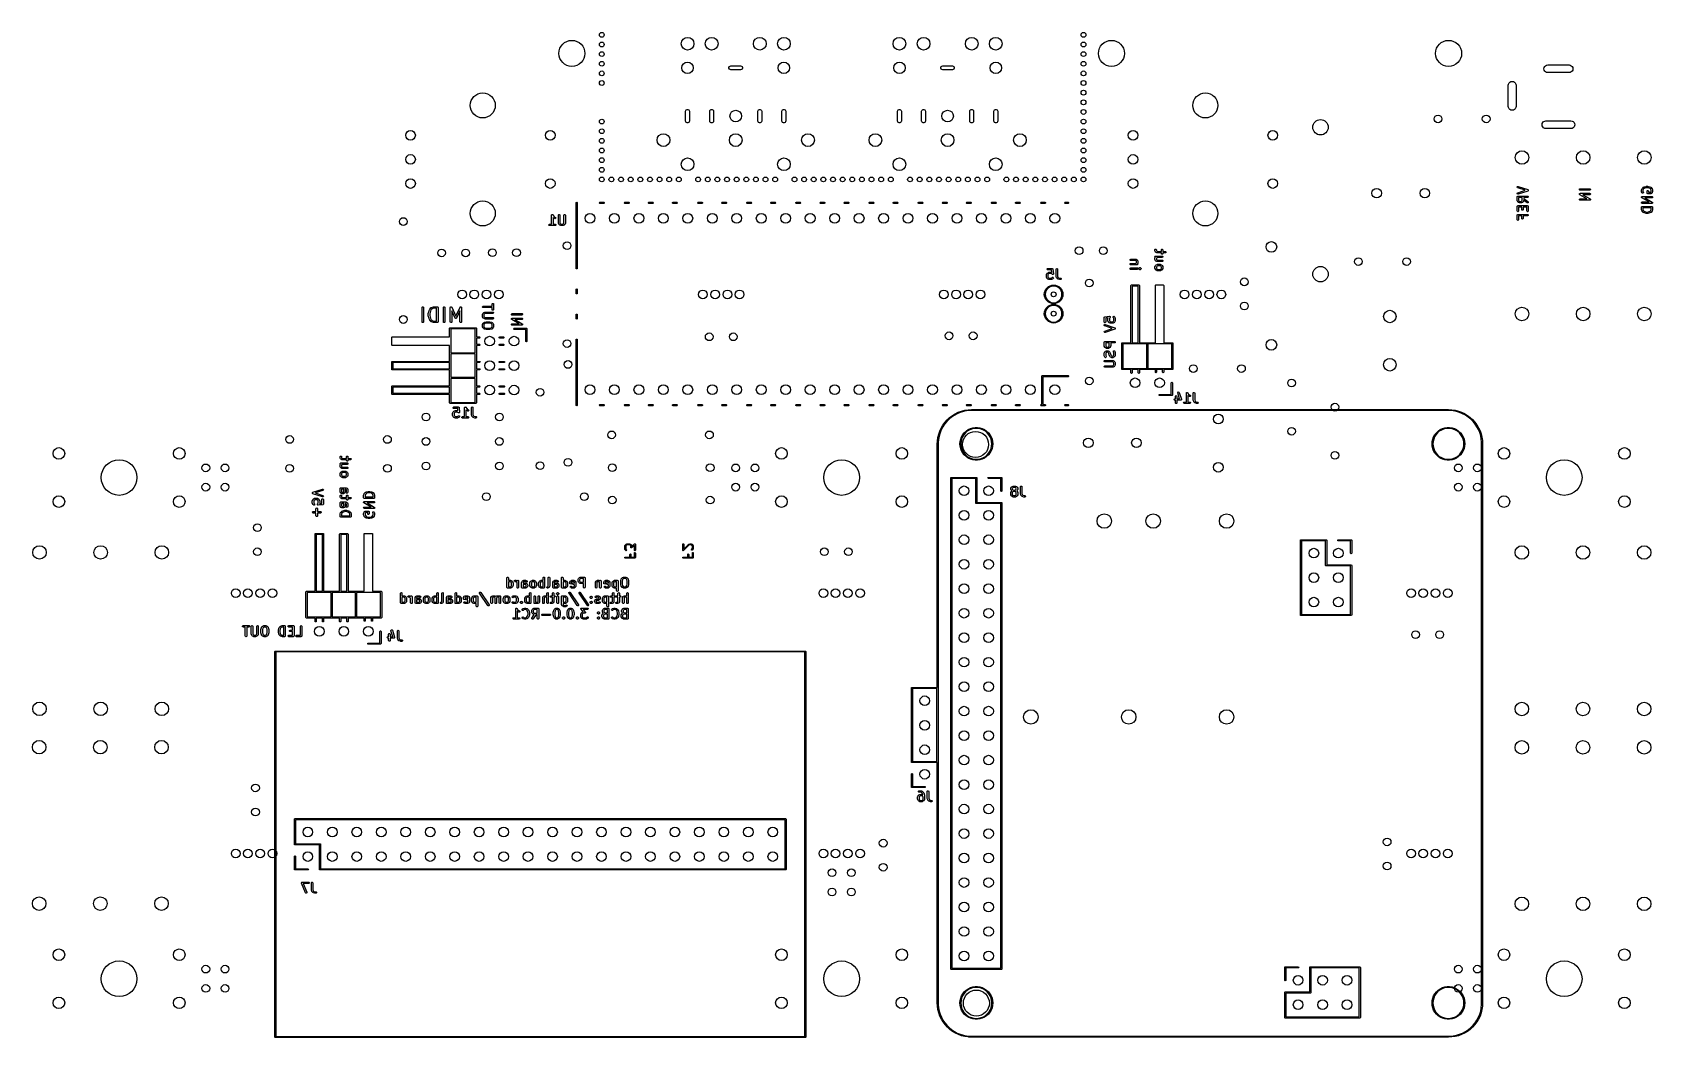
# Model space of a CAD drawing. Extents: x 0.83 to 7.45, y -4.93 to -0.82.
import ezdxf

# ---------------------------------------------------------------- set-up
doc = ezdxf.new("R2010")
doc.units = 0
doc.header["$MEASUREMENT"] = 0
doc.layers.add('BLACK', color=7, linetype='CONTINUOUS')

msp = doc.modelspace()

# ---------------------------------------------------------------- linework, layer by layer
at = {"layer": 'BLACK', "linetype": 'CONTINUOUS'}
for p, q in [((3.67343, -0.96281), (3.67495, -0.95966)), ((3.67343, -0.96632), (3.67343, -0.96281)), ((3.67495, -0.96948), (3.67343, -0.96632)), ((3.67495, -0.95966), (3.67769, -0.95747)), ((3.67769, -0.97166), (3.67495, -0.96948)), ((3.67769, -0.95747), (3.6811, -0.95669)), ((3.6811, -0.97244), (3.67769, -0.97166)), ((3.6811, -0.95669), (3.72047, -0.95669)), ((3.72047, -0.97244), (3.6811, -0.97244)), ((3.72047, -0.95669), (3.72389, -0.95747)), ((3.72389, -0.97166), (3.72047, -0.97244)), ((3.72389, -0.95747), (3.72663, -0.95966)), ((3.72663, -0.96948), (3.72389, -0.97166)), ((3.72663, -0.95966), (3.72815, -0.96281)), ((3.72815, -0.96632), (3.72663, -0.96948)), ((3.72815, -0.96281), (3.72815, -0.96632)), ((4.53957, -0.96281), (4.54109, -0.95966)), ((4.53957, -0.96632), (4.53957, -0.96281)), ((4.54109, -0.96948), (4.53957, -0.96632)), ((4.54109, -0.95966), (4.54383, -0.95747)), ((4.54383, -0.97166), (4.54109, -0.96948)), ((4.54383, -0.95747), (4.54724, -0.95669)), ((4.54724, -0.97244), (4.54383, -0.97166)), ((4.54724, -0.95669), (4.58661, -0.95669)), ((4.58661, -0.97244), (4.54724, -0.97244)), ((4.58661, -0.95669), (4.59003, -0.95747)), ((4.59003, -0.97166), (4.58661, -0.97244)), ((4.59003, -0.95747), (4.59277, -0.95966)), ((4.59277, -0.96948), (4.59003, -0.97166)), ((4.59277, -0.95966), (4.59429, -0.96281)), ((4.59429, -0.96632), (4.59277, -0.96948)), ((4.59429, -0.96281), (4.59429, -0.96632)), ((7.00394, -0.9685), (7.00471, -0.96364)), ((7.00471, -0.97337), (7.00394, -0.9685)), ((7.00471, -0.96364), (7.00694, -0.95925)), ((7.00694, -0.97776), (7.00471, -0.97337)), ((7.00694, -0.95925), (7.01043, -0.95576)), ((7.01043, -0.98124), (7.00694, -0.97776)), ((7.01043, -0.95576), (7.01482, -0.95353)), ((7.01482, -0.98348), (7.01043, -0.98124)), ((7.01482, -0.95353), (7.01969, -0.95276)), ((7.01969, -0.98425), (7.01482, -0.98348)), ((7.01969, -0.95276), (7.1063, -0.95276)), ((7.1063, -0.98425), (7.01969, -0.98425)), ((7.1063, -0.95276), (7.11117, -0.95353)), ((7.11117, -0.98348), (7.1063, -0.98425)), ((7.11117, -0.95353), (7.11556, -0.95576)), ((7.11556, -0.98124), (7.11117, -0.98348)), ((7.11556, -0.95576), (7.11904, -0.95925)), ((7.11904, -0.97776), (7.11556, -0.98124)), ((7.11904, -0.95925), (7.12128, -0.96364)), ((7.12128, -0.97337), (7.11904, -0.97776)), ((7.12128, -0.96364), (7.12205, -0.9685)), ((7.12205, -0.9685), (7.12128, -0.97337)), ((6.85827, -1.03543), (6.85904, -1.03057)), ((6.85827, -1.12205), (6.85827, -1.03543)), ((6.85904, -1.03057), (6.86128, -1.02618)), ((6.86128, -1.02618), (6.86476, -1.02269)), ((6.86476, -1.02269), (6.86915, -1.02046)), ((6.86915, -1.02046), (6.87402, -1.01969)), ((6.87402, -1.01969), (6.87888, -1.02046)), ((6.87888, -1.02046), (6.88327, -1.02269)), ((6.88327, -1.02269), (6.88676, -1.02618)), ((6.88676, -1.02618), (6.88899, -1.03057)), ((6.88899, -1.03057), (6.88976, -1.03543)), ((6.88976, -1.03543), (6.88976, -1.12205)), ((6.85904, -1.12691), (6.85827, -1.12205)), ((6.88976, -1.12205), (6.88899, -1.12691)), ((3.49606, -1.14173), (3.49684, -1.13832)), ((3.49606, -1.1811), (3.49606, -1.14173)), ((3.49684, -1.18452), (3.49606, -1.1811)), ((3.49684, -1.13832), (3.49903, -1.13558)), ((3.49903, -1.18726), (3.49684, -1.18452)), ((3.49903, -1.13558), (3.50218, -1.13406)), ((3.50218, -1.18878), (3.49903, -1.18726)), ((3.50218, -1.13406), (3.50569, -1.13406)), ((3.50569, -1.18878), (3.50218, -1.18878)), ((3.50569, -1.13406), (3.50885, -1.13558)), ((3.50885, -1.18726), (3.50569, -1.18878)), ((3.50885, -1.13558), (3.51103, -1.13832)), ((3.51103, -1.18452), (3.50885, -1.18726)), ((3.51103, -1.13832), (3.51181, -1.14173)), ((3.51181, -1.1811), (3.51103, -1.18452)), ((3.51181, -1.14173), (3.51181, -1.1811)), ((3.59449, -1.14173), (3.59527, -1.13832)), ((3.59449, -1.1811), (3.59449, -1.14173)), ((3.59527, -1.18452), (3.59449, -1.1811)), ((3.59527, -1.13832), (3.59745, -1.13558)), ((3.59745, -1.18726), (3.59527, -1.18452)), ((3.59745, -1.13558), (3.60061, -1.13406)), ((3.60061, -1.18878), (3.59745, -1.18726)), ((3.60061, -1.13406), (3.60411, -1.13406)), ((3.60411, -1.18878), (3.60061, -1.18878)), ((3.60411, -1.13406), (3.60727, -1.13558)), ((3.60727, -1.18726), (3.60411, -1.18878)), ((3.60727, -1.13558), (3.60946, -1.13832)), ((3.60946, -1.18452), (3.60727, -1.18726)), ((3.60946, -1.13832), (3.61024, -1.14173)), ((3.61024, -1.1811), (3.60946, -1.18452)), ((3.61024, -1.14173), (3.61024, -1.1811)), ((3.79134, -1.14173), (3.79212, -1.13832)), ((3.79134, -1.1811), (3.79134, -1.14173)), ((3.79212, -1.18452), (3.79134, -1.1811)), ((3.79212, -1.13832), (3.7943, -1.13558)), ((3.7943, -1.18726), (3.79212, -1.18452)), ((3.7943, -1.13558), (3.79746, -1.13406)), ((3.79746, -1.18878), (3.7943, -1.18726)), ((3.79746, -1.13406), (3.80096, -1.13406)), ((3.80096, -1.18878), (3.79746, -1.18878)), ((3.80096, -1.13406), (3.80412, -1.13558)), ((3.80412, -1.18726), (3.80096, -1.18878)), ((3.80412, -1.13558), (3.80631, -1.13832)), ((3.80631, -1.18452), (3.80412, -1.18726)), ((3.80631, -1.13832), (3.80709, -1.14173)), ((3.80709, -1.1811), (3.80631, -1.18452)), ((3.80709, -1.14173), (3.80709, -1.1811)), ((3.88976, -1.14173), (3.89054, -1.13832)), ((3.88976, -1.1811), (3.88976, -1.14173)), ((3.89054, -1.18452), (3.88976, -1.1811)), ((3.89054, -1.13832), (3.89273, -1.13558)), ((3.89273, -1.18726), (3.89054, -1.18452)), ((3.89273, -1.13558), (3.89589, -1.13406)), ((3.89589, -1.18878), (3.89273, -1.18726)), ((3.89589, -1.13406), (3.89939, -1.13406)), ((3.89939, -1.18878), (3.89589, -1.18878)), ((3.89939, -1.13406), (3.90255, -1.13558)), ((3.90255, -1.18726), (3.89939, -1.18878)), ((3.90255, -1.13558), (3.90473, -1.13832)), ((3.90473, -1.18452), (3.90255, -1.18726)), ((3.90473, -1.13832), (3.90551, -1.14173)), ((3.90551, -1.1811), (3.90473, -1.18452)), ((3.90551, -1.14173), (3.90551, -1.1811)), ((4.3622, -1.14173), (4.36298, -1.13832)), ((4.3622, -1.1811), (4.3622, -1.14173)), ((4.36298, -1.18452), (4.3622, -1.1811)), ((4.36298, -1.13832), (4.36517, -1.13558)), ((4.36517, -1.18726), (4.36298, -1.18452)), ((4.36517, -1.13558), (4.36833, -1.13406)), ((4.36833, -1.18878), (4.36517, -1.18726)), ((4.36833, -1.13406), (4.37183, -1.13406)), ((4.37183, -1.18878), (4.36833, -1.18878)), ((4.37183, -1.13406), (4.37499, -1.13558)), ((4.37499, -1.18726), (4.37183, -1.18878)), ((4.37499, -1.13558), (4.37717, -1.13832)), ((4.37717, -1.18452), (4.37499, -1.18726)), ((4.37717, -1.13832), (4.37795, -1.14173)), ((4.37795, -1.1811), (4.37717, -1.18452)), ((4.37795, -1.14173), (4.37795, -1.1811)), ((4.46063, -1.14173), (4.46141, -1.13832)), ((4.46063, -1.1811), (4.46063, -1.14173)), ((4.46141, -1.18452), (4.46063, -1.1811)), ((4.46141, -1.13832), (4.46359, -1.13558)), ((4.46359, -1.18726), (4.46141, -1.18452)), ((4.46359, -1.13558), (4.46675, -1.13406)), ((4.46675, -1.18878), (4.46359, -1.18726)), ((4.46675, -1.13406), (4.47026, -1.13406)), ((4.47026, -1.18878), (4.46675, -1.18878)), ((4.47026, -1.13406), (4.47341, -1.13558)), ((4.47341, -1.18726), (4.47026, -1.18878)), ((4.47341, -1.13558), (4.4756, -1.13832)), ((4.4756, -1.18452), (4.47341, -1.18726)), ((4.4756, -1.13832), (4.47638, -1.14173)), ((4.47638, -1.1811), (4.4756, -1.18452)), ((4.47638, -1.14173), (4.47638, -1.1811)), ((4.65748, -1.14173), (4.65826, -1.13832)), ((4.65748, -1.1811), (4.65748, -1.14173)), ((4.65826, -1.18452), (4.65748, -1.1811)), ((4.65826, -1.13832), (4.66044, -1.13558)), ((4.66044, -1.18726), (4.65826, -1.18452)), ((4.66044, -1.13558), (4.6636, -1.13406)), ((4.6636, -1.18878), (4.66044, -1.18726)), ((4.6636, -1.13406), (4.66711, -1.13406)), ((4.66711, -1.18878), (4.6636, -1.18878)), ((4.66711, -1.13406), (4.67026, -1.13558)), ((4.67026, -1.18726), (4.66711, -1.18878)), ((4.67026, -1.13558), (4.67245, -1.13832)), ((4.67245, -1.18452), (4.67026, -1.18726)), ((4.67245, -1.13832), (4.67323, -1.14173)), ((4.67323, -1.1811), (4.67245, -1.18452)), ((4.67323, -1.14173), (4.67323, -1.1811)), ((4.75591, -1.14173), (4.75669, -1.13832)), ((4.75591, -1.1811), (4.75591, -1.14173)), ((4.75669, -1.18452), (4.75591, -1.1811)), ((4.75669, -1.13832), (4.75887, -1.13558)), ((4.75887, -1.18726), (4.75669, -1.18452)), ((4.75887, -1.13558), (4.76203, -1.13406)), ((4.76203, -1.18878), (4.75887, -1.18726)), ((4.76203, -1.13406), (4.76553, -1.13406)), ((4.76553, -1.18878), (4.76203, -1.18878)), ((4.76553, -1.13406), (4.76869, -1.13558)), ((4.76869, -1.18726), (4.76553, -1.18878)), ((4.76869, -1.13558), (4.77087, -1.13832)), ((4.77087, -1.18452), (4.76869, -1.18726)), ((4.77087, -1.13832), (4.77165, -1.14173)), ((4.77165, -1.1811), (4.77087, -1.18452)), ((4.77165, -1.14173), (4.77165, -1.1811)), ((6.86128, -1.1313), (6.85904, -1.12691)), ((6.86476, -1.13479), (6.86128, -1.1313)), ((6.86915, -1.13702), (6.86476, -1.13479)), ((6.87402, -1.1378), (6.86915, -1.13702)), ((6.87888, -1.13702), (6.87402, -1.1378)), ((6.88327, -1.13479), (6.87888, -1.13702)), ((6.88676, -1.1313), (6.88327, -1.13479)), ((6.88899, -1.12691), (6.88676, -1.1313)), ((6.99683, -1.19198), (6.99907, -1.18759)), ((6.99907, -1.18759), (7.00255, -1.18411)), ((7.00255, -1.18411), (7.00694, -1.18187)), ((7.00694, -1.18187), (7.01181, -1.1811)), ((7.01181, -1.1811), (7.11417, -1.1811)), ((7.11417, -1.1811), (7.11904, -1.18187)), ((7.11904, -1.18187), (7.12343, -1.18411)), ((7.12343, -1.18411), (7.12691, -1.18759)), ((7.12691, -1.18759), (7.12915, -1.19198)), ((6.99606, -1.19685), (6.99683, -1.19198)), ((6.99683, -1.20172), (6.99606, -1.19685)), ((6.99907, -1.20611), (6.99683, -1.20172)), ((7.00255, -1.20959), (6.99907, -1.20611)), ((7.00694, -1.21183), (7.00255, -1.20959)), ((7.01181, -1.2126), (7.00694, -1.21183)), ((7.11417, -1.2126), (7.01181, -1.2126)), ((7.11904, -1.21183), (7.11417, -1.2126)), ((7.12343, -1.20959), (7.11904, -1.21183)), ((7.12691, -1.20611), (7.12343, -1.20959)), ((7.12915, -1.20172), (7.12691, -1.20611)), ((7.12915, -1.19198), (7.12992, -1.19685)), ((7.12992, -1.19685), (7.12915, -1.20172)), ((6.89461, -1.45223), (6.89491, -1.45023)), ((6.89567, -1.45395), (6.89461, -1.45223)), ((6.89491, -1.45023), (6.89642, -1.44889)), ((6.89657, -1.45444), (6.89567, -1.45395)), ((6.89642, -1.44889), (6.89844, -1.44883)), ((6.92754, -1.46476), (6.89657, -1.45444)), ((6.89844, -1.44883), (6.93781, -1.46196)), ((7.40529, -1.4568), (7.40904, -1.45305)), ((7.40904, -1.45305), (7.40976, -1.45254)), ((7.40976, -1.45254), (7.40981, -1.45249)), ((7.40981, -1.45249), (7.41356, -1.45062)), ((7.41591, -1.45605), (7.41288, -1.45756)), ((7.41356, -1.45062), (7.41405, -1.45047)), ((7.41405, -1.45047), (7.41416, -1.45039)), ((7.41416, -1.45039), (7.42166, -1.44852)), ((7.42274, -1.45434), (7.41591, -1.45605)), ((7.42166, -1.44852), (7.42225, -1.44848)), ((7.42225, -1.44848), (7.42238, -1.44843)), ((7.42238, -1.44843), (7.428, -1.44843)), ((7.42764, -1.45434), (7.42274, -1.45434)), ((7.43447, -1.45605), (7.42764, -1.45434)), ((7.428, -1.44843), (7.42858, -1.44853)), ((7.42858, -1.44853), (7.42872, -1.44852)), ((7.42872, -1.44852), (7.43622, -1.45039)), ((7.4375, -1.45756), (7.43447, -1.45605)), ((7.43622, -1.45039), (7.43668, -1.4506)), ((7.43668, -1.4506), (7.43682, -1.45062)), ((7.43682, -1.45062), (7.44057, -1.45249)), ((7.44057, -1.45249), (7.44128, -1.45302)), ((7.44128, -1.45302), (7.44134, -1.45305)), ((7.44134, -1.45305), (7.44509, -1.4568)), ((3.04882, -1.51575), (3.04951, -1.51408)), ((3.04882, -1.78346), (3.04882, -1.51575)), ((3.04951, -1.51408), (3.05118, -1.51339)), ((3.05118, -1.51339), (3.05285, -1.51408)), ((3.05285, -1.51408), (3.05354, -1.51575)), ((3.05354, -1.51575), (3.05354, -1.78346)), ((3.14331, -1.51575), (3.144, -1.51408)), ((3.144, -1.51742), (3.14331, -1.51575)), ((3.144, -1.51408), (3.14567, -1.51339)), ((3.14567, -1.51811), (3.144, -1.51742)), ((3.14567, -1.51339), (3.16142, -1.51339)), ((3.16142, -1.51811), (3.14567, -1.51811)), ((3.16142, -1.51339), (3.16309, -1.51408)), ((3.16309, -1.51742), (3.16142, -1.51811)), ((3.16309, -1.51408), (3.16378, -1.51575)), ((3.16378, -1.51575), (3.16309, -1.51742)), ((3.24567, -1.51575), (3.24636, -1.51408)), ((3.24636, -1.51742), (3.24567, -1.51575)), ((3.24636, -1.51408), (3.24803, -1.51339)), ((3.24803, -1.51811), (3.24636, -1.51742)), ((3.24803, -1.51339), (3.26378, -1.51339)), ((3.26378, -1.51811), (3.24803, -1.51811)), ((3.26378, -1.51339), (3.26545, -1.51408)), ((3.26545, -1.51742), (3.26378, -1.51811)), ((3.26545, -1.51408), (3.26614, -1.51575)), ((3.26614, -1.51575), (3.26545, -1.51742)), ((3.34409, -1.51575), (3.34479, -1.51408)), ((3.34479, -1.51742), (3.34409, -1.51575)), ((3.34479, -1.51408), (3.34646, -1.51339)), ((3.34646, -1.51811), (3.34479, -1.51742)), ((3.34646, -1.51339), (3.3622, -1.51339)), ((3.3622, -1.51811), (3.34646, -1.51811)), ((3.3622, -1.51339), (3.36388, -1.51408)), ((3.36388, -1.51742), (3.3622, -1.51811)), ((3.36388, -1.51408), (3.36457, -1.51575)), ((3.36457, -1.51575), (3.36388, -1.51742)), ((3.44252, -1.51575), (3.44321, -1.51408)), ((3.44321, -1.51742), (3.44252, -1.51575)), ((3.44321, -1.51408), (3.44488, -1.51339)), ((3.44488, -1.51811), (3.44321, -1.51742)), ((3.44488, -1.51339), (3.46063, -1.51339)), ((3.46063, -1.51811), (3.44488, -1.51811)), ((3.46063, -1.51339), (3.4623, -1.51408)), ((3.4623, -1.51742), (3.46063, -1.51811)), ((3.4623, -1.51408), (3.46299, -1.51575)), ((3.46299, -1.51575), (3.4623, -1.51742)), ((3.54488, -1.51575), (3.54557, -1.51408)), ((3.54557, -1.51742), (3.54488, -1.51575)), ((3.54557, -1.51408), (3.54724, -1.51339)), ((3.54724, -1.51811), (3.54557, -1.51742)), ((3.54724, -1.51339), (3.56299, -1.51339)), ((3.56299, -1.51811), (3.54724, -1.51811)), ((3.56299, -1.51339), (3.56466, -1.51408)), ((3.56466, -1.51742), (3.56299, -1.51811)), ((3.56466, -1.51408), (3.56535, -1.51575)), ((3.56535, -1.51575), (3.56466, -1.51742)), ((3.64331, -1.51575), (3.644, -1.51408)), ((3.644, -1.51742), (3.64331, -1.51575)), ((3.644, -1.51408), (3.64567, -1.51339)), ((3.64567, -1.51811), (3.644, -1.51742)), ((3.64567, -1.51339), (3.66142, -1.51339)), ((3.66142, -1.51811), (3.64567, -1.51811)), ((3.66142, -1.51339), (3.66309, -1.51408)), ((3.66309, -1.51742), (3.66142, -1.51811)), ((3.66309, -1.51408), (3.66378, -1.51575)), ((3.66378, -1.51575), (3.66309, -1.51742)), ((3.74567, -1.51575), (3.74636, -1.51408)), ((3.74636, -1.51742), (3.74567, -1.51575)), ((3.74636, -1.51408), (3.74803, -1.51339)), ((3.74803, -1.51811), (3.74636, -1.51742)), ((3.74803, -1.51339), (3.76378, -1.51339)), ((3.76378, -1.51811), (3.74803, -1.51811)), ((3.76378, -1.51339), (3.76545, -1.51408)), ((3.76545, -1.51742), (3.76378, -1.51811)), ((3.76545, -1.51408), (3.76614, -1.51575)), ((3.76614, -1.51575), (3.76545, -1.51742)), ((3.84409, -1.51575), (3.84479, -1.51408)), ((3.84479, -1.51742), (3.84409, -1.51575)), ((3.84479, -1.51408), (3.84646, -1.51339)), ((3.84646, -1.51811), (3.84479, -1.51742)), ((3.84646, -1.51339), (3.8622, -1.51339)), ((3.8622, -1.51811), (3.84646, -1.51811)), ((3.8622, -1.51339), (3.86388, -1.51408)), ((3.86388, -1.51742), (3.8622, -1.51811)), ((3.86388, -1.51408), (3.86457, -1.51575)), ((3.86457, -1.51575), (3.86388, -1.51742)), ((3.94646, -1.51575), (3.94715, -1.51408)), ((3.94715, -1.51742), (3.94646, -1.51575)), ((3.94715, -1.51408), (3.94882, -1.51339)), ((3.94882, -1.51811), (3.94715, -1.51742)), ((3.94882, -1.51339), (3.96457, -1.51339)), ((3.96457, -1.51811), (3.94882, -1.51811)), ((3.96457, -1.51339), (3.96624, -1.51408)), ((3.96624, -1.51742), (3.96457, -1.51811)), ((3.96624, -1.51408), (3.96693, -1.51575)), ((3.96693, -1.51575), (3.96624, -1.51742)), ((4.04488, -1.51575), (4.04557, -1.51408)), ((4.04557, -1.51742), (4.04488, -1.51575)), ((4.04557, -1.51408), (4.04724, -1.51339)), ((4.04724, -1.51811), (4.04557, -1.51742)), ((4.04724, -1.51339), (4.06299, -1.51339)), ((4.06299, -1.51811), (4.04724, -1.51811)), ((4.06299, -1.51339), (4.06466, -1.51408)), ((4.06466, -1.51742), (4.06299, -1.51811)), ((4.06466, -1.51408), (4.06535, -1.51575)), ((4.06535, -1.51575), (4.06466, -1.51742)), ((4.14331, -1.51575), (4.144, -1.51408)), ((4.144, -1.51742), (4.14331, -1.51575)), ((4.144, -1.51408), (4.14567, -1.51339)), ((4.14567, -1.51811), (4.144, -1.51742)), ((4.14567, -1.51339), (4.16142, -1.51339)), ((4.16142, -1.51811), (4.14567, -1.51811)), ((4.16142, -1.51339), (4.16309, -1.51408)), ((4.16309, -1.51742), (4.16142, -1.51811)), ((4.16309, -1.51408), (4.16378, -1.51575)), ((4.16378, -1.51575), (4.16309, -1.51742)), ((4.24567, -1.51575), (4.24636, -1.51408)), ((4.24636, -1.51742), (4.24567, -1.51575)), ((4.24636, -1.51408), (4.24803, -1.51339)), ((4.24803, -1.51811), (4.24636, -1.51742)), ((4.24803, -1.51339), (4.26378, -1.51339)), ((4.26378, -1.51811), (4.24803, -1.51811)), ((4.26378, -1.51339), (4.26545, -1.51408)), ((4.26545, -1.51742), (4.26378, -1.51811)), ((4.26545, -1.51408), (4.26614, -1.51575)), ((4.26614, -1.51575), (4.26545, -1.51742)), ((4.34409, -1.51575), (4.34479, -1.51408)), ((4.34479, -1.51742), (4.34409, -1.51575)), ((4.34479, -1.51408), (4.34646, -1.51339)), ((4.34646, -1.51811), (4.34479, -1.51742)), ((4.34646, -1.51339), (4.3622, -1.51339)), ((4.3622, -1.51811), (4.34646, -1.51811)), ((4.3622, -1.51339), (4.36388, -1.51408)), ((4.36388, -1.51742), (4.3622, -1.51811)), ((4.36388, -1.51408), (4.36457, -1.51575)), ((4.36457, -1.51575), (4.36388, -1.51742)), ((4.44646, -1.51575), (4.44715, -1.51408)), ((4.44715, -1.51742), (4.44646, -1.51575)), ((4.44715, -1.51408), (4.44882, -1.51339)), ((4.44882, -1.51811), (4.44715, -1.51742)), ((4.44882, -1.51339), (4.46457, -1.51339)), ((4.46457, -1.51811), (4.44882, -1.51811)), ((4.46457, -1.51339), (4.46624, -1.51408)), ((4.46624, -1.51742), (4.46457, -1.51811)), ((4.46624, -1.51408), (4.46693, -1.51575)), ((4.46693, -1.51575), (4.46624, -1.51742)), ((4.54488, -1.51575), (4.54557, -1.51408)), ((4.54557, -1.51742), (4.54488, -1.51575)), ((4.54557, -1.51408), (4.54724, -1.51339)), ((4.54724, -1.51811), (4.54557, -1.51742)), ((4.54724, -1.51339), (4.56299, -1.51339)), ((4.56299, -1.51811), (4.54724, -1.51811)), ((4.56299, -1.51339), (4.56466, -1.51408)), ((4.56466, -1.51742), (4.56299, -1.51811)), ((4.56466, -1.51408), (4.56535, -1.51575)), ((4.56535, -1.51575), (4.56466, -1.51742)), ((4.64331, -1.51575), (4.644, -1.51408)), ((4.644, -1.51742), (4.64331, -1.51575)), ((4.644, -1.51408), (4.64567, -1.51339)), ((4.64567, -1.51811), (4.644, -1.51742)), ((4.64567, -1.51339), (4.66142, -1.51339)), ((4.66142, -1.51811), (4.64567, -1.51811)), ((4.66142, -1.51339), (4.66309, -1.51408)), ((4.66309, -1.51742), (4.66142, -1.51811)), ((4.66309, -1.51408), (4.66378, -1.51575)), ((4.66378, -1.51575), (4.66309, -1.51742)), ((4.74567, -1.51575), (4.74636, -1.51408)), ((4.74636, -1.51742), (4.74567, -1.51575)), ((4.74636, -1.51408), (4.74803, -1.51339)), ((4.74803, -1.51811), (4.74636, -1.51742)), ((4.74803, -1.51339), (4.76378, -1.51339)), ((4.76378, -1.51811), (4.74803, -1.51811)), ((4.76378, -1.51339), (4.76545, -1.51408)), ((4.76545, -1.51742), (4.76378, -1.51811)), ((4.76545, -1.51408), (4.76614, -1.51575)), ((4.76614, -1.51575), (4.76545, -1.51742)), ((4.84409, -1.51575), (4.84479, -1.51408)), ((4.84479, -1.51742), (4.84409, -1.51575)), ((4.84479, -1.51408), (4.84646, -1.51339)), ((4.84646, -1.51811), (4.84479, -1.51742)), ((4.84646, -1.51339), (4.8622, -1.51339)), ((4.8622, -1.51811), (4.84646, -1.51811)), ((4.8622, -1.51339), (4.86388, -1.51408)), ((4.86388, -1.51742), (4.8622, -1.51811)), ((4.86388, -1.51408), (4.86457, -1.51575)), ((4.86457, -1.51575), (4.86388, -1.51742)), ((4.94646, -1.51575), (4.94715, -1.51408)), ((4.94715, -1.51742), (4.94646, -1.51575)), ((4.94715, -1.51408), (4.94882, -1.51339)), ((4.94882, -1.51811), (4.94715, -1.51742)), ((4.94882, -1.51339), (4.96457, -1.51339)), ((4.96457, -1.51811), (4.94882, -1.51811)), ((4.96457, -1.51339), (4.96624, -1.51408)), ((4.96624, -1.51742), (4.96457, -1.51811)), ((4.96624, -1.51408), (4.96693, -1.51575)), ((4.96693, -1.51575), (4.96624, -1.51742)), ((5.04488, -1.51575), (5.04557, -1.51408)), ((5.04557, -1.51742), (5.04488, -1.51575)), ((5.04557, -1.51408), (5.04724, -1.51339)), ((5.04724, -1.51811), (5.04557, -1.51742)), ((5.04724, -1.51339), (5.05906, -1.51339)), ((5.05906, -1.51811), (5.04724, -1.51811)), ((5.05906, -1.51339), (5.06073, -1.51408)), ((5.06073, -1.51742), (5.05906, -1.51811)), ((5.06073, -1.51408), (5.06142, -1.51575)), ((5.06142, -1.51575), (5.06073, -1.51742)), ((6.89455, -1.491), (6.89462, -1.49062)), ((6.89455, -1.506), (6.89455, -1.491)), ((6.89461, -1.50617), (6.89455, -1.506)), ((6.89457, -1.50634), (6.89461, -1.50617)), ((6.89486, -1.50732), (6.89457, -1.50634)), ((6.89458, -1.47831), (6.89499, -1.47634)), ((6.89555, -1.48009), (6.89458, -1.47831)), ((6.8946, -1.49049), (6.89466, -1.49038)), ((6.89462, -1.49062), (6.8946, -1.49049)), ((6.89466, -1.49038), (6.89473, -1.48999)), ((6.89473, -1.48999), (6.89522, -1.48941)), ((6.89674, -1.51107), (6.89486, -1.50732)), ((6.89499, -1.47634), (6.89657, -1.47508)), ((6.89522, -1.48941), (6.89561, -1.48874)), ((6.89742, -1.48083), (6.89555, -1.48009)), ((6.89561, -1.48874), (6.89586, -1.48865)), ((6.89586, -1.48865), (6.89603, -1.48845)), ((6.89603, -1.48845), (6.89678, -1.48831)), ((6.89657, -1.47508), (6.92754, -1.46476)), ((6.89679, -1.51112), (6.89674, -1.51107)), ((6.89678, -1.48831), (6.8975, -1.48805)), ((6.89729, -1.51184), (6.89679, -1.51112)), ((6.89917, -1.51372), (6.89729, -1.51184)), ((6.89844, -1.48068), (6.89742, -1.48083)), ((6.8975, -1.48805), (6.93687, -1.48805)), ((6.93781, -1.46756), (6.89844, -1.48068)), ((6.89922, -1.51374), (6.89917, -1.51372)), ((6.89993, -1.51427), (6.89922, -1.51374)), ((6.90368, -1.51614), (6.89993, -1.51427)), ((6.91517, -1.49396), (6.90046, -1.49396)), ((6.90046, -1.49396), (6.90046, -1.50531)), ((6.90046, -1.50531), (6.90181, -1.508)), ((6.90181, -1.508), (6.903, -1.5092)), ((6.903, -1.5092), (6.9057, -1.51055)), ((6.90386, -1.51616), (6.90368, -1.51614)), ((6.90399, -1.51628), (6.90386, -1.51616)), ((6.905, -1.51645), (6.90399, -1.51628)), ((6.91063, -1.51645), (6.905, -1.51645)), ((6.9057, -1.51055), (6.90993, -1.51055)), ((6.90993, -1.51055), (6.91263, -1.5092)), ((6.91079, -1.51639), (6.91063, -1.51645)), ((6.91097, -1.51644), (6.91079, -1.51639)), ((6.91195, -1.51614), (6.91097, -1.51644)), ((6.9157, -1.51427), (6.91195, -1.51614)), ((6.91263, -1.5092), (6.91383, -1.508)), ((6.91383, -1.508), (6.91517, -1.50531)), ((6.91517, -1.50531), (6.91517, -1.49396)), ((6.91574, -1.51422), (6.9157, -1.51427)), ((6.91647, -1.51372), (6.91574, -1.51422)), ((6.91834, -1.51184), (6.91647, -1.51372)), ((6.91837, -1.51178), (6.91834, -1.51184)), ((6.91889, -1.51107), (6.91837, -1.51178)), ((6.92077, -1.50732), (6.91889, -1.51107)), ((6.92079, -1.50715), (6.92077, -1.50732)), ((6.9209, -1.50701), (6.92079, -1.50715)), ((6.92107, -1.50604), (6.9209, -1.50701)), ((6.93518, -1.51592), (6.92107, -1.50604)), ((6.93687, -1.49396), (6.92108, -1.49396)), ((6.92108, -1.49396), (6.92108, -1.49884)), ((6.92108, -1.49884), (6.93857, -1.51108)), ((6.93713, -1.51644), (6.93518, -1.51592)), ((6.93687, -1.48805), (6.93788, -1.48823)), ((6.93877, -1.49327), (6.93687, -1.49396)), ((6.93896, -1.51559), (6.93713, -1.51644)), ((6.93781, -1.46196), (6.93871, -1.46245)), ((6.93788, -1.46751), (6.93781, -1.46756)), ((6.93796, -1.4675), (6.93788, -1.46751)), ((6.93788, -1.48823), (6.93943, -1.48953)), ((6.93866, -1.46688), (6.93796, -1.4675)), ((6.93857, -1.51108), (6.93929, -1.51181)), ((6.93939, -1.4663), (6.93866, -1.46688)), ((6.93871, -1.46245), (6.93875, -1.46252)), ((6.93875, -1.46252), (6.93883, -1.46255)), ((6.93978, -1.49152), (6.93877, -1.49327)), ((6.93883, -1.46255), (6.93928, -1.46337)), ((6.93982, -1.51376), (6.93896, -1.51559)), ((6.93928, -1.46337), (6.93977, -1.46417)), ((6.93929, -1.51181), (6.93982, -1.51376)), ((6.93941, -1.46622), (6.93939, -1.4663)), ((6.93947, -1.46616), (6.93941, -1.46622)), ((6.93943, -1.48953), (6.93978, -1.49152)), ((6.93961, -1.46524), (6.93947, -1.46616)), ((6.9398, -1.46432), (6.93961, -1.46524)), ((6.93977, -1.46417), (6.93976, -1.46425)), ((6.93976, -1.46425), (6.9398, -1.46432)), ((7.14855, -1.48002), (7.14864, -1.47976)), ((7.14882, -1.48073), (7.14855, -1.48002)), ((7.1486, -1.46075), (7.14961, -1.459)), ((7.14895, -1.46274), (7.1486, -1.46075)), ((7.1486, -1.47949), (7.14898, -1.47883)), ((7.14864, -1.47976), (7.1486, -1.47949)), ((7.1486, -1.50199), (7.14961, -1.50024)), ((7.14895, -1.50398), (7.1486, -1.50199)), ((7.14895, -1.48148), (7.14882, -1.48073)), ((7.15049, -1.46403), (7.14895, -1.46274)), ((7.14916, -1.48166), (7.14895, -1.48148)), ((7.15049, -1.50528), (7.14895, -1.50398)), ((7.14898, -1.47883), (7.14923, -1.47812)), ((7.14925, -1.48191), (7.14916, -1.48166)), ((7.14923, -1.47812), (7.14947, -1.47798)), ((7.15004, -1.48257), (7.14925, -1.48191)), ((7.14947, -1.47798), (7.14961, -1.47774)), ((7.14961, -1.459), (7.1515, -1.45831)), ((7.14961, -1.47774), (7.15032, -1.47748)), ((7.14961, -1.50024), (7.1515, -1.49955)), ((7.17976, -1.49955), (7.15004, -1.48257)), ((7.15032, -1.47748), (7.15098, -1.4771)), ((7.1515, -1.46421), (7.15049, -1.46403)), ((7.1515, -1.50546), (7.15049, -1.50528)), ((7.15098, -1.4771), (7.15125, -1.47715)), ((7.15125, -1.47715), (7.1515, -1.47705)), ((7.1515, -1.45831), (7.19087, -1.45831)), ((7.19087, -1.46421), (7.1515, -1.46421)), ((7.1515, -1.47705), (7.19087, -1.47705)), ((7.1515, -1.49955), (7.17976, -1.49955)), ((7.19087, -1.50546), (7.1515, -1.50546)), ((7.19087, -1.48296), (7.16262, -1.48296)), ((7.16262, -1.48296), (7.19234, -1.49994)), ((7.19087, -1.45831), (7.19188, -1.45848)), ((7.19277, -1.46352), (7.19087, -1.46421)), ((7.19087, -1.47705), (7.19188, -1.47723)), ((7.19277, -1.48227), (7.19087, -1.48296)), ((7.19113, -1.50536), (7.19087, -1.50546)), ((7.1914, -1.50541), (7.19113, -1.50536)), ((7.19206, -1.50503), (7.1914, -1.50541)), ((7.19188, -1.45848), (7.19343, -1.45978)), ((7.19188, -1.47723), (7.19343, -1.47853)), ((7.19277, -1.50477), (7.19206, -1.50503)), ((7.19234, -1.49994), (7.19313, -1.5006)), ((7.19378, -1.46177), (7.19277, -1.46352)), ((7.19378, -1.48052), (7.19277, -1.48227)), ((7.19291, -1.50453), (7.19277, -1.50477)), ((7.19315, -1.50439), (7.19291, -1.50453)), ((7.19313, -1.5006), (7.19322, -1.50085)), ((7.1934, -1.50368), (7.19315, -1.50439)), ((7.19322, -1.50085), (7.19343, -1.50103)), ((7.19378, -1.50302), (7.1934, -1.50368)), ((7.19343, -1.45978), (7.19378, -1.46177)), ((7.19343, -1.47853), (7.19378, -1.48052)), ((7.19343, -1.50103), (7.19356, -1.50178)), ((7.19356, -1.50178), (7.19383, -1.50249)), ((7.19383, -1.50249), (7.19374, -1.50275)), ((7.19374, -1.50275), (7.19378, -1.50302)), ((7.40255, -1.46451), (7.40271, -1.46364)), ((7.40255, -1.47013), (7.40255, -1.46451)), ((7.40261, -1.4703), (7.40255, -1.47013)), ((7.40255, -1.49264), (7.40264, -1.49239)), ((7.40282, -1.49336), (7.40255, -1.49264)), ((7.40257, -1.47047), (7.40261, -1.4703)), ((7.40286, -1.47145), (7.40257, -1.47047)), ((7.4026, -1.49212), (7.40298, -1.49146)), ((7.40264, -1.49239), (7.4026, -1.49212)), ((7.4026, -1.51461), (7.40361, -1.51286)), ((7.40295, -1.5166), (7.4026, -1.51461)), ((7.4027, -1.46357), (7.40458, -1.45795)), ((7.40271, -1.46364), (7.4027, -1.46357)), ((7.40295, -1.49411), (7.40282, -1.49336)), ((7.40474, -1.4752), (7.40286, -1.47145)), ((7.40316, -1.49428), (7.40295, -1.49411)), ((7.40449, -1.5179), (7.40295, -1.5166)), ((7.40298, -1.49146), (7.40323, -1.49074)), ((7.40325, -1.49454), (7.40316, -1.49428)), ((7.40323, -1.49074), (7.40347, -1.4906)), ((7.40404, -1.49519), (7.40325, -1.49454)), ((7.40347, -1.4906), (7.40361, -1.49037)), ((7.40361, -1.49037), (7.40432, -1.49011)), ((7.40361, -1.51286), (7.4055, -1.51217)), ((7.43376, -1.51217), (7.40404, -1.49519)), ((7.40432, -1.49011), (7.40498, -1.48972)), ((7.4055, -1.51808), (7.40449, -1.5179)), ((7.40458, -1.45795), (7.40507, -1.45705)), ((7.40621, -1.47659), (7.40474, -1.4752)), ((7.40498, -1.48972), (7.40525, -1.48977)), ((7.40507, -1.45705), (7.40522, -1.45696)), ((7.40522, -1.45696), (7.40529, -1.4568)), ((7.40525, -1.48977), (7.4055, -1.48968)), ((7.4055, -1.48968), (7.44487, -1.48968)), ((7.4055, -1.51217), (7.43376, -1.51217)), ((7.44487, -1.51808), (7.4055, -1.51808)), ((7.40822, -1.47671), (7.40621, -1.47659)), ((7.40984, -1.47551), (7.40822, -1.47671)), ((7.40996, -1.46048), (7.40846, -1.46499)), ((7.40846, -1.46499), (7.40846, -1.46943)), ((7.40846, -1.46943), (7.41002, -1.47256)), ((7.41031, -1.47354), (7.40984, -1.47551)), ((7.41288, -1.45756), (7.40996, -1.46048)), ((7.41002, -1.47256), (7.41031, -1.47354)), ((7.44487, -1.49558), (7.41662, -1.49558)), ((7.41662, -1.49558), (7.44634, -1.51256)), ((7.42505, -1.46826), (7.42523, -1.46725)), ((7.42505, -1.47576), (7.42505, -1.46826)), ((7.42531, -1.47648), (7.42505, -1.47576)), ((7.42523, -1.46725), (7.42653, -1.4657)), ((7.42544, -1.47723), (7.42531, -1.47648)), ((7.42565, -1.4774), (7.42544, -1.47723)), ((7.42574, -1.47765), (7.42565, -1.4774)), ((7.4264, -1.47804), (7.42574, -1.47765)), ((7.42699, -1.47853), (7.4264, -1.47804)), ((7.42653, -1.4657), (7.42851, -1.46535)), ((7.42738, -1.4786), (7.42699, -1.47853)), ((7.42749, -1.47866), (7.42738, -1.4786)), ((7.42762, -1.47864), (7.42749, -1.47866)), ((7.428, -1.47871), (7.42762, -1.47864)), ((7.44113, -1.47871), (7.428, -1.47871)), ((7.42851, -1.46535), (7.43026, -1.46636)), ((7.43026, -1.46636), (7.43095, -1.46826)), ((7.43095, -1.46826), (7.43095, -1.4728)), ((7.43095, -1.4728), (7.4399, -1.4728)), ((7.44042, -1.46048), (7.4375, -1.45756)), ((7.4399, -1.4728), (7.44042, -1.47229)), ((7.44192, -1.46499), (7.44042, -1.46048)), ((7.44042, -1.47229), (7.44192, -1.46778)), ((7.44173, -1.47849), (7.44113, -1.47871)), ((7.44237, -1.47843), (7.44173, -1.47849)), ((7.44192, -1.46778), (7.44192, -1.46499)), ((7.4429, -1.47806), (7.44237, -1.47843)), ((7.44302, -1.47802), (7.4429, -1.47806)), ((7.44306, -1.47795), (7.44302, -1.47802)), ((7.44321, -1.47784), (7.44306, -1.47795)), ((7.44509, -1.47597), (7.44321, -1.47784)), ((7.44487, -1.48968), (7.44588, -1.48985)), ((7.44677, -1.49489), (7.44487, -1.49558)), ((7.44513, -1.51799), (7.44487, -1.51808)), ((7.44509, -1.4568), (7.44568, -1.45764)), ((7.44516, -1.47581), (7.44509, -1.47597)), ((7.4454, -1.51803), (7.44513, -1.51799)), ((7.44531, -1.47572), (7.44516, -1.47581)), ((7.4458, -1.47482), (7.44531, -1.47572)), ((7.44606, -1.51765), (7.4454, -1.51803)), ((7.44568, -1.45764), (7.44569, -1.45781)), ((7.44569, -1.45781), (7.4458, -1.45795)), ((7.4458, -1.45795), (7.44768, -1.46357)), ((7.44768, -1.46919), (7.4458, -1.47482)), ((7.44588, -1.48985), (7.44743, -1.49115)), ((7.44677, -1.51739), (7.44606, -1.51765)), ((7.44634, -1.51256), (7.44713, -1.51322)), ((7.44778, -1.49314), (7.44677, -1.49489)), ((7.44691, -1.51715), (7.44677, -1.51739)), ((7.44715, -1.51701), (7.44691, -1.51715)), ((7.44713, -1.51322), (7.44722, -1.51347)), ((7.4474, -1.5163), (7.44715, -1.51701)), ((7.44722, -1.51347), (7.44743, -1.51365)), ((7.44778, -1.51564), (7.4474, -1.5163)), ((7.44743, -1.49115), (7.44778, -1.49314)), ((7.44743, -1.51365), (7.44756, -1.5144)), ((7.44756, -1.5144), (7.44783, -1.51511)), ((7.44783, -1.46826), (7.44767, -1.46913)), ((7.44767, -1.46913), (7.44768, -1.46919)), ((7.44768, -1.46357), (7.44781, -1.46445)), ((7.44783, -1.51511), (7.44774, -1.51537)), ((7.44774, -1.51537), (7.44778, -1.51564)), ((7.44781, -1.46445), (7.44783, -1.46451)), ((7.44783, -1.46451), (7.44783, -1.46826)), ((2.94842, -1.56654), (2.9486, -1.56553)), ((2.94842, -1.60295), (2.94842, -1.56654)), ((2.9486, -1.56553), (2.94871, -1.5654)), ((2.94871, -1.5654), (2.94873, -1.56523)), ((2.94873, -1.56523), (2.94935, -1.56464)), ((2.94935, -1.56464), (2.9499, -1.56398)), ((2.9499, -1.56398), (2.95007, -1.56395)), ((2.95007, -1.56395), (2.95019, -1.56383)), ((2.95019, -1.56383), (2.95105, -1.56378)), ((2.95105, -1.56378), (2.95189, -1.56363)), ((2.95189, -1.56363), (2.95204, -1.56371)), ((2.95204, -1.56371), (2.95221, -1.5637)), ((2.95221, -1.5637), (2.9529, -1.56421)), ((2.9529, -1.56421), (2.95364, -1.56464)), ((2.95364, -1.56464), (2.9537, -1.5648)), ((2.9537, -1.5648), (2.95383, -1.5649)), ((2.95383, -1.5649), (2.95742, -1.57028)), ((2.95679, -1.578), (2.95433, -1.57554)), ((2.95433, -1.57554), (2.95433, -1.60295)), ((2.95685, -1.57803), (2.95679, -1.578)), ((2.95756, -1.57855), (2.95685, -1.57803)), ((2.95742, -1.57028), (2.96063, -1.57348)), ((2.96131, -1.58043), (2.95756, -1.57855)), ((2.96063, -1.57348), (2.96395, -1.57514)), ((2.96331, -1.58066), (2.96131, -1.58043)), ((2.965, -1.57954), (2.96331, -1.58066)), ((2.96395, -1.57514), (2.96477, -1.57575)), ((2.96477, -1.57575), (2.96557, -1.57761)), ((2.96557, -1.57761), (2.965, -1.57954)), ((2.97655, -1.56654), (2.97672, -1.56553)), ((2.97655, -1.59841), (2.97655, -1.56654)), ((2.97672, -1.56553), (2.97802, -1.56398)), ((2.97802, -1.56398), (2.98001, -1.56363)), ((2.98001, -1.56363), (2.98176, -1.56464)), ((2.98176, -1.56464), (2.98245, -1.56654)), ((2.98245, -1.56654), (2.98245, -1.59771)), ((2.99904, -1.56654), (2.99922, -1.56553)), ((2.99904, -1.59771), (2.99904, -1.56654)), ((2.99922, -1.56553), (3.00052, -1.56398)), ((3.00052, -1.56398), (3.00251, -1.56363)), ((3.00251, -1.56363), (3.00426, -1.56464)), ((3.00426, -1.56464), (3.00495, -1.56654)), ((3.00495, -1.56654), (3.00495, -1.59841)), ((6.89455, -1.53037), (6.89462, -1.52999)), ((6.89455, -1.54912), (6.89455, -1.53037)), ((6.89524, -1.55102), (6.89455, -1.54912)), ((6.89455, -1.566), (6.89462, -1.56561)), ((6.89455, -1.58474), (6.89455, -1.566)), ((6.89524, -1.58664), (6.89455, -1.58474)), ((6.8946, -1.52986), (6.89466, -1.52975)), ((6.89462, -1.52999), (6.8946, -1.52986)), ((6.8946, -1.56548), (6.89466, -1.56537)), ((6.89462, -1.56561), (6.8946, -1.56548)), ((6.89466, -1.52975), (6.89473, -1.52936)), ((6.89466, -1.56537), (6.89473, -1.56499)), ((6.89473, -1.52936), (6.89522, -1.52878)), ((6.89473, -1.56499), (6.89522, -1.5644)), ((6.89522, -1.52878), (6.89561, -1.52811)), ((6.89522, -1.5644), (6.89561, -1.56373)), ((6.89699, -1.55203), (6.89524, -1.55102)), ((6.89699, -1.58765), (6.89524, -1.58664)), ((6.89561, -1.52811), (6.89586, -1.52802)), ((6.89561, -1.56373), (6.89586, -1.56364)), ((6.89586, -1.52802), (6.89603, -1.52782)), ((6.89586, -1.56364), (6.89603, -1.56344)), ((6.89603, -1.52782), (6.89678, -1.52768)), ((6.89603, -1.56344), (6.89678, -1.5633)), ((6.89678, -1.52768), (6.8975, -1.52742)), ((6.89678, -1.5633), (6.8975, -1.56304)), ((6.89898, -1.55168), (6.89699, -1.55203)), ((6.89898, -1.5873), (6.89699, -1.58765)), ((6.8975, -1.52742), (6.93687, -1.52742)), ((6.8975, -1.56304), (6.93687, -1.56304)), ((6.90028, -1.55013), (6.89898, -1.55168)), ((6.90028, -1.58575), (6.89898, -1.5873)), ((6.90046, -1.54912), (6.90028, -1.55013)), ((6.90046, -1.58474), (6.90028, -1.58575)), ((6.9133, -1.53333), (6.90046, -1.53333)), ((6.90046, -1.53333), (6.90046, -1.54912)), ((6.9133, -1.56895), (6.90046, -1.56895)), ((6.90046, -1.56895), (6.90046, -1.58474)), ((6.9133, -1.5435), (6.9133, -1.53333)), ((6.91399, -1.5454), (6.9133, -1.5435)), ((6.9133, -1.57912), (6.9133, -1.56895)), ((6.91399, -1.58102), (6.9133, -1.57912)), ((6.91574, -1.54641), (6.91399, -1.5454)), ((6.91574, -1.58203), (6.91399, -1.58102)), ((6.91773, -1.54606), (6.91574, -1.54641)), ((6.91773, -1.58168), (6.91574, -1.58203)), ((6.91903, -1.54451), (6.91773, -1.54606)), ((6.91903, -1.58013), (6.91773, -1.58168)), ((6.91921, -1.5435), (6.91903, -1.54451)), ((6.91921, -1.57912), (6.91903, -1.58013)), ((6.93392, -1.53333), (6.91921, -1.53333)), ((6.91921, -1.53333), (6.91921, -1.5435)), ((6.93687, -1.56895), (6.91921, -1.56895)), ((6.91921, -1.56895), (6.91921, -1.57912)), ((6.93392, -1.54912), (6.93392, -1.53333)), ((6.93461, -1.55102), (6.93392, -1.54912)), ((6.93636, -1.55203), (6.93461, -1.55102)), ((6.93835, -1.55168), (6.93636, -1.55203)), ((6.93687, -1.52742), (6.93726, -1.52749)), ((6.93687, -1.56304), (6.93788, -1.56322)), ((6.93877, -1.56826), (6.93687, -1.56895)), ((6.93726, -1.52749), (6.93739, -1.52747)), ((6.93739, -1.52747), (6.9375, -1.52753)), ((6.9375, -1.52753), (6.93788, -1.5276)), ((6.93788, -1.5276), (6.93847, -1.52809)), ((6.93788, -1.56322), (6.93943, -1.56452)), ((6.93965, -1.55013), (6.93835, -1.55168)), ((6.93847, -1.52809), (6.93914, -1.52848)), ((6.93978, -1.56651), (6.93877, -1.56826)), ((6.93914, -1.52848), (6.93923, -1.52873)), ((6.93923, -1.52873), (6.93943, -1.5289)), ((6.93943, -1.5289), (6.93957, -1.52965)), ((6.93943, -1.56452), (6.93978, -1.56651)), ((6.93957, -1.52965), (6.93983, -1.53037)), ((6.93983, -1.54912), (6.93965, -1.55013)), ((6.93983, -1.53037), (6.93983, -1.54912)), ((7.40255, -1.53387), (7.40262, -1.53349)), ((7.40255, -1.54325), (7.40255, -1.53387)), ((7.40257, -1.54331), (7.40255, -1.54325)), ((7.4027, -1.54418), (7.40257, -1.54331)), ((7.4026, -1.53336), (7.40266, -1.53325)), ((7.40262, -1.53349), (7.4026, -1.53336)), ((7.40266, -1.53325), (7.40273, -1.53286)), ((7.40458, -1.54981), (7.4027, -1.54418)), ((7.40273, -1.53286), (7.40322, -1.53228)), ((7.40322, -1.53228), (7.40361, -1.53161)), ((7.40361, -1.53161), (7.40386, -1.53152)), ((7.40386, -1.53152), (7.40403, -1.53132)), ((7.40403, -1.53132), (7.40478, -1.53118)), ((7.40469, -1.54994), (7.40458, -1.54981)), ((7.4047, -1.55012), (7.40469, -1.54994)), ((7.40529, -1.55096), (7.4047, -1.55012)), ((7.40478, -1.53118), (7.4055, -1.53092)), ((7.40904, -1.55471), (7.40529, -1.55096)), ((7.4055, -1.53092), (7.44487, -1.53092)), ((7.44192, -1.53683), (7.40846, -1.53683)), ((7.40846, -1.53683), (7.40846, -1.54277)), ((7.40846, -1.54277), (7.40996, -1.54728)), ((7.4091, -1.55474), (7.40904, -1.55471)), ((7.40981, -1.55526), (7.4091, -1.55474)), ((7.41356, -1.55714), (7.40981, -1.55526)), ((7.40996, -1.54728), (7.41288, -1.55019)), ((7.41288, -1.55019), (7.41591, -1.55171)), ((7.4137, -1.55715), (7.41356, -1.55714)), ((7.41416, -1.55736), (7.4137, -1.55715)), ((7.42166, -1.55924), (7.41416, -1.55736)), ((7.41591, -1.55171), (7.42274, -1.55342)), ((7.4218, -1.55922), (7.42166, -1.55924)), ((7.42238, -1.55932), (7.4218, -1.55922)), ((7.428, -1.55932), (7.42238, -1.55932)), ((7.42274, -1.55342), (7.42764, -1.55342)), ((7.42764, -1.55342), (7.43447, -1.55171)), ((7.42813, -1.55928), (7.428, -1.55932)), ((7.42872, -1.55924), (7.42813, -1.55928)), ((7.43622, -1.55736), (7.42872, -1.55924)), ((7.43447, -1.55171), (7.4375, -1.55019)), ((7.43633, -1.55728), (7.43622, -1.55736)), ((7.43682, -1.55714), (7.43633, -1.55728)), ((7.44057, -1.55526), (7.43682, -1.55714)), ((7.4375, -1.55019), (7.44042, -1.54728)), ((7.44042, -1.54728), (7.44192, -1.54277)), ((7.44062, -1.55522), (7.44057, -1.55526)), ((7.44134, -1.55471), (7.44062, -1.55522)), ((7.44509, -1.55096), (7.44134, -1.55471)), ((7.44192, -1.54277), (7.44192, -1.53683)), ((7.44487, -1.53092), (7.44526, -1.53099)), ((7.44516, -1.5508), (7.44509, -1.55096)), ((7.44531, -1.55071), (7.44516, -1.5508)), ((7.44526, -1.53099), (7.44539, -1.53097)), ((7.4458, -1.54981), (7.44531, -1.55071)), ((7.44539, -1.53097), (7.4455, -1.53103)), ((7.4455, -1.53103), (7.44588, -1.5311)), ((7.44768, -1.54418), (7.4458, -1.54981)), ((7.44588, -1.5311), (7.44647, -1.53159)), ((7.44647, -1.53159), (7.44714, -1.53198)), ((7.44714, -1.53198), (7.44723, -1.53223)), ((7.44723, -1.53223), (7.44743, -1.5324)), ((7.44743, -1.5324), (7.44757, -1.53315)), ((7.44757, -1.53315), (7.44783, -1.53387)), ((7.44783, -1.54325), (7.44767, -1.54412)), ((7.44767, -1.54412), (7.44768, -1.54418)), ((7.44783, -1.53387), (7.44783, -1.54325)), ((2.93722, -1.60539), (2.93823, -1.60364)), ((2.93757, -1.60738), (2.93722, -1.60539)), ((2.93912, -1.60868), (2.93757, -1.60738)), ((2.93823, -1.60364), (2.94013, -1.60295)), ((2.94013, -1.60886), (2.93912, -1.60868)), ((2.94013, -1.60295), (2.94842, -1.60295)), ((2.96263, -1.60886), (2.94013, -1.60886)), ((2.95433, -1.60295), (2.96263, -1.60295)), ((2.96263, -1.60295), (2.96364, -1.60313)), ((2.96452, -1.60817), (2.96263, -1.60886)), ((2.96364, -1.60313), (2.96518, -1.60443)), ((2.96553, -1.60642), (2.96452, -1.60817)), ((2.96518, -1.60443), (2.96553, -1.60642)), ((2.97661, -1.59857), (2.97655, -1.59841)), ((2.97657, -1.59874), (2.97661, -1.59857)), ((2.97686, -1.59973), (2.97657, -1.59874)), ((2.97873, -1.60348), (2.97686, -1.59973)), ((2.97878, -1.60352), (2.97873, -1.60348)), ((2.97929, -1.60424), (2.97878, -1.60352)), ((2.98116, -1.60612), (2.97929, -1.60424)), ((2.98122, -1.60615), (2.98116, -1.60612)), ((2.98193, -1.60667), (2.98122, -1.60615)), ((2.98568, -1.60855), (2.98193, -1.60667)), ((2.98245, -1.59771), (2.9838, -1.60041)), ((2.9838, -1.60041), (2.985, -1.6016)), ((2.985, -1.6016), (2.9877, -1.60295)), ((2.98585, -1.60857), (2.98568, -1.60855)), ((2.98599, -1.60868), (2.98585, -1.60857)), ((2.987, -1.60886), (2.98599, -1.60868)), ((2.9945, -1.60886), (2.987, -1.60886)), ((2.9877, -1.60295), (2.9938, -1.60295)), ((2.9938, -1.60295), (2.9965, -1.6016)), ((2.99466, -1.6088), (2.9945, -1.60886)), ((2.99483, -1.60884), (2.99466, -1.6088)), ((2.99582, -1.60855), (2.99483, -1.60884)), ((2.99957, -1.60667), (2.99582, -1.60855)), ((2.9965, -1.6016), (2.99769, -1.60041)), ((2.99769, -1.60041), (2.99904, -1.59771)), ((2.99961, -1.60663), (2.99957, -1.60667)), ((3.00033, -1.60612), (2.99961, -1.60663)), ((3.00221, -1.60424), (3.00033, -1.60612)), ((3.00224, -1.60419), (3.00221, -1.60424)), ((3.00276, -1.60348), (3.00224, -1.60419)), ((3.00464, -1.59973), (3.00276, -1.60348)), ((3.00466, -1.59955), (3.00464, -1.59973)), ((3.00477, -1.59942), (3.00466, -1.59955)), ((3.00495, -1.59841), (3.00477, -1.59942)), ((5.41417, -1.70813), (5.41435, -1.70712)), ((5.41417, -1.71188), (5.41417, -1.70813)), ((5.41423, -1.71204), (5.41417, -1.71188)), ((5.41419, -1.71221), (5.41423, -1.71204)), ((5.41448, -1.7132), (5.41419, -1.71221)), ((5.41435, -1.70712), (5.41565, -1.70557)), ((5.41636, -1.71695), (5.41448, -1.7132)), ((5.41565, -1.70557), (5.41764, -1.70522)), ((5.41668, -1.71725), (5.41636, -1.71695)), ((5.41686, -1.71766), (5.41668, -1.71725)), ((5.41768, -1.71827), (5.41686, -1.71766)), ((5.41764, -1.70522), (5.41939, -1.70623)), ((5.42143, -1.72014), (5.41768, -1.71827)), ((5.41939, -1.70623), (5.42008, -1.70813)), ((5.42008, -1.70813), (5.42008, -1.71118)), ((5.42008, -1.71118), (5.4212, -1.71342)), ((5.4212, -1.71342), (5.42345, -1.71455)), ((5.4216, -1.72016), (5.42143, -1.72014)), ((5.42174, -1.72027), (5.4216, -1.72016)), ((5.42275, -1.72045), (5.42174, -1.72027)), ((5.44042, -1.72045), (5.42275, -1.72045)), ((5.42345, -1.71455), (5.44042, -1.71455)), ((5.44042, -1.70813), (5.4406, -1.70712)), ((5.44042, -1.71455), (5.44042, -1.70813)), ((5.44042, -1.72312), (5.44042, -1.72045)), ((5.4406, -1.70712), (5.4419, -1.70557)), ((5.4419, -1.70557), (5.44388, -1.70522)), ((5.44388, -1.70522), (5.44563, -1.70623)), ((5.44563, -1.70623), (5.44632, -1.70813)), ((5.44632, -1.70813), (5.44632, -1.71455)), ((5.44632, -1.71455), (5.4565, -1.71455)), ((5.4565, -1.72045), (5.44632, -1.72045)), ((5.44632, -1.72045), (5.44632, -1.72312)), ((5.4565, -1.71455), (5.45751, -1.71473)), ((5.45839, -1.71976), (5.4565, -1.72045)), ((5.45751, -1.71473), (5.45905, -1.71602)), ((5.4594, -1.71801), (5.45839, -1.71976)), ((5.45905, -1.71602), (5.4594, -1.71801)), ((3.04951, -1.78513), (3.04882, -1.78346)), ((3.05118, -1.78583), (3.04951, -1.78513)), ((3.05285, -1.78513), (3.05118, -1.78583)), ((3.05354, -1.78346), (3.05285, -1.78513)), ((4.97272, -1.78668), (4.97373, -1.78494)), ((4.97307, -1.78867), (4.97272, -1.78668)), ((4.97373, -1.78494), (4.97563, -1.78424)), ((4.97563, -1.78424), (4.99438, -1.78424)), ((4.99438, -1.78424), (4.99453, -1.78427)), ((4.99453, -1.78427), (4.9946, -1.78425)), ((4.9946, -1.78425), (4.99471, -1.7843)), ((4.99471, -1.7843), (4.99539, -1.78442)), ((4.99539, -1.78442), (4.99587, -1.78483)), ((4.99587, -1.78483), (4.99644, -1.78508)), ((4.99644, -1.78508), (4.99662, -1.78546)), ((4.99662, -1.78546), (4.99693, -1.78572)), ((4.99693, -1.78572), (4.99704, -1.78634)), ((4.99704, -1.78634), (4.99731, -1.7869)), ((4.99731, -1.7869), (4.99919, -1.80565)), ((5.01017, -1.7872), (5.01035, -1.78619)), ((5.01017, -1.81532), (5.01017, -1.7872)), ((5.01035, -1.78619), (5.01165, -1.78464)), ((5.01165, -1.78464), (5.01364, -1.78429)), ((5.01364, -1.78429), (5.01539, -1.7853)), ((5.01539, -1.7853), (5.01608, -1.7872)), ((5.01608, -1.7872), (5.01608, -1.81484)), ((5.31222, -1.74861), (5.31323, -1.74686)), ((5.31257, -1.7506), (5.31222, -1.74861)), ((5.31222, -1.76548), (5.31323, -1.76373)), ((5.31257, -1.76747), (5.31222, -1.76548)), ((5.31222, -1.78423), (5.31323, -1.78248)), ((5.31257, -1.78622), (5.31222, -1.78423)), ((5.31412, -1.7519), (5.31257, -1.7506)), ((5.31412, -1.76877), (5.31257, -1.76747)), ((5.31412, -1.78752), (5.31257, -1.78622)), ((5.31323, -1.74686), (5.31513, -1.74617)), ((5.31323, -1.76373), (5.31513, -1.76304)), ((5.31323, -1.78248), (5.31513, -1.78179)), ((5.31513, -1.75207), (5.31412, -1.7519)), ((5.31513, -1.76895), (5.31412, -1.76877)), ((5.31513, -1.78769), (5.31412, -1.78752)), ((5.31513, -1.74617), (5.33575, -1.74617)), ((5.33505, -1.75207), (5.31513, -1.75207)), ((5.31513, -1.76304), (5.3364, -1.76304)), ((5.34137, -1.76895), (5.31513, -1.76895)), ((5.31513, -1.78179), (5.34137, -1.78179)), ((5.3373, -1.7532), (5.33505, -1.75207)), ((5.33575, -1.74617), (5.33676, -1.74635)), ((5.3364, -1.76304), (5.33707, -1.76237)), ((5.33676, -1.74635), (5.33689, -1.74646)), ((5.33689, -1.74646), (5.33707, -1.74648)), ((5.33707, -1.74648), (5.34082, -1.74835)), ((5.33707, -1.76237), (5.33842, -1.75967)), ((5.33842, -1.75544), (5.3373, -1.7532)), ((5.33842, -1.75967), (5.33842, -1.75544)), ((5.34082, -1.74835), (5.34164, -1.74897)), ((5.34327, -1.76826), (5.34137, -1.76895)), ((5.34137, -1.78179), (5.34238, -1.78197)), ((5.34327, -1.787), (5.34137, -1.78769)), ((5.34164, -1.74897), (5.34182, -1.74937)), ((5.34182, -1.74937), (5.34214, -1.74967)), ((5.34214, -1.74967), (5.34401, -1.75342)), ((5.34238, -1.78197), (5.34393, -1.78326)), ((5.34401, -1.76169), (5.34299, -1.76373)), ((5.34299, -1.76373), (5.34393, -1.76452)), ((5.34428, -1.76651), (5.34327, -1.76826)), ((5.34428, -1.78525), (5.34327, -1.787)), ((5.34393, -1.76452), (5.34428, -1.76651)), ((5.34393, -1.78326), (5.34428, -1.78525)), ((5.34401, -1.75342), (5.34431, -1.75441)), ((5.34403, -1.76151), (5.34401, -1.76169)), ((5.34415, -1.76138), (5.34403, -1.76151)), ((5.34432, -1.76037), (5.34415, -1.76138)), ((5.34431, -1.75441), (5.34426, -1.75458)), ((5.34426, -1.75458), (5.34432, -1.75474)), ((5.34432, -1.75474), (5.34432, -1.76037)), ((5.3478, -1.78448), (5.34786, -1.78436)), ((5.348, -1.78522), (5.3478, -1.78448)), ((5.34784, -1.78423), (5.34791, -1.78411)), ((5.34786, -1.78436), (5.34784, -1.78423)), ((5.34789, -1.78398), (5.34833, -1.78335)), ((5.34791, -1.78411), (5.34789, -1.78398)), ((5.34807, -1.78599), (5.348, -1.78522)), ((5.34817, -1.78614), (5.34807, -1.78599)), ((5.34819, -1.78622), (5.34817, -1.78614)), ((5.34829, -1.7863), (5.34819, -1.78622)), ((5.34829, -1.78631), (5.34829, -1.7863)), ((5.34833, -1.78643), (5.34829, -1.78631)), ((5.34833, -1.78335), (5.34866, -1.78265)), ((5.34843, -1.78651), (5.34833, -1.78643)), ((5.34866, -1.78683), (5.34843, -1.78651)), ((5.34866, -1.78265), (5.35053, -1.78078)), ((5.35053, -1.7887), (5.34866, -1.78683)), ((5.35053, -1.78078), (5.35085, -1.78055)), ((5.35085, -1.78055), (5.35093, -1.78045)), ((5.35093, -1.78045), (5.35105, -1.78041)), ((5.35105, -1.78041), (5.35137, -1.78019)), ((5.35137, -1.78019), (5.35214, -1.78012)), ((5.35214, -1.78012), (5.35288, -1.77992)), ((5.35288, -1.77992), (5.35312, -1.78004)), ((5.35312, -1.78004), (5.35338, -1.78001)), ((5.35338, -1.78001), (5.35401, -1.78045)), ((5.35401, -1.78045), (5.35471, -1.78078)), ((5.35471, -1.78078), (5.35658, -1.78265)), ((5.35658, -1.78683), (5.35471, -1.7887)), ((5.35658, -1.78265), (5.35681, -1.78297)), ((5.35691, -1.78613), (5.35658, -1.78683)), ((5.35681, -1.78297), (5.35691, -1.78305)), ((5.35691, -1.78305), (5.35695, -1.78317)), ((5.35735, -1.78551), (5.35691, -1.78613)), ((5.35695, -1.78317), (5.35695, -1.78318)), ((5.35695, -1.78318), (5.35705, -1.78326)), ((5.35705, -1.78326), (5.35707, -1.78334)), ((5.35707, -1.78334), (5.35717, -1.78349)), ((5.35717, -1.78349), (5.35724, -1.78426)), ((5.35724, -1.78426), (5.35744, -1.785)), ((5.3574, -1.78525), (5.35734, -1.78537)), ((5.35734, -1.78537), (5.35735, -1.78551)), ((5.35744, -1.785), (5.35738, -1.78512)), ((5.35738, -1.78512), (5.3574, -1.78525)), ((5.41417, -1.74187), (5.41435, -1.74086)), ((5.41417, -1.7475), (5.41417, -1.74187)), ((5.41423, -1.74766), (5.41417, -1.7475)), ((5.41417, -1.77749), (5.41435, -1.77648)), ((5.41417, -1.78312), (5.41417, -1.77749)), ((5.41423, -1.78328), (5.41417, -1.78312)), ((5.41419, -1.74783), (5.41423, -1.74766)), ((5.41448, -1.74882), (5.41419, -1.74783)), ((5.41419, -1.78345), (5.41423, -1.78328)), ((5.41448, -1.78444), (5.41419, -1.78345)), ((5.41422, -1.73573), (5.41523, -1.73399)), ((5.41457, -1.73772), (5.41422, -1.73573)), ((5.41435, -1.74086), (5.41446, -1.74073)), ((5.41435, -1.77648), (5.41446, -1.77635)), ((5.41446, -1.74073), (5.41448, -1.74055)), ((5.41446, -1.77635), (5.41448, -1.77617)), ((5.41448, -1.74055), (5.4155, -1.73851)), ((5.41636, -1.75257), (5.41448, -1.74882)), ((5.41448, -1.77617), (5.41636, -1.77242)), ((5.41636, -1.78819), (5.41448, -1.78444)), ((5.4155, -1.73851), (5.41457, -1.73772)), ((5.41523, -1.73399), (5.41713, -1.73329)), ((5.41668, -1.75287), (5.41636, -1.75257)), ((5.41636, -1.77242), (5.41688, -1.77171)), ((5.41686, -1.75328), (5.41668, -1.75287)), ((5.41768, -1.75389), (5.41686, -1.75328)), ((5.41688, -1.77171), (5.41691, -1.77165)), ((5.41691, -1.77165), (5.41879, -1.76978)), ((5.41713, -1.73329), (5.44337, -1.73329)), ((5.42143, -1.75576), (5.41768, -1.75389)), ((5.41879, -1.76978), (5.41951, -1.76927)), ((5.41951, -1.76927), (5.41955, -1.76923)), ((5.41955, -1.76923), (5.4233, -1.76735)), ((5.42143, -1.73987), (5.42008, -1.74257)), ((5.42008, -1.74257), (5.42008, -1.7468)), ((5.42008, -1.7468), (5.4212, -1.74904)), ((5.42143, -1.77549), (5.42008, -1.77819)), ((5.42008, -1.77819), (5.42008, -1.78242)), ((5.42008, -1.78242), (5.42143, -1.78512)), ((5.4212, -1.74904), (5.42345, -1.75017)), ((5.4221, -1.7392), (5.42143, -1.73987)), ((5.4216, -1.75578), (5.42143, -1.75576)), ((5.42262, -1.77429), (5.42143, -1.77549)), ((5.42143, -1.78512), (5.42262, -1.78631)), ((5.42174, -1.7559), (5.4216, -1.75578)), ((5.42275, -1.75607), (5.42174, -1.7559)), ((5.44337, -1.7392), (5.4221, -1.7392)), ((5.42532, -1.77295), (5.42262, -1.77429)), ((5.42262, -1.78631), (5.42532, -1.78766)), ((5.44337, -1.75607), (5.42275, -1.75607)), ((5.4233, -1.76735), (5.42429, -1.76706)), ((5.42345, -1.75017), (5.44337, -1.75017)), ((5.42429, -1.76706), (5.42446, -1.7671)), ((5.42446, -1.7671), (5.42462, -1.76704)), ((5.42462, -1.76704), (5.43587, -1.76704)), ((5.43518, -1.77295), (5.42532, -1.77295)), ((5.42532, -1.78766), (5.43518, -1.78766)), ((5.43787, -1.77429), (5.43518, -1.77295)), ((5.43518, -1.78766), (5.43787, -1.78631)), ((5.43587, -1.76704), (5.43688, -1.76722)), ((5.43688, -1.76722), (5.43702, -1.76733)), ((5.43702, -1.76733), (5.43719, -1.76735)), ((5.43719, -1.76735), (5.44094, -1.76923)), ((5.43907, -1.77549), (5.43787, -1.77429)), ((5.43787, -1.78631), (5.43907, -1.78512)), ((5.44042, -1.77819), (5.43907, -1.77549)), ((5.43907, -1.78512), (5.44042, -1.78242)), ((5.44111, -1.72502), (5.44042, -1.72312)), ((5.44042, -1.78242), (5.44042, -1.77819)), ((5.44094, -1.76923), (5.44165, -1.76975)), ((5.44286, -1.72603), (5.44111, -1.72502)), ((5.44165, -1.76975), (5.44171, -1.76978)), ((5.44171, -1.76978), (5.44359, -1.77165)), ((5.44485, -1.72568), (5.44286, -1.72603)), ((5.44337, -1.73329), (5.44438, -1.73347)), ((5.44527, -1.73851), (5.44337, -1.7392)), ((5.44337, -1.75017), (5.44438, -1.75035)), ((5.44527, -1.75538), (5.44337, -1.75607)), ((5.44359, -1.77165), (5.44409, -1.77238)), ((5.44409, -1.77238), (5.44414, -1.77242)), ((5.44414, -1.77242), (5.44601, -1.77617)), ((5.44601, -1.78444), (5.44414, -1.78819)), ((5.44438, -1.73347), (5.44593, -1.73477)), ((5.44438, -1.75035), (5.44593, -1.75164)), ((5.44615, -1.72413), (5.44485, -1.72568)), ((5.44628, -1.73676), (5.44527, -1.73851)), ((5.44628, -1.75363), (5.44527, -1.75538)), ((5.44593, -1.73477), (5.44628, -1.73676)), ((5.44593, -1.75164), (5.44628, -1.75363)), ((5.44601, -1.77617), (5.44631, -1.77715)), ((5.44603, -1.78426), (5.44601, -1.78444)), ((5.44615, -1.78413), (5.44603, -1.78426)), ((5.44632, -1.72312), (5.44615, -1.72413)), ((5.44632, -1.78312), (5.44615, -1.78413)), ((5.44631, -1.77715), (5.44626, -1.77733)), ((5.44626, -1.77733), (5.44632, -1.77749)), ((5.44632, -1.77749), (5.44632, -1.78312)), ((4.9708, -1.80969), (4.97098, -1.80868)), ((4.9708, -1.81907), (4.9708, -1.80969)), ((4.97086, -1.81923), (4.9708, -1.81907)), ((4.97082, -1.81941), (4.97086, -1.81923)), ((4.97111, -1.82039), (4.97082, -1.81941)), ((4.97098, -1.80868), (4.97109, -1.80855)), ((4.97109, -1.80855), (4.97111, -1.80837)), ((4.97111, -1.80837), (4.97299, -1.80462)), ((4.97299, -1.82414), (4.97111, -1.82039)), ((4.97299, -1.80462), (4.97351, -1.80392)), ((4.97303, -1.82418), (4.97299, -1.82414)), ((4.97354, -1.82491), (4.97303, -1.82418)), ((4.97462, -1.78997), (4.97307, -1.78867)), ((4.97351, -1.80392), (4.97354, -1.80386)), ((4.97354, -1.80386), (4.97541, -1.80198)), ((4.97541, -1.82678), (4.97354, -1.82491)), ((4.97563, -1.79015), (4.97462, -1.78997)), ((4.97541, -1.80198), (4.97614, -1.80148)), ((4.97547, -1.82681), (4.97541, -1.82678)), ((4.97618, -1.82733), (4.97547, -1.82681)), ((4.9917, -1.79015), (4.97563, -1.79015)), ((4.97614, -1.80148), (4.97618, -1.80143)), ((4.97618, -1.80143), (4.97993, -1.79955)), ((4.97993, -1.82921), (4.97618, -1.82733)), ((4.97805, -1.80769), (4.97671, -1.81039)), ((4.97671, -1.81039), (4.97671, -1.81837)), ((4.97671, -1.81837), (4.97805, -1.82107)), ((4.97925, -1.8065), (4.97805, -1.80769)), ((4.97805, -1.82107), (4.97925, -1.82227)), ((4.98195, -1.80515), (4.97925, -1.8065)), ((4.97925, -1.82227), (4.98195, -1.82361)), ((4.97993, -1.79955), (4.98091, -1.79926)), ((4.98011, -1.82923), (4.97993, -1.82921)), ((4.98024, -1.82934), (4.98011, -1.82923)), ((4.98125, -1.82952), (4.98024, -1.82934)), ((4.98091, -1.79926), (4.98109, -1.7993)), ((4.98109, -1.7993), (4.98125, -1.79924)), ((4.98125, -1.79924), (4.99063, -1.79924)), ((4.99063, -1.82952), (4.98125, -1.82952)), ((4.98993, -1.80515), (4.98195, -1.80515)), ((4.98195, -1.82361), (4.98993, -1.82361)), ((4.98547, -1.85469), (4.99259, -1.85252)), ((4.99263, -1.8065), (4.98993, -1.80515)), ((4.98993, -1.82361), (4.99263, -1.82227)), ((4.99063, -1.79924), (4.99164, -1.79942)), ((4.99079, -1.82946), (4.99063, -1.82952)), ((4.99096, -1.8295), (4.99079, -1.82946)), ((4.99195, -1.82921), (4.99096, -1.8295)), ((4.99164, -1.79942), (4.99177, -1.79953)), ((4.99268, -1.79992), (4.9917, -1.79015)), ((4.99177, -1.79953), (4.99195, -1.79955)), ((4.99195, -1.79955), (4.99268, -1.79992)), ((4.9957, -1.82733), (4.99195, -1.82921)), ((4.99259, -1.85252), (5, -1.8518)), ((4.99416, -1.80803), (4.99263, -1.8065)), ((4.99263, -1.82227), (4.99416, -1.82073)), ((4.99418, -1.80804), (4.99416, -1.80803)), ((4.99416, -1.82073), (4.995, -1.82014)), ((4.99419, -1.80806), (4.99418, -1.80804)), ((4.99509, -1.80847), (4.99419, -1.80806)), ((4.995, -1.82014), (4.99701, -1.81997)), ((4.99599, -1.80889), (4.99509, -1.80847)), ((4.99574, -1.82729), (4.9957, -1.82733)), ((4.99646, -1.82678), (4.99574, -1.82729)), ((4.99601, -1.80888), (4.99599, -1.80889)), ((4.99603, -1.80889), (4.99601, -1.80888)), ((4.99699, -1.80862), (4.99603, -1.80889)), ((4.99834, -1.82491), (4.99646, -1.82678)), ((4.99794, -1.80836), (4.99699, -1.80862)), ((4.99701, -1.81997), (4.99867, -1.82112)), ((4.99796, -1.80835), (4.99794, -1.80836)), ((4.99797, -1.80834), (4.99796, -1.80835)), ((4.99853, -1.80752), (4.99797, -1.80834)), ((4.99919, -1.82308), (4.99834, -1.82491)), ((4.9991, -1.80671), (4.99853, -1.80752)), ((4.99867, -1.82112), (4.99919, -1.82308)), ((4.99911, -1.80667), (4.9991, -1.80669)), ((4.9991, -1.80669), (4.9991, -1.80671)), ((4.99919, -1.80565), (4.99911, -1.80667)), ((5, -1.8518), (5.00741, -1.85252)), ((5.00741, -1.85252), (5.01453, -1.85469)), ((5.01019, -1.81538), (5.01017, -1.81532)), ((5.01032, -1.81625), (5.01019, -1.81538)), ((5.0122, -1.82188), (5.01032, -1.81625)), ((5.01231, -1.82202), (5.0122, -1.82188)), ((5.01232, -1.82219), (5.01231, -1.82202)), ((5.01291, -1.82303), (5.01232, -1.82219)), ((5.01666, -1.82678), (5.01291, -1.82303)), ((5.01608, -1.81484), (5.01758, -1.81935)), ((5.01682, -1.82686), (5.01666, -1.82678)), ((5.01691, -1.82701), (5.01682, -1.82686)), ((5.01781, -1.82749), (5.01691, -1.82701)), ((5.01758, -1.81935), (5.02034, -1.82211)), ((5.02344, -1.82937), (5.01781, -1.82749)), ((5.02034, -1.82211), (5.02485, -1.82361)), ((5.0235, -1.82937), (5.02344, -1.82937)), ((5.02437, -1.82952), (5.0235, -1.82937)), ((5.02812, -1.82952), (5.02437, -1.82952)), ((5.02485, -1.82361), (5.02812, -1.82361)), ((5.02812, -1.82361), (5.02913, -1.82379)), ((5.03002, -1.82883), (5.02812, -1.82952)), ((5.02913, -1.82379), (5.03068, -1.82509)), ((5.03103, -1.82708), (5.03002, -1.82883)), ((5.03068, -1.82509), (5.03103, -1.82708)), ((5.34137, -1.78769), (5.31513, -1.78769)), ((5.31575, -1.85335), (5.31644, -1.85168)), ((5.31575, -2.0872), (5.31575, -1.85335)), ((5.31644, -1.85168), (5.31811, -1.85098)), ((5.31811, -1.85098), (5.34803, -1.85098)), ((5.34803, -1.85098), (5.3497, -1.85168)), ((5.3497, -1.85168), (5.35039, -1.85335)), ((5.35039, -1.85335), (5.35039, -2.0872)), ((5.35123, -1.78903), (5.35053, -1.7887)), ((5.35186, -1.78947), (5.35123, -1.78903)), ((5.35212, -1.78944), (5.35186, -1.78947)), ((5.35236, -1.78956), (5.35212, -1.78944)), ((5.3531, -1.78936), (5.35236, -1.78956)), ((5.35387, -1.78929), (5.3531, -1.78936)), ((5.35419, -1.78907), (5.35387, -1.78929)), ((5.35431, -1.78903), (5.35419, -1.78907)), ((5.35439, -1.78893), (5.35431, -1.78903)), ((5.35471, -1.7887), (5.35439, -1.78893)), ((5.41575, -1.85335), (5.41644, -1.85168)), ((5.41575, -2.0872), (5.41575, -1.85335)), ((5.41641, -1.78823), (5.41636, -1.78819)), ((5.41691, -1.78895), (5.41641, -1.78823)), ((5.41644, -1.85168), (5.41811, -1.85098)), ((5.41879, -1.79083), (5.41691, -1.78895)), ((5.41811, -1.85098), (5.44803, -1.85098)), ((5.41885, -1.79086), (5.41879, -1.79083)), ((5.41955, -1.79138), (5.41885, -1.79086)), ((5.4233, -1.79326), (5.41955, -1.79138)), ((5.42348, -1.79328), (5.4233, -1.79326)), ((5.42361, -1.79339), (5.42348, -1.79328)), ((5.42462, -1.79357), (5.42361, -1.79339)), ((5.43587, -1.79357), (5.42462, -1.79357)), ((5.43604, -1.79351), (5.43587, -1.79357)), ((5.43621, -1.79355), (5.43604, -1.79351)), ((5.43719, -1.79326), (5.43621, -1.79355)), ((5.44094, -1.79138), (5.43719, -1.79326)), ((5.44099, -1.79134), (5.44094, -1.79138)), ((5.44171, -1.79083), (5.44099, -1.79134)), ((5.44359, -1.78895), (5.44171, -1.79083)), ((5.44361, -1.7889), (5.44359, -1.78895)), ((5.44414, -1.78819), (5.44361, -1.7889)), ((5.44803, -1.85098), (5.4497, -1.85168)), ((5.4497, -1.85168), (5.45039, -1.85335)), ((5.45039, -1.85335), (5.45039, -2.0872)), ((3.04882, -1.87008), (3.04951, -1.86841)), ((3.04882, -1.88583), (3.04882, -1.87008)), ((3.04951, -1.8875), (3.04882, -1.88583)), ((3.04951, -1.86841), (3.05118, -1.86772)), ((3.05118, -1.88819), (3.04951, -1.8875)), ((3.05118, -1.86772), (3.05285, -1.86841)), ((3.05285, -1.8875), (3.05118, -1.88819)), ((3.05285, -1.86841), (3.05354, -1.87008)), ((3.05354, -1.88583), (3.05285, -1.8875)), ((3.05354, -1.87008), (3.05354, -1.88583)), ((4.96203, -1.88976), (4.96276, -1.88236)), ((4.96276, -1.89717), (4.96203, -1.88976)), ((4.96276, -1.88236), (4.96492, -1.87523)), ((4.96492, -1.90429), (4.96276, -1.89717)), ((4.96492, -1.87523), (4.96843, -1.86867)), ((4.96843, -1.91086), (4.96492, -1.90429)), ((4.96653, -1.88265), (4.96578, -1.88976)), ((4.96578, -1.88976), (4.96653, -1.89688)), ((4.96874, -1.87585), (4.96653, -1.88265)), ((4.96653, -1.89688), (4.96874, -1.90368)), ((4.96843, -1.86867), (4.97315, -1.86292)), ((4.97315, -1.91661), (4.96843, -1.91086)), ((4.97232, -1.86965), (4.96874, -1.87585)), ((4.96874, -1.90368), (4.97232, -1.90988)), ((4.9771, -1.86433), (4.97232, -1.86965)), ((4.97232, -1.90988), (4.9771, -1.91519)), ((4.97315, -1.86292), (4.97891, -1.85819)), ((4.97891, -1.92133), (4.97315, -1.91661)), ((4.98289, -1.86013), (4.9771, -1.86433)), ((4.9771, -1.91519), (4.98289, -1.9194)), ((4.97891, -1.85819), (4.98547, -1.85469)), ((4.98943, -1.85722), (4.98289, -1.86013)), ((4.98289, -1.9194), (4.98943, -1.92231)), ((4.99642, -1.85573), (4.98943, -1.85722)), ((5.00358, -1.85573), (4.99642, -1.85573)), ((5.01057, -1.85722), (5.00358, -1.85573)), ((5.01711, -1.86013), (5.01057, -1.85722)), ((5.01057, -1.92231), (5.01711, -1.9194)), ((5.01453, -1.85469), (5.02109, -1.85819)), ((5.0229, -1.86433), (5.01711, -1.86013)), ((5.01711, -1.9194), (5.0229, -1.91519)), ((5.02109, -1.85819), (5.02685, -1.86292)), ((5.02685, -1.91661), (5.02109, -1.92133)), ((5.02768, -1.86965), (5.0229, -1.86433)), ((5.0229, -1.91519), (5.02768, -1.90988)), ((5.02685, -1.86292), (5.03157, -1.86867)), ((5.03157, -1.91086), (5.02685, -1.91661)), ((5.03126, -1.87585), (5.02768, -1.86965)), ((5.02768, -1.90988), (5.03126, -1.90368)), ((5.03347, -1.88265), (5.03126, -1.87585)), ((5.03126, -1.90368), (5.03347, -1.89688)), ((5.03157, -1.86867), (5.03508, -1.87523)), ((5.03508, -1.90429), (5.03157, -1.91086)), ((5.03422, -1.88976), (5.03347, -1.88265)), ((5.03347, -1.89688), (5.03422, -1.88976)), ((5.03508, -1.87523), (5.03724, -1.88236)), ((5.03724, -1.89717), (5.03508, -1.90429)), ((5.03724, -1.88236), (5.03797, -1.88976)), ((5.03797, -1.88976), (5.03724, -1.89717)), ((5.32047, -1.85571), (5.32047, -2.0872)), ((5.34567, -1.85571), (5.32047, -1.85571)), ((5.34567, -2.0872), (5.34567, -1.85571)), ((2.41932, -1.94325), (2.41949, -1.94224)), ((2.41932, -2.00231), (2.41932, -1.94325)), ((2.41949, -1.94224), (2.42079, -1.9407)), ((2.42079, -1.9407), (2.42278, -1.94035)), ((2.42278, -1.94035), (2.42453, -1.94136)), ((2.42453, -1.94136), (2.42522, -1.94325)), ((2.42522, -1.94325), (2.42522, -2.00231)), ((2.44462, -1.96856), (2.44473, -1.96798)), ((2.44462, -1.977), (2.44462, -1.96856)), ((2.44467, -1.97713), (2.44462, -1.977)), ((2.44471, -1.97771), (2.44467, -1.97713)), ((2.44471, -1.96785), (2.44752, -1.9566)), ((2.44473, -1.96798), (2.44471, -1.96785)), ((2.44752, -1.98896), (2.44471, -1.97771)), ((2.44752, -1.9566), (2.44773, -1.95613)), ((2.44773, -1.95613), (2.44775, -1.95599)), ((2.44775, -1.95599), (2.45056, -1.95037)), ((2.45318, -1.95834), (2.45053, -1.96893)), ((2.45053, -1.96893), (2.45053, -1.97664)), ((2.45053, -1.97664), (2.45318, -1.98722)), ((2.45056, -1.95037), (2.45109, -1.94966)), ((2.45109, -1.94966), (2.45111, -1.9496)), ((2.45111, -1.9496), (2.45674, -1.94398)), ((2.45563, -1.95344), (2.45318, -1.95834)), ((2.46042, -1.94865), (2.45563, -1.95344)), ((2.45674, -1.94398), (2.45758, -1.94339)), ((2.45758, -1.94339), (2.45775, -1.94337)), ((2.45775, -1.94337), (2.45789, -1.94326)), ((2.45789, -1.94326), (2.46633, -1.94045)), ((2.46774, -1.94621), (2.46042, -1.94865)), ((2.46633, -1.94045), (2.4672, -1.94032)), ((2.4672, -1.94032), (2.46726, -1.9403)), ((2.46726, -1.9403), (2.48132, -1.9403)), ((2.47837, -1.94621), (2.46774, -1.94621)), ((2.47837, -1.99936), (2.47837, -1.94621)), ((2.48132, -1.9403), (2.48171, -1.94037)), ((2.48171, -1.94037), (2.48184, -1.94035)), ((2.48184, -1.94035), (2.48195, -1.94041)), ((2.48195, -1.94041), (2.48233, -1.94048)), ((2.48233, -1.94048), (2.48292, -1.94097)), ((2.48292, -1.94097), (2.48358, -1.94136)), ((2.48358, -1.94136), (2.48368, -1.94161)), ((2.48368, -1.94161), (2.48388, -1.94178)), ((2.48388, -1.94178), (2.48401, -1.94253)), ((2.48401, -1.94253), (2.48428, -1.94325)), ((2.48428, -1.94325), (2.48428, -2.00231)), ((2.50649, -1.94325), (2.50667, -1.94224)), ((2.50649, -2.00231), (2.50649, -1.94325)), ((2.50667, -1.94224), (2.50797, -1.9407)), ((2.50797, -1.9407), (2.50996, -1.94035)), ((2.50996, -1.94035), (2.51171, -1.94136)), ((2.51171, -1.94136), (2.5124, -1.94325)), ((2.5124, -1.94325), (2.5124, -2.00231)), ((2.53461, -1.94325), (2.53479, -1.94224)), ((2.53461, -2.00231), (2.53461, -1.94325)), ((2.53479, -1.94224), (2.53504, -1.94194)), ((2.53504, -1.94194), (2.53515, -1.94156)), ((2.53515, -1.94156), (2.53567, -1.94119)), ((2.53567, -1.94119), (2.53609, -1.9407)), ((2.53609, -1.9407), (2.53648, -1.94063)), ((2.53648, -1.94063), (2.5368, -1.9404)), ((2.5368, -1.9404), (2.53744, -1.94046)), ((2.53744, -1.94046), (2.53808, -1.94035)), ((2.53808, -1.94035), (2.53842, -1.94054)), ((2.53842, -1.94054), (2.53881, -1.94058)), ((2.53881, -1.94058), (2.53927, -1.94103)), ((2.53927, -1.94103), (2.53983, -1.94136)), ((2.53983, -1.94136), (2.53996, -1.94173)), ((2.53996, -1.94173), (2.54024, -1.942)), ((2.54024, -1.942), (2.55725, -1.97845)), ((2.55458, -1.98668), (2.54052, -1.95656)), ((2.54052, -1.95656), (2.54052, -2.00231)), ((2.55725, -1.97845), (2.57426, -1.942)), ((2.57398, -1.95656), (2.55993, -1.98668)), ((2.57398, -2.00231), (2.57398, -1.95656)), ((2.57426, -1.942), (2.57485, -1.94116)), ((2.57485, -1.94116), (2.57521, -1.941)), ((2.57521, -1.941), (2.57546, -1.9407)), ((2.57546, -1.9407), (2.57609, -1.94058)), ((2.57609, -1.94058), (2.57668, -1.94031)), ((2.57668, -1.94031), (2.57706, -1.94041)), ((2.57706, -1.94041), (2.57745, -1.94035)), ((2.57745, -1.94035), (2.57801, -1.94067)), ((2.57801, -1.94067), (2.57863, -1.94083)), ((2.57863, -1.94083), (2.57886, -1.94116)), ((2.57886, -1.94116), (2.5792, -1.94136)), ((2.5792, -1.94136), (2.57942, -1.94196)), ((2.57942, -1.94196), (2.57979, -1.94249)), ((2.57979, -1.94249), (2.57975, -1.94288)), ((2.57975, -1.94288), (2.57989, -1.94325)), ((2.57989, -1.94325), (2.57989, -2.00231)), ((2.66617, -1.9725), (2.66635, -1.97149)), ((2.66617, -1.98), (2.66617, -1.9725)), ((2.66623, -1.98016), (2.66617, -1.98)), ((2.66619, -1.98033), (2.66623, -1.98016)), ((2.66648, -1.98132), (2.66619, -1.98033)), ((2.66622, -1.94011), (2.66723, -1.93837)), ((2.66657, -1.9421), (2.66622, -1.94011)), ((2.66635, -1.97149), (2.66646, -1.97135)), ((2.66646, -1.97135), (2.66648, -1.97118)), ((2.66648, -1.97118), (2.66836, -1.96743)), ((2.66836, -1.98507), (2.66648, -1.98132)), ((2.66812, -1.9434), (2.66657, -1.9421)), ((2.66723, -1.93837), (2.66913, -1.93767)), ((2.66913, -1.94358), (2.66812, -1.9434)), ((2.66836, -1.96743), (2.66888, -1.96672)), ((2.66841, -1.98511), (2.66836, -1.98507)), ((2.66891, -1.98583), (2.66841, -1.98511)), ((2.66888, -1.96672), (2.66891, -1.96666)), ((2.66891, -1.96666), (2.67079, -1.96479)), ((2.67079, -1.98771), (2.66891, -1.98583)), ((2.66913, -1.93767), (2.70554, -1.93767)), ((2.70554, -1.94358), (2.66913, -1.94358)), ((2.67079, -1.96479), (2.67151, -1.96428)), ((2.67151, -1.96428), (2.67155, -1.96423)), ((2.67155, -1.96423), (2.6753, -1.96236)), ((2.67343, -1.9705), (2.67208, -1.9732)), ((2.67208, -1.9732), (2.67208, -1.9793)), ((2.67208, -1.9793), (2.67343, -1.982)), ((2.67462, -1.9693), (2.67343, -1.9705)), ((2.67343, -1.982), (2.67462, -1.98319)), ((2.67732, -1.96795), (2.67462, -1.9693)), ((2.67462, -1.98319), (2.67732, -1.98454)), ((2.6753, -1.96236), (2.67629, -1.96207)), ((2.67629, -1.96207), (2.67646, -1.96211)), ((2.67646, -1.96211), (2.67662, -1.96205)), ((2.67662, -1.96205), (2.7085, -1.96205)), ((2.7085, -1.96795), (2.67732, -1.96795)), ((2.67732, -1.98454), (2.7085, -1.98454)), ((2.70554, -1.92938), (2.70572, -1.92837)), ((2.70554, -1.93767), (2.70554, -1.92938)), ((2.70554, -1.95188), (2.70554, -1.94358)), ((2.70623, -1.95377), (2.70554, -1.95188)), ((2.70572, -1.92837), (2.70702, -1.92682)), ((2.70798, -1.95478), (2.70623, -1.95377)), ((2.70702, -1.92682), (2.70901, -1.92647)), ((2.70997, -1.95443), (2.70798, -1.95478)), ((2.7085, -1.96205), (2.70951, -1.96222)), ((2.71039, -1.96726), (2.7085, -1.96795)), ((2.7085, -1.98454), (2.70951, -1.98472)), ((2.70901, -1.92647), (2.71076, -1.92748)), ((2.70951, -1.96222), (2.71105, -1.96352)), ((2.70951, -1.98472), (2.71105, -1.98602)), ((2.71127, -1.95289), (2.70997, -1.95443)), ((2.7114, -1.96551), (2.71039, -1.96726)), ((2.71076, -1.92748), (2.71145, -1.92938)), ((2.71105, -1.96352), (2.7114, -1.96551)), ((2.71105, -1.98602), (2.7114, -1.98801)), ((2.71145, -1.95188), (2.71127, -1.95289)), ((2.71145, -1.92938), (2.71145, -1.95188)), ((2.7846, -1.97075), (2.78561, -1.969)), ((2.78495, -1.97274), (2.7846, -1.97075)), ((2.78649, -1.97403), (2.78495, -1.97274)), ((2.78561, -1.969), (2.7875, -1.96831)), ((2.7875, -1.97421), (2.78649, -1.97403)), ((2.7875, -1.96831), (2.82687, -1.96831)), ((2.82687, -1.97421), (2.7875, -1.97421)), ((2.82687, -1.96831), (2.82788, -1.96848)), ((2.82877, -1.97352), (2.82687, -1.97421)), ((2.82788, -1.96848), (2.82943, -1.96978)), ((2.82978, -1.97177), (2.82877, -1.97352)), ((2.82943, -1.96978), (2.82978, -1.97177)), ((3.04882, -1.97244), (3.04951, -1.97077)), ((3.04882, -1.98819), (3.04882, -1.97244)), ((3.04951, -1.97077), (3.05118, -1.97008)), ((3.05118, -1.97008), (3.05285, -1.97077)), ((3.05285, -1.97077), (3.05354, -1.97244)), ((3.05354, -1.97244), (3.05354, -1.98819)), ((4.96202, -1.96875), (4.96275, -1.96134)), ((4.96275, -1.97616), (4.96202, -1.96875)), ((4.96275, -1.96134), (4.96491, -1.95421)), ((4.96491, -1.98329), (4.96275, -1.97616)), ((4.96491, -1.95421), (4.96842, -1.94765)), ((4.96842, -1.98985), (4.96491, -1.98329)), ((4.96652, -1.96163), (4.96577, -1.96875)), ((4.96577, -1.96875), (4.96652, -1.97587)), ((4.96873, -1.95483), (4.96652, -1.96163)), ((4.96652, -1.97587), (4.96873, -1.98267)), ((4.96842, -1.94765), (4.97314, -1.94189)), ((4.9723, -1.94863), (4.96873, -1.95483)), ((4.96873, -1.98267), (4.9723, -1.98887)), ((4.97709, -1.94331), (4.9723, -1.94863)), ((4.97314, -1.94189), (4.9789, -1.93717)), ((4.98288, -1.9391), (4.97709, -1.94331)), ((4.9789, -1.93717), (4.98546, -1.93366)), ((4.98547, -1.92484), (4.97891, -1.92133)), ((4.98942, -1.93619), (4.98288, -1.9391)), ((4.98546, -1.93366), (4.99259, -1.9315)), ((4.99259, -1.927), (4.98547, -1.92484)), ((4.99642, -1.9347), (4.98942, -1.93619)), ((4.98943, -1.92231), (4.99642, -1.9238)), ((5, -1.92773), (4.99259, -1.927)), ((4.99259, -1.9315), (5, -1.93077)), ((4.99642, -1.9238), (5.00358, -1.9238)), ((5.00358, -1.9347), (4.99642, -1.9347)), ((5.00741, -1.927), (5, -1.92773)), ((5, -1.93077), (5.00741, -1.9315)), ((5.00358, -1.9238), (5.01057, -1.92231)), ((5.01058, -1.93619), (5.00358, -1.9347)), ((5.01453, -1.92484), (5.00741, -1.927)), ((5.00741, -1.9315), (5.01454, -1.93366)), ((5.01712, -1.9391), (5.01058, -1.93619)), ((5.02109, -1.92133), (5.01453, -1.92484)), ((5.01454, -1.93366), (5.0211, -1.93717)), ((5.02291, -1.94331), (5.01712, -1.9391)), ((5.0211, -1.93717), (5.02686, -1.94189)), ((5.02769, -1.94863), (5.02291, -1.94331)), ((5.02686, -1.94189), (5.03158, -1.94765)), ((5.03127, -1.95483), (5.02769, -1.94863)), ((5.02769, -1.98887), (5.03127, -1.98267)), ((5.03348, -1.96163), (5.03127, -1.95483)), ((5.03127, -1.98267), (5.03348, -1.97587)), ((5.03158, -1.94765), (5.03509, -1.95421)), ((5.03509, -1.98329), (5.03158, -1.98985)), ((5.03423, -1.96875), (5.03348, -1.96163)), ((5.03348, -1.97587), (5.03423, -1.96875)), ((5.03509, -1.95421), (5.03725, -1.96134)), ((5.03725, -1.97616), (5.03509, -1.98329)), ((5.03725, -1.96134), (5.03798, -1.96875)), ((5.03798, -1.96875), (5.03725, -1.97616)), ((5.20688, -1.98413), (5.20691, -1.98397)), ((5.20688, -2.00287), (5.20688, -1.98413)), ((5.20689, -1.9839), (5.20694, -1.98379)), ((5.20691, -1.98397), (5.20689, -1.9839)), ((5.20694, -1.98379), (5.20706, -1.98312)), ((5.20706, -1.98312), (5.20746, -1.98263)), ((5.20746, -1.98263), (5.20772, -1.98206)), ((5.20772, -1.98206), (5.20809, -1.98188)), ((5.20809, -1.98188), (5.20836, -1.98157)), ((5.20836, -1.98157), (5.20898, -1.98146)), ((5.20898, -1.98146), (5.20954, -1.98119)), ((5.20954, -1.98119), (5.22829, -1.97931)), ((5.22256, -1.98582), (5.21279, -1.9868)), ((5.22219, -1.98655), (5.22256, -1.98582)), ((5.22914, -1.98587), (5.22779, -1.98857)), ((5.22829, -1.97931), (5.22931, -1.97939)), ((5.23067, -1.98434), (5.22914, -1.98587)), ((5.22931, -1.97939), (5.22933, -1.9794)), ((5.22933, -1.9794), (5.22935, -1.9794)), ((5.22935, -1.9794), (5.23016, -1.97997)), ((5.23016, -1.97997), (5.23098, -1.98053)), ((5.23068, -1.98432), (5.23067, -1.98434)), ((5.2307, -1.98431), (5.23068, -1.98432)), ((5.23111, -1.98341), (5.2307, -1.98431)), ((5.23098, -1.98053), (5.23099, -1.98055)), ((5.23099, -1.98055), (5.231, -1.98056)), ((5.231, -1.98056), (5.23126, -1.98152)), ((5.23152, -1.98251), (5.23111, -1.98341)), ((5.23126, -1.98152), (5.23153, -1.98247)), ((5.23153, -1.98247), (5.23152, -1.98249)), ((5.23152, -1.98249), (5.23152, -1.98251)), ((5.2426, -1.98149), (5.24376, -1.97983)), ((5.24278, -1.9835), (5.2426, -1.98149)), ((5.24337, -1.98434), (5.24278, -1.9835)), ((5.2449, -1.98587), (5.24337, -1.98434)), ((5.24376, -1.97983), (5.24571, -1.97931)), ((5.24625, -1.98857), (5.2449, -1.98587)), ((5.24571, -1.97931), (5.24754, -1.98016)), ((5.24754, -1.98016), (5.24942, -1.98204)), ((5.24942, -1.98204), (5.24992, -1.98276)), ((5.24992, -1.98276), (5.24997, -1.9828)), ((5.24997, -1.9828), (5.25185, -1.98655)), ((2.42001, -2.00421), (2.41932, -2.00231)), ((2.42176, -2.00522), (2.42001, -2.00421)), ((2.42374, -2.00487), (2.42176, -2.00522)), ((2.42504, -2.00332), (2.42374, -2.00487)), ((2.42522, -2.00231), (2.42504, -2.00332)), ((2.4476, -1.98908), (2.44752, -1.98896)), ((2.44775, -1.98957), (2.4476, -1.98908)), ((2.45056, -1.99519), (2.44775, -1.98957)), ((2.45061, -1.99524), (2.45056, -1.99519)), ((2.45111, -1.99596), (2.45061, -1.99524)), ((2.45674, -2.00158), (2.45111, -1.99596)), ((2.45318, -1.98722), (2.45563, -1.99212)), ((2.45563, -1.99212), (2.46042, -1.99692)), ((2.4569, -2.00166), (2.45674, -2.00158)), ((2.45699, -2.00181), (2.4569, -2.00166)), ((2.45789, -2.0023), (2.45699, -2.00181)), ((2.46633, -2.00511), (2.45789, -2.0023)), ((2.46042, -1.99692), (2.46774, -1.99936)), ((2.46639, -2.00511), (2.46633, -2.00511)), ((2.46726, -2.00526), (2.46639, -2.00511)), ((2.48132, -2.00526), (2.46726, -2.00526)), ((2.46774, -1.99936), (2.47837, -1.99936)), ((2.48204, -2.005), (2.48132, -2.00526)), ((2.4828, -2.00487), (2.48204, -2.005)), ((2.48297, -2.00466), (2.4828, -2.00487)), ((2.48322, -2.00457), (2.48297, -2.00466)), ((2.4836, -2.00391), (2.48322, -2.00457)), ((2.4841, -2.00332), (2.4836, -2.00391)), ((2.48417, -2.00293), (2.4841, -2.00332)), ((2.48423, -2.00282), (2.48417, -2.00293)), ((2.48428, -2.00231), (2.48421, -2.00269)), ((2.48421, -2.00269), (2.48423, -2.00282)), ((2.50718, -2.00421), (2.50649, -2.00231)), ((2.50893, -2.00522), (2.50718, -2.00421)), ((2.51092, -2.00487), (2.50893, -2.00522)), ((2.51222, -2.00332), (2.51092, -2.00487)), ((2.5124, -2.00231), (2.51222, -2.00332)), ((2.5315, -2.02835), (2.53219, -2.02668)), ((2.5315, -2.06339), (2.5315, -2.02835)), ((2.53219, -2.02668), (2.53386, -2.02598)), ((2.53386, -2.02598), (2.63858, -2.02598)), ((2.5353, -2.00421), (2.53461, -2.00231)), ((2.53705, -2.00522), (2.5353, -2.00421)), ((2.53622, -2.03071), (2.53622, -2.12835)), ((2.63622, -2.03071), (2.53622, -2.03071)), ((2.53904, -2.00487), (2.53705, -2.00522)), ((2.54034, -2.00332), (2.53904, -2.00487)), ((2.54052, -2.00231), (2.54034, -2.00332)), ((2.55512, -1.98723), (2.55458, -1.98668)), ((2.55556, -1.98785), (2.55512, -1.98723)), ((2.55581, -1.98792), (2.55556, -1.98785)), ((2.556, -1.98811), (2.55581, -1.98792)), ((2.55677, -1.98818), (2.556, -1.98811)), ((2.55751, -1.98838), (2.55677, -1.98818)), ((2.55775, -1.98826), (2.55751, -1.98838)), ((2.55802, -1.98829), (2.55775, -1.98826)), ((2.55864, -1.98785), (2.55802, -1.98829)), ((2.55934, -1.98752), (2.55864, -1.98785)), ((2.55956, -1.9872), (2.55934, -1.98752)), ((2.55967, -1.98713), (2.55956, -1.9872)), ((2.5597, -1.987), (2.55967, -1.98713)), ((2.55993, -1.98668), (2.5597, -1.987)), ((2.57467, -2.00421), (2.57398, -2.00231)), ((2.57642, -2.00522), (2.57467, -2.00421)), ((2.57841, -2.00487), (2.57642, -2.00522)), ((2.57971, -2.00332), (2.57841, -2.00487)), ((2.57989, -2.00231), (2.57971, -2.00332)), ((2.63622, -2.12835), (2.63622, -2.03071)), ((2.63858, -2.02598), (2.64025, -2.02668)), ((2.64025, -2.02668), (2.64094, -2.02835)), ((2.64094, -2.02835), (2.64094, -2.06339)), ((2.66617, -2.01374), (2.66635, -2.01273)), ((2.66617, -2.02124), (2.66617, -2.01374)), ((2.66623, -2.02141), (2.66617, -2.02124)), ((2.66619, -2.02158), (2.66623, -2.02141)), ((2.66648, -2.02256), (2.66619, -2.02158)), ((2.66635, -2.01273), (2.66646, -2.0126)), ((2.66646, -2.0126), (2.66648, -2.01242)), ((2.66648, -2.01242), (2.66836, -2.00867)), ((2.66836, -2.02631), (2.66648, -2.02256)), ((2.66836, -2.00867), (2.66888, -2.00796)), ((2.66841, -2.02636), (2.66836, -2.02631)), ((2.66891, -2.02708), (2.66841, -2.02636)), ((2.66888, -2.00796), (2.66891, -2.00791)), ((2.66891, -2.00791), (2.67266, -2.00416)), ((2.67266, -2.03083), (2.66891, -2.02708)), ((2.67085, -1.98774), (2.67079, -1.98771)), ((2.67155, -1.98826), (2.67085, -1.98774)), ((2.6753, -1.99014), (2.67155, -1.98826)), ((2.67343, -2.01174), (2.67208, -2.01444)), ((2.67208, -2.01444), (2.67208, -2.02054)), ((2.67208, -2.02054), (2.67343, -2.02324)), ((2.67266, -2.00416), (2.6735, -2.00357)), ((2.67293, -2.03095), (2.67266, -2.03083)), ((2.6731, -2.03119), (2.67293, -2.03095)), ((2.67403, -2.03161), (2.6731, -2.03119)), ((2.67626, -2.00891), (2.67343, -2.01174)), ((2.67343, -2.02324), (2.67626, -2.02607)), ((2.6735, -2.00357), (2.67379, -2.00354)), ((2.67379, -2.00354), (2.67403, -2.00338)), ((2.67403, -2.00338), (2.68153, -2.0015)), ((2.68153, -2.03348), (2.67403, -2.03161)), ((2.67548, -1.99016), (2.6753, -1.99014)), ((2.67561, -1.99027), (2.67548, -1.99016)), ((2.67662, -1.99045), (2.67561, -1.99027)), ((2.68261, -2.00732), (2.67626, -2.00891)), ((2.67626, -2.02607), (2.68261, -2.02766)), ((2.7085, -1.99045), (2.67662, -1.99045)), ((2.68153, -2.0015), (2.68212, -2.00146)), ((2.68167, -2.03347), (2.68153, -2.03348)), ((2.68225, -2.03357), (2.68167, -2.03347)), ((2.68212, -2.00146), (2.68225, -2.00142)), ((2.68225, -2.00142), (2.69537, -2.00142)), ((2.69537, -2.03357), (2.68225, -2.03357)), ((2.69501, -2.00732), (2.68261, -2.00732)), ((2.68261, -2.02766), (2.69501, -2.02766)), ((2.70136, -2.00891), (2.69501, -2.00732)), ((2.69501, -2.02766), (2.70136, -2.02607)), ((2.69537, -2.00142), (2.69595, -2.00152)), ((2.6955, -2.03352), (2.69537, -2.03357)), ((2.69609, -2.03348), (2.6955, -2.03352)), ((2.69595, -2.00152), (2.69609, -2.0015)), ((2.69609, -2.0015), (2.70359, -2.00338)), ((2.70359, -2.03161), (2.69609, -2.03348)), ((2.70419, -2.01174), (2.70136, -2.00891)), ((2.70136, -2.02607), (2.70419, -2.02324)), ((2.70359, -2.00338), (2.70452, -2.0038)), ((2.70383, -2.03144), (2.70359, -2.03161)), ((2.70412, -2.03142), (2.70383, -2.03144)), ((2.70496, -2.03083), (2.70412, -2.03142)), ((2.70554, -2.01444), (2.70419, -2.01174)), ((2.70419, -2.02324), (2.70554, -2.02054)), ((2.70452, -2.0038), (2.70469, -2.00403)), ((2.70469, -2.00403), (2.70496, -2.00416)), ((2.70496, -2.00416), (2.70871, -2.00791)), ((2.70871, -2.02708), (2.70496, -2.03083)), ((2.70554, -2.02054), (2.70554, -2.01444)), ((2.71039, -1.98976), (2.7085, -1.99045)), ((2.70871, -2.00791), (2.70921, -2.00863)), ((2.70874, -2.02702), (2.70871, -2.02708)), ((2.70926, -2.02631), (2.70874, -2.02702)), ((2.70921, -2.00863), (2.70926, -2.00867)), ((2.70926, -2.00867), (2.71114, -2.01242)), ((2.71114, -2.02256), (2.70926, -2.02631)), ((2.7114, -1.98801), (2.71039, -1.98976)), ((2.71114, -2.01242), (2.71143, -2.01341)), ((2.71116, -2.02239), (2.71114, -2.02256)), ((2.71127, -2.02225), (2.71116, -2.02239)), ((2.71145, -2.02124), (2.71127, -2.02225)), ((2.71143, -2.01341), (2.71139, -2.01358)), ((2.71139, -2.01358), (2.71145, -2.01374)), ((2.71145, -2.01374), (2.71145, -2.02124)), ((2.78455, -1.99002), (2.78464, -1.98976)), ((2.78482, -1.99073), (2.78455, -1.99002)), ((2.7846, -1.98949), (2.78498, -1.98883)), ((2.78464, -1.98976), (2.7846, -1.98949)), ((2.7846, -2.01199), (2.78561, -2.01024)), ((2.78495, -2.01398), (2.7846, -2.01199)), ((2.78495, -1.99148), (2.78482, -1.99073)), ((2.78516, -1.99166), (2.78495, -1.99148)), ((2.78649, -2.01528), (2.78495, -2.01398)), ((2.78498, -1.98883), (2.78523, -1.98812)), ((2.78525, -1.99191), (2.78516, -1.99166)), ((2.78523, -1.98812), (2.78547, -1.98798)), ((2.78604, -1.99257), (2.78525, -1.99191)), ((2.78547, -1.98798), (2.78561, -1.98774)), ((2.78561, -1.98774), (2.78632, -1.98748)), ((2.78561, -2.01024), (2.7875, -2.00955)), ((2.81576, -2.00955), (2.78604, -1.99257)), ((2.78632, -1.98748), (2.78698, -1.9871)), ((2.7875, -2.01546), (2.78649, -2.01528)), ((2.78698, -1.9871), (2.78725, -1.98715)), ((2.78725, -1.98715), (2.7875, -1.98705)), ((2.7875, -1.98705), (2.82687, -1.98705)), ((2.7875, -2.00955), (2.81576, -2.00955)), ((2.82687, -2.01546), (2.7875, -2.01546)), ((2.79291, -2.03071), (2.79361, -2.02904)), ((2.79361, -2.03238), (2.79291, -2.03071)), ((2.79361, -2.02904), (2.79528, -2.02835)), ((2.79528, -2.03307), (2.79361, -2.03238)), ((2.79528, -2.02835), (2.84528, -2.02835)), ((2.84291, -2.03307), (2.79528, -2.03307)), ((2.82687, -1.99296), (2.79862, -1.99296)), ((2.79862, -1.99296), (2.82834, -2.00994)), ((2.82687, -1.98705), (2.82788, -1.98723)), ((2.82877, -1.99227), (2.82687, -1.99296)), ((2.82713, -2.01536), (2.82687, -2.01546)), ((2.8274, -2.01541), (2.82713, -2.01536)), ((2.82806, -2.01503), (2.8274, -2.01541)), ((2.82788, -1.98723), (2.82943, -1.98853)), ((2.82877, -2.01477), (2.82806, -2.01503)), ((2.82834, -2.00994), (2.82913, -2.0106)), ((2.82978, -1.99052), (2.82877, -1.99227)), ((2.82891, -2.01453), (2.82877, -2.01477)), ((2.82915, -2.01439), (2.82891, -2.01453)), ((2.82913, -2.0106), (2.82922, -2.01085)), ((2.8294, -2.01368), (2.82915, -2.01439)), ((2.82922, -2.01085), (2.82943, -2.01103)), ((2.82978, -2.01302), (2.8294, -2.01368)), ((2.82943, -1.98853), (2.82978, -1.99052)), ((2.82943, -2.01103), (2.82956, -2.01178)), ((2.82956, -2.01178), (2.82983, -2.01249)), ((2.82983, -2.01249), (2.82974, -2.01275)), ((2.82974, -2.01275), (2.82978, -2.01302)), ((2.84291, -2.08071), (2.84291, -2.03307)), ((2.84528, -2.02835), (2.84695, -2.02904)), ((2.84695, -2.02904), (2.84764, -2.03071)), ((2.84764, -2.03071), (2.84764, -2.08071)), ((3.04951, -1.98986), (3.04882, -1.98819)), ((3.05118, -1.99055), (3.04951, -1.98986)), ((3.05285, -1.98986), (3.05118, -1.99055)), ((3.05354, -1.98819), (3.05285, -1.98986)), ((4.97314, -1.99561), (4.96842, -1.98985)), ((4.9723, -1.98887), (4.97709, -1.99419)), ((4.9789, -2.00033), (4.97314, -1.99561)), ((4.97709, -1.99419), (4.98288, -1.9984)), ((4.98546, -2.00384), (4.9789, -2.00033)), ((4.98288, -1.9984), (4.98942, -2.00131)), ((4.99259, -2.006), (4.98546, -2.00384)), ((4.98942, -2.00131), (4.99642, -2.0028)), ((5, -2.00673), (4.99259, -2.006)), ((4.99642, -2.0028), (5.00358, -2.0028)), ((5.00741, -2.006), (5, -2.00673)), ((5.00358, -2.0028), (5.01058, -2.00131)), ((5.01454, -2.00384), (5.00741, -2.006)), ((5.01058, -2.00131), (5.01712, -1.9984)), ((5.0211, -2.00033), (5.01454, -2.00384)), ((5.01712, -1.9984), (5.02291, -1.99419)), ((5.02686, -1.99561), (5.0211, -2.00033)), ((5.02291, -1.99419), (5.02769, -1.98887)), ((5.03158, -1.98985), (5.02686, -1.99561)), ((5.20757, -2.00477), (5.20688, -2.00287)), ((5.20691, -2.04268), (5.20732, -2.0407)), ((5.20788, -2.04445), (5.20691, -2.04268)), ((5.20694, -2.01659), (5.20724, -2.01459)), ((5.208, -2.01831), (5.20694, -2.01659)), ((5.20724, -2.01459), (5.20875, -2.01325)), ((5.20732, -2.0407), (5.2089, -2.03944)), ((5.20932, -2.00578), (5.20757, -2.00477)), ((5.20975, -2.04519), (5.20788, -2.04445)), ((5.2089, -2.0188), (5.208, -2.01831)), ((5.20875, -2.01325), (5.21077, -2.01319)), ((5.23987, -2.02912), (5.2089, -2.0188)), ((5.2089, -2.03944), (5.23987, -2.02912)), ((5.21131, -2.00543), (5.20932, -2.00578)), ((5.21077, -2.04504), (5.20975, -2.04519)), ((5.21077, -2.01319), (5.25014, -2.02632)), ((5.25014, -2.03192), (5.21077, -2.04504)), ((5.21261, -2.00388), (5.21131, -2.00543)), ((5.21279, -2.00287), (5.21261, -2.00388)), ((5.21279, -1.9868), (5.21279, -2.00287)), ((5.22188, -1.98787), (5.22206, -1.98686)), ((5.22188, -1.99725), (5.22188, -1.98787)), ((5.22194, -1.99741), (5.22188, -1.99725)), ((5.2219, -1.99759), (5.22194, -1.99741)), ((5.22219, -1.99857), (5.2219, -1.99759)), ((5.22206, -1.98686), (5.22217, -1.98673)), ((5.22217, -1.98673), (5.22219, -1.98655)), ((5.22407, -2.00232), (5.22219, -1.99857)), ((5.22411, -2.00236), (5.22407, -2.00232)), ((5.22462, -2.00309), (5.22411, -2.00236)), ((5.2265, -2.00496), (5.22462, -2.00309)), ((5.22655, -2.00499), (5.2265, -2.00496)), ((5.22726, -2.00551), (5.22655, -2.00499)), ((5.23101, -2.00739), (5.22726, -2.00551)), ((5.22779, -1.98857), (5.22779, -1.99655)), ((5.22779, -1.99655), (5.22913, -1.99925)), ((5.22913, -1.99925), (5.23033, -2.00045)), ((5.23033, -2.00045), (5.23303, -2.00179)), ((5.23119, -2.00741), (5.23101, -2.00739)), ((5.23132, -2.00752), (5.23119, -2.00741)), ((5.23233, -2.0077), (5.23132, -2.00752)), ((5.24171, -2.0077), (5.23233, -2.0077)), ((5.23303, -2.00179), (5.24101, -2.00179)), ((5.24101, -2.00179), (5.24371, -2.00045)), ((5.24187, -2.00764), (5.24171, -2.0077)), ((5.24204, -2.00768), (5.24187, -2.00764)), ((5.24303, -2.00739), (5.24204, -2.00768)), ((5.24678, -2.00551), (5.24303, -2.00739)), ((5.24371, -2.00045), (5.2449, -1.99925)), ((5.2449, -1.99925), (5.24625, -1.99655)), ((5.24625, -1.99655), (5.24625, -1.98857)), ((5.24682, -2.00547), (5.24678, -2.00551)), ((5.24754, -2.00496), (5.24682, -2.00547)), ((5.24942, -2.00309), (5.24754, -2.00496)), ((5.24945, -2.00303), (5.24942, -2.00309)), ((5.24997, -2.00232), (5.24945, -2.00303)), ((5.25185, -1.99857), (5.24997, -2.00232)), ((5.25014, -2.02632), (5.25104, -2.02681)), ((5.25021, -2.03187), (5.25014, -2.03192)), ((5.25029, -2.03187), (5.25021, -2.03187)), ((5.25099, -2.03125), (5.25029, -2.03187)), ((5.25172, -2.03067), (5.25099, -2.03125)), ((5.25104, -2.02681), (5.25109, -2.02688)), ((5.25109, -2.02688), (5.25116, -2.02691)), ((5.25116, -2.02691), (5.25161, -2.02773)), ((5.25161, -2.02773), (5.2521, -2.02853)), ((5.25174, -2.03058), (5.25172, -2.03067)), ((5.2518, -2.03053), (5.25174, -2.03058)), ((5.25194, -2.0296), (5.2518, -2.03053)), ((5.25185, -1.98655), (5.25214, -1.98754)), ((5.25187, -1.99839), (5.25185, -1.99857)), ((5.25198, -1.99826), (5.25187, -1.99839)), ((5.25213, -2.02869), (5.25194, -2.0296)), ((5.25216, -1.99725), (5.25198, -1.99826)), ((5.2521, -2.02853), (5.25209, -2.02861)), ((5.25209, -2.02861), (5.25213, -2.02869)), ((5.25214, -1.98754), (5.2521, -1.98771)), ((5.2521, -1.98771), (5.25216, -1.98787)), ((5.25216, -1.98787), (5.25216, -1.99725)), ((2.29528, -2.06575), (2.29597, -2.06408)), ((2.29528, -2.09567), (2.29528, -2.06575)), ((2.29597, -2.09734), (2.29528, -2.09567)), ((2.29597, -2.06408), (2.29764, -2.06339)), ((2.29764, -2.09803), (2.29597, -2.09734)), ((2.29764, -2.06339), (2.5315, -2.06339)), ((2.5315, -2.09803), (2.29764, -2.09803)), ((2.5315, -2.16339), (2.5315, -2.09803)), ((2.64094, -2.06339), (2.65422, -2.06339)), ((2.65422, -2.06811), (2.64094, -2.06811)), ((2.64094, -2.06811), (2.64094, -2.09331)), ((2.64094, -2.09331), (2.65422, -2.09331)), ((2.65422, -2.09803), (2.64094, -2.09803)), ((2.64094, -2.09803), (2.64094, -2.16339)), ((2.65422, -2.06339), (2.65589, -2.06408)), ((2.65589, -2.06742), (2.65422, -2.06811)), ((2.65422, -2.09331), (2.65589, -2.094)), ((2.65589, -2.09734), (2.65422, -2.09803)), ((2.65589, -2.06408), (2.65658, -2.06575)), ((2.65658, -2.06575), (2.65589, -2.06742)), ((2.65589, -2.094), (2.65658, -2.09567)), ((2.65658, -2.09567), (2.65589, -2.09734)), ((2.73397, -2.06575), (2.73467, -2.06408)), ((2.73467, -2.06742), (2.73397, -2.06575)), ((2.73397, -2.09567), (2.73467, -2.094)), ((2.73467, -2.09734), (2.73397, -2.09567)), ((2.73467, -2.06408), (2.73634, -2.06339)), ((2.73634, -2.06811), (2.73467, -2.06742)), ((2.73467, -2.094), (2.73634, -2.09331)), ((2.73634, -2.09803), (2.73467, -2.09734)), ((2.73634, -2.06339), (2.75157, -2.06339)), ((2.75157, -2.06811), (2.73634, -2.06811)), ((2.73634, -2.09331), (2.75157, -2.09331)), ((2.75157, -2.09803), (2.73634, -2.09803)), ((2.75157, -2.06339), (2.75325, -2.06408)), ((2.75325, -2.06742), (2.75157, -2.06811)), ((2.75157, -2.09331), (2.75325, -2.094)), ((2.75325, -2.09734), (2.75157, -2.09803)), ((2.75325, -2.06408), (2.75394, -2.06575)), ((2.75394, -2.06575), (2.75325, -2.06742)), ((2.75325, -2.094), (2.75394, -2.09567)), ((2.75394, -2.09567), (2.75325, -2.09734)), ((2.84361, -2.08238), (2.84291, -2.08071)), ((2.84528, -2.08307), (2.84361, -2.08238)), ((2.84695, -2.08238), (2.84528, -2.08307)), ((2.84764, -2.08071), (2.84695, -2.08238)), ((3.04882, -2.0748), (3.04951, -2.07313)), ((3.04882, -2.34252), (3.04882, -2.0748)), ((3.04951, -2.07313), (3.05118, -2.07244)), ((3.05118, -2.07244), (3.05285, -2.07313)), ((3.05285, -2.07313), (3.05354, -2.0748)), ((3.05354, -2.0748), (3.05354, -2.34252)), ((5.20688, -2.08536), (5.20695, -2.08498)), ((5.20688, -2.10036), (5.20688, -2.08536)), ((5.20694, -2.10053), (5.20688, -2.10036)), ((5.2069, -2.1007), (5.20694, -2.10053)), ((5.20719, -2.10168), (5.2069, -2.1007)), ((5.20693, -2.08485), (5.20699, -2.08474)), ((5.20695, -2.08498), (5.20693, -2.08485)), ((5.20699, -2.08474), (5.20706, -2.08435)), ((5.20706, -2.08435), (5.20755, -2.08376)), ((5.20907, -2.10543), (5.20719, -2.10168)), ((5.20755, -2.08376), (5.20794, -2.0831)), ((5.20794, -2.0831), (5.20819, -2.08301)), ((5.20819, -2.08301), (5.20836, -2.08281)), ((5.20836, -2.08281), (5.20911, -2.08267)), ((5.20912, -2.10547), (5.20907, -2.10543)), ((5.20911, -2.08267), (5.20984, -2.08241)), ((5.20962, -2.1062), (5.20912, -2.10547)), ((5.2115, -2.10807), (5.20962, -2.1062)), ((5.20984, -2.08241), (5.24921, -2.08241)), ((5.21156, -2.1081), (5.2115, -2.10807)), ((5.21226, -2.10863), (5.21156, -2.1081)), ((5.21601, -2.1105), (5.21226, -2.10863)), ((5.22751, -2.08832), (5.21279, -2.08832)), ((5.21279, -2.08832), (5.21279, -2.09966)), ((5.21279, -2.09966), (5.21414, -2.10236)), ((5.21414, -2.10236), (5.21533, -2.10356)), ((5.21533, -2.10356), (5.21803, -2.10491)), ((5.21619, -2.11052), (5.21601, -2.1105)), ((5.21632, -2.11063), (5.21619, -2.11052)), ((5.21733, -2.11081), (5.21632, -2.11063)), ((5.22296, -2.11081), (5.21733, -2.11081)), ((5.21803, -2.10491), (5.22226, -2.10491)), ((5.22226, -2.10491), (5.22496, -2.10356)), ((5.22312, -2.11075), (5.22296, -2.11081)), ((5.2233, -2.11079), (5.22312, -2.11075)), ((5.22428, -2.1105), (5.2233, -2.11079)), ((5.22803, -2.10863), (5.22428, -2.1105)), ((5.22496, -2.10356), (5.22616, -2.10236)), ((5.22616, -2.10236), (5.22751, -2.09966)), ((5.22751, -2.09966), (5.22751, -2.08832)), ((5.22807, -2.10858), (5.22803, -2.10863)), ((5.2288, -2.10807), (5.22807, -2.10858)), ((5.23067, -2.1062), (5.2288, -2.10807)), ((5.2307, -2.10614), (5.23067, -2.1062)), ((5.23122, -2.10543), (5.2307, -2.10614)), ((5.2331, -2.10168), (5.23122, -2.10543)), ((5.23312, -2.10151), (5.2331, -2.10168)), ((5.23323, -2.10137), (5.23312, -2.10151)), ((5.23341, -2.10036), (5.23323, -2.10137)), ((5.24921, -2.08832), (5.23341, -2.08832)), ((5.23341, -2.08832), (5.23341, -2.10036)), ((5.24921, -2.08241), (5.25022, -2.08259)), ((5.2511, -2.08762), (5.24921, -2.08832)), ((5.25022, -2.08259), (5.25176, -2.08389)), ((5.25211, -2.08588), (5.2511, -2.08762)), ((5.25176, -2.08389), (5.25211, -2.08588)), ((5.27835, -2.08957), (5.27904, -2.0879)), ((5.27835, -2.19429), (5.27835, -2.08957)), ((5.27904, -2.0879), (5.28071, -2.0872)), ((5.28071, -2.0872), (5.31575, -2.0872)), ((5.31811, -2.09193), (5.28307, -2.09193)), ((5.28307, -2.09193), (5.28307, -2.19193)), ((5.34803, -2.09193), (5.31811, -2.09193)), ((5.32047, -2.0872), (5.34567, -2.0872)), ((5.38071, -2.09193), (5.34803, -2.09193)), ((5.35039, -2.0872), (5.41575, -2.0872)), ((5.38071, -2.19193), (5.38071, -2.09193)), ((5.41811, -2.09193), (5.38543, -2.09193)), ((5.38543, -2.09193), (5.38543, -2.19193)), ((5.42205, -2.09193), (5.41811, -2.09193)), ((5.42677, -2.09193), (5.42205, -2.09193)), ((5.4315, -2.09193), (5.42677, -2.09193)), ((5.43622, -2.09193), (5.4315, -2.09193)), ((5.44094, -2.09193), (5.43622, -2.09193)), ((5.44567, -2.09193), (5.44094, -2.09193)), ((5.44803, -2.09193), (5.44567, -2.09193)), ((5.48307, -2.09193), (5.44803, -2.09193)), ((5.45039, -2.0872), (5.48543, -2.0872)), ((5.48307, -2.19193), (5.48307, -2.09193)), ((5.48543, -2.0872), (5.4871, -2.0879)), ((5.4871, -2.0879), (5.4878, -2.08957)), ((5.4878, -2.08957), (5.4878, -2.19429)), ((2.29528, -2.16575), (2.29597, -2.16408)), ((2.29528, -2.19567), (2.29528, -2.16575)), ((2.29597, -2.16408), (2.29764, -2.16339)), ((2.29764, -2.16339), (2.5315, -2.16339)), ((2.3, -2.16811), (2.3, -2.19331)), ((2.5315, -2.16811), (2.3, -2.16811)), ((2.5315, -2.19331), (2.5315, -2.16811)), ((2.53622, -2.12835), (2.63622, -2.12835)), ((2.53622, -2.13307), (2.53622, -2.22835)), ((2.63622, -2.13307), (2.53622, -2.13307)), ((2.63622, -2.22835), (2.63622, -2.13307)), ((2.64094, -2.16339), (2.65422, -2.16339)), ((2.65422, -2.16811), (2.64094, -2.16811)), ((2.64094, -2.16811), (2.64094, -2.19331)), ((2.65422, -2.16339), (2.65589, -2.16408)), ((2.65589, -2.16742), (2.65422, -2.16811)), ((2.65589, -2.16408), (2.65658, -2.16575)), ((2.65658, -2.16575), (2.65589, -2.16742)), ((2.73397, -2.16575), (2.73467, -2.16408)), ((2.73467, -2.16742), (2.73397, -2.16575)), ((2.73467, -2.16408), (2.73634, -2.16339)), ((2.73634, -2.16811), (2.73467, -2.16742)), ((2.73634, -2.16339), (2.75422, -2.16339)), ((2.75422, -2.16811), (2.73634, -2.16811)), ((2.75422, -2.16339), (2.75589, -2.16408)), ((2.75589, -2.16742), (2.75422, -2.16811)), ((2.75589, -2.16408), (2.75658, -2.16575)), ((2.75658, -2.16575), (2.75589, -2.16742)), ((5.20688, -2.13036), (5.20706, -2.12935)), ((5.20688, -2.13973), (5.20688, -2.13036)), ((5.2069, -2.13979), (5.20688, -2.13973)), ((5.20703, -2.14066), (5.2069, -2.13979)), ((5.20693, -2.16172), (5.20794, -2.15997)), ((5.20728, -2.1637), (5.20693, -2.16172)), ((5.20693, -2.18421), (5.20794, -2.18246)), ((5.20728, -2.1862), (5.20693, -2.18421)), ((5.20891, -2.14629), (5.20703, -2.14066)), ((5.20706, -2.12935), (5.20717, -2.12921)), ((5.20717, -2.12921), (5.20719, -2.12904)), ((5.20719, -2.12904), (5.20907, -2.12529)), ((5.20883, -2.165), (5.20728, -2.1637)), ((5.20794, -2.15997), (5.20984, -2.15928)), ((5.20794, -2.18246), (5.20984, -2.18177)), ((5.20984, -2.16518), (5.20883, -2.165)), ((5.21016, -2.14787), (5.20891, -2.14629)), ((5.20907, -2.12529), (5.2096, -2.12458)), ((5.2096, -2.12458), (5.20962, -2.12452)), ((5.20962, -2.12452), (5.2115, -2.12264)), ((5.20984, -2.15928), (5.24171, -2.15928)), ((5.24101, -2.16518), (5.20984, -2.16518)), ((5.20984, -2.18177), (5.24101, -2.18177)), ((5.21214, -2.14828), (5.21016, -2.14787)), ((5.2115, -2.12264), (5.21222, -2.12214)), ((5.21392, -2.14731), (5.21214, -2.14828)), ((5.21222, -2.12214), (5.21226, -2.12209)), ((5.21226, -2.12209), (5.21601, -2.12022)), ((5.21414, -2.12836), (5.21279, -2.13105)), ((5.21279, -2.13105), (5.21279, -2.13925)), ((5.21279, -2.13925), (5.21451, -2.14442)), ((5.21466, -2.14544), (5.21392, -2.14731)), ((5.21533, -2.12716), (5.21414, -2.12836)), ((5.21451, -2.14442), (5.21466, -2.14544)), ((5.21803, -2.12581), (5.21533, -2.12716)), ((5.21601, -2.12022), (5.217, -2.11992)), ((5.217, -2.11992), (5.21717, -2.11997)), ((5.21717, -2.11997), (5.21733, -2.11991)), ((5.21733, -2.11991), (5.22108, -2.11991)), ((5.22039, -2.12581), (5.21803, -2.12581)), ((5.22308, -2.12716), (5.22039, -2.12581)), ((5.22108, -2.11991), (5.22209, -2.12008)), ((5.22209, -2.12008), (5.22223, -2.1202)), ((5.22223, -2.1202), (5.2224, -2.12022)), ((5.2224, -2.12022), (5.22615, -2.12209)), ((5.22428, -2.12836), (5.22308, -2.12716)), ((5.2258, -2.13139), (5.22428, -2.12836)), ((5.22759, -2.13857), (5.2258, -2.13139)), ((5.22615, -2.12209), (5.22686, -2.12262)), ((5.22686, -2.12262), (5.22692, -2.12264)), ((5.22692, -2.12264), (5.2288, -2.12452)), ((5.22767, -2.13869), (5.22759, -2.13857)), ((5.22782, -2.13918), (5.22767, -2.13869)), ((5.22969, -2.14293), (5.22782, -2.13918)), ((5.2288, -2.12452), (5.2293, -2.12524)), ((5.2293, -2.12524), (5.22935, -2.12529)), ((5.22935, -2.12529), (5.23122, -2.12904)), ((5.22974, -2.14297), (5.22969, -2.14293)), ((5.23024, -2.14369), (5.22974, -2.14297)), ((5.23212, -2.14557), (5.23024, -2.14369)), ((5.23122, -2.12904), (5.23137, -2.12952)), ((5.23137, -2.12952), (5.23145, -2.12964)), ((5.23145, -2.12964), (5.23324, -2.13683)), ((5.23218, -2.1456), (5.23212, -2.14557)), ((5.23289, -2.14612), (5.23218, -2.1456)), ((5.23664, -2.148), (5.23289, -2.14612)), ((5.23324, -2.13683), (5.23476, -2.13986)), ((5.23476, -2.13986), (5.23596, -2.14105)), ((5.23596, -2.14105), (5.23865, -2.1424)), ((5.23681, -2.14802), (5.23664, -2.148)), ((5.23695, -2.14813), (5.23681, -2.14802)), ((5.23796, -2.14831), (5.23695, -2.14813)), ((5.24171, -2.14831), (5.23796, -2.14831)), ((5.23865, -2.1424), (5.24101, -2.1424)), ((5.24101, -2.1424), (5.24371, -2.14105)), ((5.24371, -2.16653), (5.24101, -2.16518)), ((5.24101, -2.18177), (5.24371, -2.18042)), ((5.24187, -2.14825), (5.24171, -2.14831)), ((5.24171, -2.15928), (5.24272, -2.15945)), ((5.24204, -2.14829), (5.24187, -2.14825)), ((5.24303, -2.148), (5.24204, -2.14829)), ((5.24272, -2.15945), (5.24285, -2.15957)), ((5.24285, -2.15957), (5.24303, -2.15959)), ((5.24678, -2.14612), (5.24303, -2.148)), ((5.24303, -2.15959), (5.24678, -2.16146)), ((5.24371, -2.14105), (5.2449, -2.13986)), ((5.2449, -2.16773), (5.24371, -2.16653)), ((5.24371, -2.18042), (5.2449, -2.17923)), ((5.24438, -2.12278), (5.24512, -2.1209)), ((5.24453, -2.12379), (5.24438, -2.12278)), ((5.24625, -2.12896), (5.24453, -2.12379)), ((5.2449, -2.13986), (5.24625, -2.13716)), ((5.24625, -2.17042), (5.2449, -2.16773)), ((5.2449, -2.17923), (5.24625, -2.17653)), ((5.24512, -2.1209), (5.2469, -2.11994)), ((5.24625, -2.13716), (5.24625, -2.12896)), ((5.24625, -2.17653), (5.24625, -2.17042)), ((5.24682, -2.14607), (5.24678, -2.14612)), ((5.24678, -2.16146), (5.24749, -2.16199)), ((5.24754, -2.14557), (5.24682, -2.14607)), ((5.24754, -2.18494), (5.24682, -2.18544)), ((5.2469, -2.11994), (5.24888, -2.12034)), ((5.24749, -2.16199), (5.24754, -2.16201)), ((5.24942, -2.14369), (5.24754, -2.14557)), ((5.24754, -2.16201), (5.24942, -2.16389)), ((5.24942, -2.18306), (5.24754, -2.18494)), ((5.24888, -2.12034), (5.25013, -2.12192)), ((5.24945, -2.14364), (5.24942, -2.14369)), ((5.24942, -2.16389), (5.24992, -2.16461)), ((5.24945, -2.18301), (5.24942, -2.18306)), ((5.24997, -2.14293), (5.24945, -2.14364)), ((5.24997, -2.1823), (5.24945, -2.18301)), ((5.24992, -2.16461), (5.24997, -2.16466)), ((5.25185, -2.13918), (5.24997, -2.14293)), ((5.24997, -2.16466), (5.25185, -2.16841)), ((5.25185, -2.17855), (5.24997, -2.1823)), ((5.25013, -2.12192), (5.25201, -2.12755)), ((5.25187, -2.139), (5.25185, -2.13918)), ((5.25185, -2.16841), (5.25214, -2.16939)), ((5.25187, -2.17837), (5.25185, -2.17855)), ((5.25198, -2.13887), (5.25187, -2.139)), ((5.25198, -2.17824), (5.25187, -2.17837)), ((5.25216, -2.13786), (5.25198, -2.13887)), ((5.25216, -2.17723), (5.25198, -2.17824)), ((5.25201, -2.12755), (5.25214, -2.12842)), ((5.25214, -2.16939), (5.2521, -2.16956)), ((5.2521, -2.16956), (5.25216, -2.16973)), ((5.25214, -2.12842), (5.25216, -2.12848)), ((5.25216, -2.12848), (5.25216, -2.13786)), ((5.25216, -2.16973), (5.25216, -2.17723)), ((2.29597, -2.19734), (2.29528, -2.19567)), ((2.29764, -2.19803), (2.29597, -2.19734)), ((2.5315, -2.19803), (2.29764, -2.19803)), ((2.3, -2.19331), (2.5315, -2.19331)), ((2.5315, -2.26339), (2.5315, -2.19803)), ((2.53622, -2.22835), (2.63622, -2.22835)), ((2.53622, -2.23307), (2.53622, -2.33071)), ((2.63622, -2.23307), (2.53622, -2.23307)), ((2.63622, -2.33071), (2.63622, -2.23307)), ((2.64094, -2.19331), (2.65422, -2.19331)), ((2.65422, -2.19803), (2.64094, -2.19803)), ((2.64094, -2.19803), (2.64094, -2.26339)), ((2.65422, -2.19331), (2.65589, -2.194)), ((2.65589, -2.19734), (2.65422, -2.19803)), ((2.65589, -2.194), (2.65658, -2.19567)), ((2.65658, -2.19567), (2.65589, -2.19734)), ((2.73397, -2.19567), (2.73467, -2.194)), ((2.73467, -2.19734), (2.73397, -2.19567)), ((2.73467, -2.194), (2.73634, -2.19331)), ((2.73634, -2.19803), (2.73467, -2.19734)), ((2.73634, -2.19331), (2.75422, -2.19331)), ((2.75422, -2.19803), (2.73634, -2.19803)), ((2.75422, -2.19331), (2.75589, -2.194)), ((2.75589, -2.19734), (2.75422, -2.19803)), ((2.75589, -2.194), (2.75658, -2.19567)), ((2.75658, -2.19567), (2.75589, -2.19734)), ((4.95169, -2.22413), (4.95238, -2.22246)), ((4.95169, -2.34016), (4.95169, -2.22413)), ((4.95238, -2.22246), (4.95406, -2.22177)), ((4.95406, -2.22177), (5.05906, -2.22177)), ((5.05906, -2.2265), (4.95642, -2.2265)), ((4.95642, -2.2265), (4.95642, -2.34016)), ((5.05906, -2.22177), (5.06073, -2.22246)), ((5.06073, -2.2258), (5.05906, -2.2265)), ((5.06073, -2.22246), (5.06142, -2.22413)), ((5.06142, -2.22413), (5.06073, -2.2258)), ((5.20883, -2.1875), (5.20728, -2.1862)), ((5.20984, -2.18768), (5.20883, -2.1875)), ((5.24171, -2.18768), (5.20984, -2.18768)), ((5.24187, -2.18762), (5.24171, -2.18768)), ((5.24204, -2.18766), (5.24187, -2.18762)), ((5.24303, -2.18737), (5.24204, -2.18766)), ((5.24678, -2.18549), (5.24303, -2.18737)), ((5.24682, -2.18544), (5.24678, -2.18549)), ((5.27904, -2.19596), (5.27835, -2.19429)), ((5.27835, -2.19429), (5.27835, -2.19429)), ((5.28071, -2.19665), (5.27904, -2.19596)), ((5.31575, -2.19665), (5.28071, -2.19665)), ((5.28307, -2.19193), (5.38071, -2.19193)), ((5.31575, -2.20992), (5.31575, -2.19665)), ((5.31644, -2.21159), (5.31575, -2.20992)), ((5.31811, -2.21229), (5.31644, -2.21159)), ((5.31978, -2.21159), (5.31811, -2.21229)), ((5.32047, -2.20992), (5.31978, -2.21159)), ((5.34567, -2.19665), (5.32047, -2.19665)), ((5.32047, -2.19665), (5.32047, -2.20992)), ((5.34567, -2.20992), (5.34567, -2.19665)), ((5.34636, -2.21159), (5.34567, -2.20992)), ((5.34803, -2.21229), (5.34636, -2.21159)), ((5.3497, -2.21159), (5.34803, -2.21229)), ((5.35039, -2.20992), (5.3497, -2.21159)), ((5.38307, -2.19665), (5.35039, -2.19665)), ((5.35039, -2.19665), (5.35039, -2.20992)), ((5.41575, -2.19665), (5.38307, -2.19665)), ((5.38543, -2.19193), (5.48307, -2.19193)), ((5.41575, -2.20728), (5.41575, -2.19665)), ((5.41644, -2.20895), (5.41575, -2.20728)), ((5.41811, -2.20965), (5.41644, -2.20895)), ((5.41978, -2.20895), (5.41811, -2.20965)), ((5.42047, -2.20728), (5.41978, -2.20895)), ((5.44567, -2.19665), (5.42047, -2.19665)), ((5.42047, -2.19665), (5.42047, -2.20728)), ((5.44567, -2.20728), (5.44567, -2.19665)), ((5.44636, -2.20895), (5.44567, -2.20728)), ((5.44803, -2.20965), (5.44636, -2.20895)), ((5.4497, -2.20895), (5.44803, -2.20965)), ((5.45039, -2.20728), (5.4497, -2.20895)), ((5.48543, -2.19665), (5.45039, -2.19665)), ((5.45039, -2.19665), (5.45039, -2.20728)), ((5.48071, -2.25098), (5.4814, -2.24931)), ((5.48071, -2.29862), (5.48071, -2.25098)), ((5.4814, -2.24931), (5.48307, -2.24862)), ((5.48307, -2.24862), (5.48474, -2.24931)), ((5.48474, -2.24931), (5.48543, -2.25098)), ((5.4871, -2.19596), (5.48543, -2.19665)), ((5.48543, -2.25098), (5.48543, -2.30098)), ((5.4878, -2.19429), (5.4871, -2.19596)), ((2.29528, -2.26575), (2.29597, -2.26408)), ((2.29528, -2.29567), (2.29528, -2.26575)), ((2.29597, -2.29734), (2.29528, -2.29567)), ((2.29597, -2.26408), (2.29764, -2.26339)), ((2.29764, -2.29803), (2.29597, -2.29734)), ((2.29764, -2.26339), (2.5315, -2.26339)), ((2.5315, -2.29803), (2.29764, -2.29803)), ((2.3, -2.26811), (2.3, -2.29331)), ((2.5315, -2.26811), (2.3, -2.26811)), ((2.3, -2.29331), (2.5315, -2.29331)), ((2.5315, -2.29331), (2.5315, -2.26811)), ((2.5315, -2.33307), (2.5315, -2.29803)), ((2.64094, -2.26339), (2.65422, -2.26339)), ((2.65422, -2.26811), (2.64094, -2.26811)), ((2.64094, -2.26811), (2.64094, -2.29331)), ((2.64094, -2.29331), (2.65422, -2.29331)), ((2.65422, -2.29803), (2.64094, -2.29803)), ((2.64094, -2.29803), (2.64094, -2.33307)), ((2.65422, -2.26339), (2.65589, -2.26408)), ((2.65589, -2.26742), (2.65422, -2.26811)), ((2.65422, -2.29331), (2.65589, -2.294)), ((2.65589, -2.29734), (2.65422, -2.29803)), ((2.65589, -2.26408), (2.65658, -2.26575)), ((2.65658, -2.26575), (2.65589, -2.26742)), ((2.65589, -2.294), (2.65658, -2.29567)), ((2.65658, -2.29567), (2.65589, -2.29734)), ((2.73397, -2.26575), (2.73467, -2.26408)), ((2.73467, -2.26742), (2.73397, -2.26575)), ((2.73397, -2.29567), (2.73467, -2.294)), ((2.73467, -2.29734), (2.73397, -2.29567)), ((2.73467, -2.26408), (2.73634, -2.26339)), ((2.73634, -2.26811), (2.73467, -2.26742)), ((2.73467, -2.294), (2.73634, -2.29331)), ((2.73634, -2.29803), (2.73467, -2.29734)), ((2.73634, -2.26339), (2.75422, -2.26339)), ((2.75422, -2.26811), (2.73634, -2.26811)), ((2.73634, -2.29331), (2.75422, -2.29331)), ((2.75422, -2.29803), (2.73634, -2.29803)), ((2.75422, -2.26339), (2.75589, -2.26408)), ((2.75589, -2.26742), (2.75422, -2.26811)), ((2.75422, -2.29331), (2.75589, -2.294)), ((2.75589, -2.29734), (2.75422, -2.29803)), ((2.75589, -2.26408), (2.75658, -2.26575)), ((2.75658, -2.26575), (2.75589, -2.26742)), ((2.75589, -2.294), (2.75658, -2.29567)), ((2.75658, -2.29567), (2.75589, -2.29734)), ((5.43071, -2.30098), (5.4314, -2.29931)), ((5.4314, -2.30265), (5.43071, -2.30098)), ((5.4314, -2.29931), (5.43307, -2.29862)), ((5.43307, -2.30335), (5.4314, -2.30265)), ((5.43307, -2.29862), (5.48071, -2.29862)), ((5.48307, -2.30335), (5.43307, -2.30335)), ((5.48474, -2.30265), (5.48307, -2.30335)), ((5.48543, -2.30098), (5.48474, -2.30265)), ((5.49196, -2.31884), (5.49297, -2.31709)), ((5.49297, -2.31709), (5.49486, -2.3164)), ((5.49486, -2.3164), (5.49753, -2.3164)), ((5.49753, -2.30623), (5.49771, -2.30522)), ((5.49753, -2.3164), (5.49753, -2.30623)), ((5.49771, -2.30522), (5.49901, -2.30367)), ((5.49901, -2.30367), (5.501, -2.30332)), ((5.501, -2.30332), (5.50275, -2.30433)), ((5.50275, -2.30433), (5.50344, -2.30623)), ((5.50344, -2.30623), (5.50344, -2.3164)), ((5.50344, -2.3164), (5.51514, -2.3164)), ((5.50691, -2.29115), (5.50765, -2.28927)), ((5.50706, -2.29216), (5.50691, -2.29115)), ((5.51514, -2.3164), (5.50706, -2.29216)), ((5.50765, -2.28927), (5.50943, -2.28831)), ((5.50943, -2.28831), (5.51141, -2.28871)), ((5.51141, -2.28871), (5.51266, -2.29029)), ((5.51266, -2.29029), (5.52204, -2.31842)), ((5.54253, -2.2931), (5.54271, -2.29209)), ((5.54253, -2.32952), (5.54253, -2.2931)), ((5.54271, -2.29209), (5.54282, -2.29196)), ((5.54282, -2.29196), (5.54283, -2.29179)), ((5.54283, -2.29179), (5.54345, -2.2912)), ((5.54345, -2.2912), (5.54401, -2.29055)), ((5.54401, -2.29055), (5.54417, -2.29052)), ((5.54417, -2.29052), (5.5443, -2.2904)), ((5.5443, -2.2904), (5.54515, -2.29034)), ((5.54515, -2.29034), (5.54599, -2.2902)), ((5.54599, -2.2902), (5.54614, -2.29028)), ((5.54614, -2.29028), (5.54631, -2.29027)), ((5.54631, -2.29027), (5.547, -2.29078)), ((5.547, -2.29078), (5.54774, -2.29121)), ((5.54774, -2.29121), (5.5478, -2.29136)), ((5.5478, -2.29136), (5.54794, -2.29147)), ((5.54794, -2.29147), (5.55153, -2.29685)), ((5.55089, -2.30456), (5.54843, -2.30211)), ((5.54843, -2.30211), (5.54843, -2.32952)), ((5.55095, -2.30459), (5.55089, -2.30456)), ((5.55166, -2.30512), (5.55095, -2.30459)), ((5.55153, -2.29685), (5.55473, -2.30005)), ((5.55541, -2.30699), (5.55166, -2.30512)), ((5.55473, -2.30005), (5.55805, -2.30171)), ((5.55742, -2.30722), (5.55541, -2.30699)), ((5.5591, -2.30611), (5.55742, -2.30722)), ((5.55805, -2.30171), (5.55887, -2.30232)), ((5.55887, -2.30232), (5.55968, -2.30417)), ((5.55968, -2.30417), (5.5591, -2.30611)), ((5.57065, -2.2931), (5.57083, -2.29209)), ((5.57065, -2.32122), (5.57065, -2.2931)), ((5.57083, -2.29209), (5.57213, -2.29055)), ((5.57213, -2.29055), (5.57412, -2.2902)), ((5.57412, -2.2902), (5.57587, -2.29121)), ((5.57587, -2.29121), (5.57656, -2.2931)), ((5.57656, -2.2931), (5.57656, -2.32075)), ((2.53219, -2.33474), (2.5315, -2.33307)), ((2.53386, -2.33543), (2.53219, -2.33474)), ((2.63858, -2.33543), (2.53386, -2.33543)), ((2.53622, -2.33071), (2.63622, -2.33071)), ((2.54405, -2.37503), (2.54423, -2.37402)), ((2.54405, -2.38441), (2.54405, -2.37503)), ((2.54423, -2.37402), (2.54434, -2.37389)), ((2.54434, -2.37389), (2.54436, -2.37371)), ((2.54436, -2.37371), (2.54624, -2.36996)), ((2.54597, -2.35202), (2.54698, -2.35027)), ((2.54632, -2.35401), (2.54597, -2.35202)), ((2.54624, -2.36996), (2.54677, -2.36925)), ((2.54787, -2.35531), (2.54632, -2.35401)), ((2.54677, -2.36925), (2.54679, -2.3692)), ((2.54679, -2.3692), (2.54867, -2.36732)), ((2.54698, -2.35027), (2.54888, -2.34958)), ((2.54888, -2.35549), (2.54787, -2.35531)), ((2.54867, -2.36732), (2.54939, -2.36681)), ((2.54888, -2.34958), (2.56763, -2.34958)), ((2.56496, -2.35549), (2.54888, -2.35549)), ((2.54939, -2.36681), (2.54943, -2.36677)), ((2.54943, -2.36677), (2.55318, -2.36489)), ((2.55131, -2.37303), (2.54996, -2.37573)), ((2.54996, -2.37573), (2.54996, -2.38371)), ((2.5525, -2.37184), (2.55131, -2.37303)), ((2.5552, -2.37049), (2.5525, -2.37184)), ((2.55318, -2.36489), (2.55417, -2.3646)), ((2.55417, -2.3646), (2.55434, -2.36464)), ((2.55434, -2.36464), (2.5545, -2.36458)), ((2.5545, -2.36458), (2.56388, -2.36458)), ((2.56318, -2.37049), (2.5552, -2.37049)), ((2.56588, -2.37184), (2.56318, -2.37049)), ((2.56388, -2.36458), (2.56489, -2.36476)), ((2.56489, -2.36476), (2.56502, -2.36487)), ((2.56593, -2.36526), (2.56496, -2.35549)), ((2.56502, -2.36487), (2.5652, -2.36489)), ((2.5652, -2.36489), (2.56593, -2.36526)), ((2.56741, -2.37337), (2.56588, -2.37184)), ((2.56743, -2.37338), (2.56741, -2.37337)), ((2.56744, -2.3734), (2.56743, -2.37338)), ((2.56835, -2.37381), (2.56744, -2.3734)), ((2.56763, -2.34958), (2.56778, -2.34961)), ((2.56778, -2.34961), (2.56785, -2.34959)), ((2.56785, -2.34959), (2.56796, -2.34964)), ((2.56796, -2.34964), (2.56864, -2.34976)), ((2.56925, -2.37423), (2.56835, -2.37381)), ((2.56864, -2.34976), (2.56912, -2.35016)), ((2.56912, -2.35016), (2.56969, -2.35042)), ((2.56926, -2.37422), (2.56925, -2.37423)), ((2.56928, -2.37423), (2.56926, -2.37422)), ((2.57024, -2.37396), (2.56928, -2.37423)), ((2.56969, -2.35042), (2.56987, -2.35079)), ((2.56987, -2.35079), (2.57019, -2.35106)), ((2.57019, -2.35106), (2.57029, -2.35168)), ((2.5712, -2.3737), (2.57024, -2.37396)), ((2.57029, -2.35168), (2.57057, -2.35224)), ((2.57057, -2.35224), (2.57244, -2.37099)), ((2.57121, -2.37369), (2.5712, -2.3737)), ((2.57123, -2.37368), (2.57121, -2.37369)), ((2.57179, -2.37286), (2.57123, -2.37368)), ((2.57235, -2.37205), (2.57179, -2.37286)), ((2.57236, -2.37201), (2.57235, -2.37203)), ((2.57235, -2.37203), (2.57235, -2.37205)), ((2.57244, -2.37099), (2.57236, -2.37201)), ((2.5928, -2.35254), (2.59297, -2.35153)), ((2.5928, -2.38895), (2.5928, -2.35254)), ((2.59297, -2.35153), (2.59308, -2.3514)), ((2.59308, -2.3514), (2.5931, -2.35123)), ((2.5931, -2.35123), (2.59372, -2.35064)), ((2.59372, -2.35064), (2.59427, -2.34998)), ((2.59427, -2.34998), (2.59444, -2.34995)), ((2.59444, -2.34995), (2.59456, -2.34983)), ((2.59456, -2.34983), (2.59542, -2.34978)), ((2.59542, -2.34978), (2.59626, -2.34963)), ((2.59626, -2.34963), (2.59641, -2.34971)), ((2.59641, -2.34971), (2.59658, -2.3497)), ((2.59658, -2.3497), (2.59727, -2.35021)), ((2.59727, -2.35021), (2.59801, -2.35064)), ((2.59801, -2.35064), (2.59807, -2.3508)), ((2.59807, -2.3508), (2.59821, -2.3509)), ((2.59821, -2.3509), (2.60179, -2.35628)), ((2.60116, -2.364), (2.5987, -2.36154)), ((2.5987, -2.36154), (2.5987, -2.38895)), ((2.60122, -2.36403), (2.60116, -2.364)), ((2.60193, -2.36455), (2.60122, -2.36403)), ((2.60179, -2.35628), (2.605, -2.35948)), ((2.60568, -2.36643), (2.60193, -2.36455)), ((2.605, -2.35948), (2.60832, -2.36114)), ((2.60768, -2.36666), (2.60568, -2.36643)), ((2.60937, -2.36554), (2.60768, -2.36666)), ((2.60832, -2.36114), (2.60914, -2.36175)), ((2.60914, -2.36175), (2.60995, -2.36361)), ((2.60995, -2.36361), (2.60937, -2.36554)), ((2.62092, -2.35254), (2.6211, -2.35153)), ((2.62092, -2.38066), (2.62092, -2.35254)), ((2.62094, -2.38072), (2.62092, -2.38066)), ((2.62107, -2.38159), (2.62094, -2.38072)), ((2.62294, -2.38722), (2.62107, -2.38159)), ((2.6211, -2.35153), (2.62239, -2.34998)), ((2.62239, -2.34998), (2.62438, -2.34963)), ((2.62438, -2.34963), (2.62613, -2.35064)), ((2.62613, -2.35064), (2.62682, -2.35254)), ((2.62682, -2.35254), (2.62682, -2.38018)), ((2.62682, -2.38018), (2.62833, -2.38469)), ((2.64025, -2.33474), (2.63858, -2.33543)), ((2.64094, -2.33307), (2.64025, -2.33474)), ((3.04951, -2.34419), (3.04882, -2.34252)), ((3.05118, -2.34488), (3.04951, -2.34419)), ((3.05285, -2.34419), (3.05118, -2.34488)), ((3.05354, -2.34252), (3.05285, -2.34419)), ((3.14331, -2.34252), (3.144, -2.34085)), ((3.144, -2.34419), (3.14331, -2.34252)), ((3.144, -2.34085), (3.14567, -2.34016)), ((3.14567, -2.34488), (3.144, -2.34419)), ((3.14567, -2.34016), (3.16142, -2.34016)), ((3.16142, -2.34488), (3.14567, -2.34488)), ((3.16142, -2.34016), (3.16309, -2.34085)), ((3.16309, -2.34419), (3.16142, -2.34488)), ((3.16309, -2.34085), (3.16378, -2.34252)), ((3.16378, -2.34252), (3.16309, -2.34419)), ((3.24567, -2.34252), (3.24636, -2.34085)), ((3.24636, -2.34419), (3.24567, -2.34252)), ((3.24636, -2.34085), (3.24803, -2.34016)), ((3.24803, -2.34488), (3.24636, -2.34419)), ((3.24803, -2.34016), (3.26378, -2.34016)), ((3.26378, -2.34488), (3.24803, -2.34488)), ((3.26378, -2.34016), (3.26545, -2.34085)), ((3.26545, -2.34419), (3.26378, -2.34488)), ((3.26545, -2.34085), (3.26614, -2.34252)), ((3.26614, -2.34252), (3.26545, -2.34419)), ((3.34409, -2.34252), (3.34479, -2.34085)), ((3.34479, -2.34419), (3.34409, -2.34252)), ((3.34479, -2.34085), (3.34646, -2.34016)), ((3.34646, -2.34488), (3.34479, -2.34419)), ((3.34646, -2.34016), (3.3622, -2.34016)), ((3.3622, -2.34488), (3.34646, -2.34488)), ((3.3622, -2.34016), (3.36388, -2.34085)), ((3.36388, -2.34419), (3.3622, -2.34488)), ((3.36388, -2.34085), (3.36457, -2.34252)), ((3.36457, -2.34252), (3.36388, -2.34419)), ((3.44252, -2.34252), (3.44321, -2.34085)), ((3.44321, -2.34419), (3.44252, -2.34252)), ((3.44321, -2.34085), (3.44488, -2.34016)), ((3.44488, -2.34488), (3.44321, -2.34419)), ((3.44488, -2.34016), (3.46063, -2.34016)), ((3.46063, -2.34488), (3.44488, -2.34488)), ((3.46063, -2.34016), (3.4623, -2.34085)), ((3.4623, -2.34419), (3.46063, -2.34488)), ((3.4623, -2.34085), (3.46299, -2.34252)), ((3.46299, -2.34252), (3.4623, -2.34419)), ((3.54488, -2.34252), (3.54557, -2.34085)), ((3.54557, -2.34419), (3.54488, -2.34252)), ((3.54557, -2.34085), (3.54724, -2.34016)), ((3.54724, -2.34488), (3.54557, -2.34419)), ((3.54724, -2.34016), (3.56299, -2.34016)), ((3.56299, -2.34488), (3.54724, -2.34488)), ((3.56299, -2.34016), (3.56466, -2.34085)), ((3.56466, -2.34419), (3.56299, -2.34488)), ((3.56466, -2.34085), (3.56535, -2.34252)), ((3.56535, -2.34252), (3.56466, -2.34419)), ((3.64331, -2.34252), (3.644, -2.34085)), ((3.644, -2.34419), (3.64331, -2.34252)), ((3.644, -2.34085), (3.64567, -2.34016)), ((3.64567, -2.34488), (3.644, -2.34419)), ((3.64567, -2.34016), (3.66142, -2.34016)), ((3.66142, -2.34488), (3.64567, -2.34488)), ((3.66142, -2.34016), (3.66309, -2.34085)), ((3.66309, -2.34419), (3.66142, -2.34488)), ((3.66309, -2.34085), (3.66378, -2.34252)), ((3.66378, -2.34252), (3.66309, -2.34419)), ((3.74567, -2.34252), (3.74636, -2.34085)), ((3.74636, -2.34419), (3.74567, -2.34252)), ((3.74636, -2.34085), (3.74803, -2.34016)), ((3.74803, -2.34488), (3.74636, -2.34419)), ((3.74803, -2.34016), (3.76378, -2.34016)), ((3.76378, -2.34488), (3.74803, -2.34488)), ((3.76378, -2.34016), (3.76545, -2.34085)), ((3.76545, -2.34419), (3.76378, -2.34488)), ((3.76545, -2.34085), (3.76614, -2.34252)), ((3.76614, -2.34252), (3.76545, -2.34419)), ((3.84409, -2.34252), (3.84479, -2.34085)), ((3.84479, -2.34419), (3.84409, -2.34252)), ((3.84479, -2.34085), (3.84646, -2.34016)), ((3.84646, -2.34488), (3.84479, -2.34419)), ((3.84646, -2.34016), (3.8622, -2.34016)), ((3.8622, -2.34488), (3.84646, -2.34488)), ((3.8622, -2.34016), (3.86388, -2.34085)), ((3.86388, -2.34419), (3.8622, -2.34488)), ((3.86388, -2.34085), (3.86457, -2.34252)), ((3.86457, -2.34252), (3.86388, -2.34419)), ((3.94646, -2.34252), (3.94715, -2.34085)), ((3.94715, -2.34419), (3.94646, -2.34252)), ((3.94715, -2.34085), (3.94882, -2.34016)), ((3.94882, -2.34488), (3.94715, -2.34419)), ((3.94882, -2.34016), (3.96457, -2.34016)), ((3.96457, -2.34488), (3.94882, -2.34488)), ((3.96457, -2.34016), (3.96624, -2.34085)), ((3.96624, -2.34419), (3.96457, -2.34488)), ((3.96624, -2.34085), (3.96693, -2.34252)), ((3.96693, -2.34252), (3.96624, -2.34419)), ((4.04488, -2.34252), (4.04557, -2.34085)), ((4.04557, -2.34419), (4.04488, -2.34252)), ((4.04557, -2.34085), (4.04724, -2.34016)), ((4.04724, -2.34488), (4.04557, -2.34419)), ((4.04724, -2.34016), (4.06299, -2.34016)), ((4.06299, -2.34488), (4.04724, -2.34488)), ((4.06299, -2.34016), (4.06466, -2.34085)), ((4.06466, -2.34419), (4.06299, -2.34488)), ((4.06466, -2.34085), (4.06535, -2.34252)), ((4.06535, -2.34252), (4.06466, -2.34419)), ((4.14331, -2.34252), (4.144, -2.34085)), ((4.144, -2.34419), (4.14331, -2.34252)), ((4.144, -2.34085), (4.14567, -2.34016)), ((4.14567, -2.34488), (4.144, -2.34419)), ((4.14567, -2.34016), (4.16142, -2.34016)), ((4.16142, -2.34488), (4.14567, -2.34488)), ((4.16142, -2.34016), (4.16309, -2.34085)), ((4.16309, -2.34419), (4.16142, -2.34488)), ((4.16309, -2.34085), (4.16378, -2.34252)), ((4.16378, -2.34252), (4.16309, -2.34419)), ((4.24567, -2.34252), (4.24636, -2.34085)), ((4.24636, -2.34419), (4.24567, -2.34252)), ((4.24636, -2.34085), (4.24803, -2.34016)), ((4.24803, -2.34488), (4.24636, -2.34419)), ((4.24803, -2.34016), (4.26378, -2.34016)), ((4.26378, -2.34488), (4.24803, -2.34488)), ((4.26378, -2.34016), (4.26545, -2.34085)), ((4.26545, -2.34419), (4.26378, -2.34488)), ((4.26545, -2.34085), (4.26614, -2.34252)), ((4.26614, -2.34252), (4.26545, -2.34419)), ((4.34409, -2.34252), (4.34479, -2.34085)), ((4.34479, -2.34419), (4.34409, -2.34252)), ((4.34479, -2.34085), (4.34646, -2.34016)), ((4.34646, -2.34488), (4.34479, -2.34419)), ((4.34646, -2.34016), (4.3622, -2.34016)), ((4.3622, -2.34488), (4.34646, -2.34488)), ((4.3622, -2.34016), (4.36388, -2.34085)), ((4.36388, -2.34419), (4.3622, -2.34488)), ((4.36388, -2.34085), (4.36457, -2.34252)), ((4.36457, -2.34252), (4.36388, -2.34419)), ((4.44646, -2.34252), (4.44715, -2.34085)), ((4.44715, -2.34419), (4.44646, -2.34252)), ((4.44715, -2.34085), (4.44882, -2.34016)), ((4.44882, -2.34488), (4.44715, -2.34419)), ((4.44882, -2.34016), (4.46457, -2.34016)), ((4.46457, -2.34488), (4.44882, -2.34488)), ((4.46457, -2.34016), (4.46624, -2.34085)), ((4.46624, -2.34419), (4.46457, -2.34488)), ((4.46624, -2.34085), (4.46693, -2.34252)), ((4.46693, -2.34252), (4.46624, -2.34419)), ((4.54488, -2.34252), (4.54557, -2.34085)), ((4.54557, -2.34419), (4.54488, -2.34252)), ((4.54557, -2.34085), (4.54724, -2.34016)), ((4.54724, -2.34488), (4.54557, -2.34419)), ((4.54724, -2.34016), (4.56299, -2.34016)), ((4.56299, -2.34488), (4.54724, -2.34488)), ((4.56299, -2.34016), (4.56466, -2.34085)), ((4.56466, -2.34419), (4.56299, -2.34488)), ((4.56466, -2.34085), (4.56535, -2.34252)), ((4.56535, -2.34252), (4.56466, -2.34419)), ((4.58629, -2.38442), (4.59813, -2.37724)), ((4.60592, -2.3775), (4.59407, -2.38391)), ((4.59813, -2.37724), (4.61062, -2.37127)), ((4.61835, -2.3723), (4.60592, -2.3775)), ((4.61062, -2.37127), (4.62363, -2.36657)), ((4.63122, -2.36836), (4.61835, -2.3723)), ((4.62363, -2.36657), (4.63705, -2.36318)), ((4.64443, -2.36571), (4.63122, -2.36836)), ((4.63705, -2.36318), (4.65074, -2.36113)), ((4.64331, -2.34252), (4.644, -2.34085)), ((4.644, -2.34419), (4.64331, -2.34252)), ((4.644, -2.34085), (4.64567, -2.34016)), ((4.64567, -2.34488), (4.644, -2.34419)), ((4.65783, -2.36438), (4.64443, -2.36571)), ((4.64567, -2.34016), (4.66142, -2.34016)), ((4.66142, -2.34488), (4.64567, -2.34488)), ((4.65074, -2.36113), (4.66457, -2.36044)), ((4.66457, -2.36438), (4.65783, -2.36438)), ((4.66142, -2.34016), (4.66309, -2.34085)), ((4.66309, -2.34419), (4.66142, -2.34488)), ((4.66309, -2.34085), (4.66378, -2.34252)), ((4.66378, -2.34252), (4.66309, -2.34419)), ((4.66457, -2.36044), (4.66457, -2.36044)), ((4.66457, -2.36044), (4.66457, -2.36044)), ((4.66457, -2.36044), (4.68425, -2.36046)), ((4.68425, -2.36439), (4.66457, -2.36438)), ((4.66457, -2.36438), (4.66457, -2.36438)), ((4.68425, -2.36046), (6.61339, -2.36046)), ((6.61339, -2.36439), (4.68425, -2.36439)), ((4.68425, -2.36439), (4.68425, -2.36439)), ((4.68425, -2.36439), (4.68425, -2.36439)), ((4.74567, -2.34252), (4.74636, -2.34085)), ((4.74636, -2.34419), (4.74567, -2.34252)), ((4.74636, -2.34085), (4.74803, -2.34016)), ((4.74803, -2.34488), (4.74636, -2.34419)), ((4.74803, -2.34016), (4.76378, -2.34016)), ((4.76378, -2.34488), (4.74803, -2.34488)), ((4.76378, -2.34016), (4.76545, -2.34085)), ((4.76545, -2.34419), (4.76378, -2.34488)), ((4.76545, -2.34085), (4.76614, -2.34252)), ((4.76614, -2.34252), (4.76545, -2.34419)), ((4.84409, -2.34252), (4.84479, -2.34085)), ((4.84479, -2.34419), (4.84409, -2.34252)), ((4.84479, -2.34085), (4.84646, -2.34016)), ((4.84646, -2.34488), (4.84479, -2.34419)), ((4.84646, -2.34016), (4.8622, -2.34016)), ((4.8622, -2.34488), (4.84646, -2.34488)), ((4.8622, -2.34016), (4.86388, -2.34085)), ((4.86388, -2.34419), (4.8622, -2.34488)), ((4.86388, -2.34085), (4.86457, -2.34252)), ((4.86457, -2.34252), (4.86388, -2.34419)), ((4.94646, -2.34252), (4.94715, -2.34085)), ((4.94715, -2.34419), (4.94646, -2.34252)), ((4.94715, -2.34085), (4.94882, -2.34016)), ((4.94882, -2.34488), (4.94715, -2.34419)), ((4.94882, -2.34016), (4.95169, -2.34016)), ((4.95406, -2.34488), (4.94882, -2.34488)), ((4.96457, -2.34488), (4.95406, -2.34488)), ((4.95642, -2.34016), (4.96457, -2.34016)), ((4.96457, -2.34016), (4.96624, -2.34085)), ((4.96624, -2.34419), (4.96457, -2.34488)), ((4.96624, -2.34085), (4.96693, -2.34252)), ((4.96693, -2.34252), (4.96624, -2.34419)), ((5.04488, -2.34252), (5.04557, -2.34085)), ((5.04557, -2.34419), (5.04488, -2.34252)), ((5.04557, -2.34085), (5.04724, -2.34016)), ((5.04724, -2.34488), (5.04557, -2.34419)), ((5.04724, -2.34016), (5.05906, -2.34016)), ((5.05906, -2.34488), (5.04724, -2.34488)), ((5.05906, -2.34016), (5.06073, -2.34085)), ((5.06073, -2.34419), (5.05906, -2.34488)), ((5.06073, -2.34085), (5.06142, -2.34252)), ((5.06142, -2.34252), (5.06073, -2.34419)), ((5.49231, -2.32083), (5.49196, -2.31884)), ((5.49385, -2.32212), (5.49231, -2.32083)), ((5.49486, -2.3223), (5.49385, -2.32212)), ((5.49753, -2.3223), (5.49486, -2.3223)), ((5.49753, -2.33247), (5.49753, -2.3223)), ((5.49823, -2.33437), (5.49753, -2.33247)), ((5.49997, -2.33538), (5.49823, -2.33437)), ((5.50196, -2.33503), (5.49997, -2.33538)), ((5.50326, -2.33348), (5.50196, -2.33503)), ((5.50344, -2.33247), (5.50326, -2.33348)), ((5.51924, -2.3223), (5.50344, -2.3223)), ((5.50344, -2.3223), (5.50344, -2.33247)), ((5.51945, -2.32223), (5.51924, -2.3223)), ((5.51967, -2.32227), (5.51945, -2.32223)), ((5.52038, -2.32189), (5.51967, -2.32227)), ((5.52113, -2.32161), (5.52038, -2.32189)), ((5.52125, -2.32142), (5.52113, -2.32161)), ((5.52144, -2.32131), (5.52125, -2.32142)), ((5.52174, -2.32056), (5.52144, -2.32131)), ((5.52214, -2.31986), (5.52174, -2.32056)), ((5.52204, -2.31842), (5.52219, -2.31943)), ((5.52219, -2.31943), (5.5221, -2.31964)), ((5.5221, -2.31964), (5.52214, -2.31986)), ((5.53133, -2.33196), (5.53234, -2.33021)), ((5.53168, -2.33395), (5.53133, -2.33196)), ((5.53322, -2.33525), (5.53168, -2.33395)), ((5.53234, -2.33021), (5.53423, -2.32952)), ((5.53423, -2.33543), (5.53322, -2.33525)), ((5.53423, -2.32952), (5.54253, -2.32952)), ((5.55673, -2.33543), (5.53423, -2.33543)), ((5.54843, -2.32952), (5.55673, -2.32952)), ((5.55673, -2.32952), (5.55774, -2.3297)), ((5.55863, -2.33474), (5.55673, -2.33543)), ((5.55774, -2.3297), (5.55929, -2.331)), ((5.55964, -2.33299), (5.55863, -2.33474)), ((5.55929, -2.331), (5.55964, -2.33299)), ((5.57067, -2.32129), (5.57065, -2.32122)), ((5.5708, -2.32216), (5.57067, -2.32129)), ((5.57268, -2.32778), (5.5708, -2.32216)), ((5.57279, -2.32792), (5.57268, -2.32778)), ((5.5728, -2.3281), (5.57279, -2.32792)), ((5.57339, -2.32894), (5.5728, -2.3281)), ((5.57714, -2.33269), (5.57339, -2.32894)), ((5.57656, -2.32075), (5.57806, -2.32525)), ((5.5773, -2.33276), (5.57714, -2.33269)), ((5.57739, -2.33291), (5.5773, -2.33276)), ((5.57829, -2.3334), (5.57739, -2.33291)), ((5.57806, -2.32525), (5.58082, -2.32802)), ((5.58392, -2.33527), (5.57829, -2.3334)), ((5.58082, -2.32802), (5.58533, -2.32952)), ((5.58398, -2.33527), (5.58392, -2.33527)), ((5.58485, -2.33543), (5.58398, -2.33527)), ((5.5886, -2.33543), (5.58485, -2.33543)), ((5.58533, -2.32952), (5.5886, -2.32952)), ((5.5886, -2.32952), (5.58961, -2.3297)), ((5.5905, -2.33474), (5.5886, -2.33543)), ((5.58961, -2.3297), (5.59116, -2.331)), ((5.59151, -2.33299), (5.5905, -2.33474)), ((5.59116, -2.331), (5.59151, -2.33299)), ((6.61339, -2.36046), (6.62709, -2.36113)), ((6.62006, -2.36439), (6.61339, -2.36439)), ((6.63334, -2.3657), (6.62006, -2.36439)), ((6.62709, -2.36113), (6.64065, -2.36314)), ((6.64643, -2.36831), (6.63334, -2.3657)), ((6.64065, -2.36314), (6.65396, -2.36647)), ((6.6592, -2.37218), (6.64643, -2.36831)), ((6.65396, -2.36647), (6.66687, -2.3711)), ((6.67153, -2.37729), (6.6592, -2.37218)), ((6.66687, -2.3711), (6.67927, -2.37696)), ((6.6833, -2.38358), (6.67153, -2.37729)), ((6.67927, -2.37696), (6.69103, -2.38401)), ((6.6944, -2.39099), (6.6833, -2.38358)), ((2.54411, -2.38457), (2.54405, -2.38441)), ((2.54407, -2.38474), (2.54411, -2.38457)), ((2.54436, -2.38573), (2.54407, -2.38474)), ((2.54624, -2.38948), (2.54436, -2.38573)), ((2.54629, -2.38952), (2.54624, -2.38948)), ((2.54679, -2.39024), (2.54629, -2.38952)), ((2.54867, -2.39212), (2.54679, -2.39024)), ((2.54873, -2.39215), (2.54867, -2.39212)), ((2.54943, -2.39267), (2.54873, -2.39215)), ((2.55318, -2.39455), (2.54943, -2.39267)), ((2.54996, -2.38371), (2.55131, -2.38641)), ((2.55131, -2.38641), (2.5525, -2.3876)), ((2.5525, -2.3876), (2.5552, -2.38895)), ((2.55336, -2.39457), (2.55318, -2.39455)), ((2.55349, -2.39468), (2.55336, -2.39457)), ((2.5545, -2.39486), (2.55349, -2.39468)), ((2.56388, -2.39486), (2.5545, -2.39486)), ((2.5552, -2.38895), (2.56318, -2.38895)), ((2.56318, -2.38895), (2.56588, -2.3876)), ((2.56404, -2.3948), (2.56388, -2.39486)), ((2.56422, -2.39484), (2.56404, -2.3948)), ((2.5652, -2.39455), (2.56422, -2.39484)), ((2.56895, -2.39267), (2.5652, -2.39455)), ((2.56588, -2.3876), (2.56741, -2.38607)), ((2.56741, -2.38607), (2.56825, -2.38548)), ((2.56825, -2.38548), (2.57027, -2.3853)), ((2.56899, -2.39263), (2.56895, -2.39267)), ((2.56972, -2.39212), (2.56899, -2.39263)), ((2.57159, -2.39024), (2.56972, -2.39212)), ((2.57027, -2.3853), (2.57192, -2.38646)), ((2.57244, -2.38841), (2.57159, -2.39024)), ((2.57192, -2.38646), (2.57244, -2.38841)), ((2.58159, -2.39139), (2.5826, -2.38964)), ((2.58194, -2.39338), (2.58159, -2.39139)), ((2.58349, -2.39468), (2.58194, -2.39338)), ((2.5826, -2.38964), (2.5845, -2.38895)), ((2.5845, -2.39486), (2.58349, -2.39468)), ((2.5845, -2.38895), (2.5928, -2.38895)), ((2.607, -2.39486), (2.5845, -2.39486)), ((2.5987, -2.38895), (2.607, -2.38895)), ((2.607, -2.38895), (2.60801, -2.38913)), ((2.6089, -2.39417), (2.607, -2.39486)), ((2.60801, -2.38913), (2.60956, -2.39043)), ((2.60991, -2.39242), (2.6089, -2.39417)), ((2.60956, -2.39043), (2.60991, -2.39242)), ((2.62305, -2.38735), (2.62294, -2.38722)), ((2.62307, -2.38753), (2.62305, -2.38735)), ((2.62366, -2.38837), (2.62307, -2.38753)), ((2.62741, -2.39212), (2.62366, -2.38837)), ((2.62757, -2.39219), (2.62741, -2.39212)), ((2.62766, -2.39234), (2.62757, -2.39219)), ((2.62856, -2.39283), (2.62766, -2.39234)), ((2.62833, -2.38469), (2.63109, -2.38745)), ((2.63419, -2.39471), (2.62856, -2.39283)), ((2.63109, -2.38745), (2.6356, -2.38895)), ((2.63425, -2.39471), (2.63419, -2.39471)), ((2.63512, -2.39486), (2.63425, -2.39471)), ((2.63887, -2.39486), (2.63512, -2.39486)), ((2.6356, -2.38895), (2.63887, -2.38895)), ((2.63887, -2.38895), (2.63988, -2.38913)), ((2.64077, -2.39417), (2.63887, -2.39486)), ((2.63988, -2.38913), (2.64143, -2.39043)), ((2.64178, -2.39242), (2.64077, -2.39417)), ((2.64143, -2.39043), (2.64178, -2.39242)), ((4.53035, -2.4612), (4.53486, -2.44812)), ((4.53486, -2.44812), (4.54065, -2.43554)), ((4.54102, -2.44333), (4.536, -2.45583)), ((4.54065, -2.43554), (4.54766, -2.4236)), ((4.54726, -2.43139), (4.54102, -2.44333)), ((4.55464, -2.42013), (4.54726, -2.43139)), ((4.54766, -2.4236), (4.55581, -2.41242)), ((4.5631, -2.40965), (4.55464, -2.42013)), ((4.55581, -2.41242), (4.56503, -2.40209)), ((4.57256, -2.40006), (4.5631, -2.40965)), ((4.56503, -2.40209), (4.57522, -2.39273)), ((4.58291, -2.39145), (4.57256, -2.40006)), ((4.57522, -2.39273), (4.58629, -2.38442)), ((4.59407, -2.38391), (4.58291, -2.39145)), ((4.63516, -2.45467), (4.6425, -2.44786)), ((4.64709, -2.44907), (4.63954, -2.45551)), ((4.6425, -2.44786), (4.65077, -2.44222)), ((4.65555, -2.44389), (4.64709, -2.44907)), ((4.65077, -2.44222), (4.65979, -2.43788)), ((4.66471, -2.44009), (4.65555, -2.44389)), ((4.65979, -2.43788), (4.66935, -2.43493)), ((4.67436, -2.43777), (4.66471, -2.44009)), ((4.66935, -2.43493), (4.67925, -2.43344)), ((4.68425, -2.43699), (4.67436, -2.43777)), ((4.67925, -2.43344), (4.68926, -2.43344)), ((4.69414, -2.43777), (4.68425, -2.43699)), ((4.68926, -2.43344), (4.69915, -2.43493)), ((4.70379, -2.44009), (4.69414, -2.43777)), ((4.69915, -2.43493), (4.70872, -2.43788)), ((4.71296, -2.44389), (4.70379, -2.44009)), ((4.70872, -2.43788), (4.71774, -2.44222)), ((4.72142, -2.44907), (4.71296, -2.44389)), ((4.71774, -2.44222), (4.72601, -2.44786)), ((4.72896, -2.45551), (4.72142, -2.44907)), ((4.72601, -2.44786), (4.73334, -2.45467)), ((6.56429, -2.45467), (6.57163, -2.44786)), ((6.57622, -2.44907), (6.56868, -2.45551)), ((6.57163, -2.44786), (6.5799, -2.44222)), ((6.58468, -2.44389), (6.57622, -2.44907)), ((6.5799, -2.44222), (6.58892, -2.43788)), ((6.59385, -2.44009), (6.58468, -2.44389)), ((6.58892, -2.43788), (6.59848, -2.43493)), ((6.6035, -2.43777), (6.59385, -2.44009)), ((6.59848, -2.43493), (6.60838, -2.43344)), ((6.61339, -2.43699), (6.6035, -2.43777)), ((6.60838, -2.43344), (6.61839, -2.43344)), ((6.62328, -2.43777), (6.61339, -2.43699)), ((6.61839, -2.43344), (6.62829, -2.43493)), ((6.63292, -2.44009), (6.62328, -2.43777)), ((6.62829, -2.43493), (6.63785, -2.43788)), ((6.64209, -2.44389), (6.63292, -2.44009)), ((6.63785, -2.43788), (6.64687, -2.44222)), ((6.65055, -2.44907), (6.64209, -2.44389)), ((6.64687, -2.44222), (6.65514, -2.44786)), ((6.65809, -2.45551), (6.65055, -2.44907)), ((6.65514, -2.44786), (6.66248, -2.45467)), ((6.69103, -2.38401), (6.70205, -2.39218)), ((6.70471, -2.39946), (6.6944, -2.39099)), ((6.70205, -2.39218), (6.71221, -2.40139)), ((6.71415, -2.40889), (6.70471, -2.39946)), ((6.71221, -2.40139), (6.72142, -2.41156)), ((6.72261, -2.41921), (6.71415, -2.40889)), ((6.72142, -2.41156), (6.7296, -2.42257)), ((6.73003, -2.43031), (6.72261, -2.41921)), ((6.7296, -2.42257), (6.73665, -2.43434)), ((6.73632, -2.44208), (6.73003, -2.43031)), ((6.74143, -2.45441), (6.73632, -2.44208)), ((6.73665, -2.43434), (6.74251, -2.44674)), ((6.74251, -2.44674), (6.74713, -2.45965)), ((4.5248, -2.50219), (4.52529, -2.48838)), ((4.5248, -3.49488), (4.5248, -2.50219)), ((4.5248, -2.50219), (4.5248, -2.50219)), ((4.52529, -2.48838), (4.52714, -2.47467)), ((4.52714, -2.47467), (4.53035, -2.4612)), ((4.52978, -2.48201), (4.52864, -2.49543)), ((4.52864, -2.49543), (4.52874, -2.50216)), ((4.52874, -2.50216), (4.52874, -2.50218)), ((4.52874, -2.50218), (4.52874, -2.50219)), ((4.52874, -2.50219), (4.52874, -4.78369)), ((4.53224, -2.46877), (4.52978, -2.48201)), ((4.536, -2.45583), (4.53224, -2.46877)), ((4.61728, -2.50022), (4.61803, -2.49024)), ((4.61803, -2.5102), (4.61728, -2.50022)), ((4.61803, -2.49024), (4.62026, -2.48048)), ((4.62026, -2.51996), (4.61803, -2.5102)), ((4.62026, -2.48048), (4.62392, -2.47116)), ((4.6218, -2.49033), (4.62103, -2.50022)), ((4.62103, -2.50022), (4.6218, -2.51011)), ((4.62412, -2.48068), (4.6218, -2.49033)), ((4.6218, -2.51011), (4.62412, -2.51976)), ((4.62392, -2.47116), (4.62892, -2.4625)), ((4.62792, -2.47152), (4.62412, -2.48068)), ((4.6331, -2.46306), (4.62792, -2.47152)), ((4.62892, -2.4625), (4.63516, -2.45467)), ((4.63954, -2.45551), (4.6331, -2.46306)), ((4.7354, -2.46306), (4.72896, -2.45551)), ((4.73334, -2.45467), (4.73958, -2.4625)), ((4.74059, -2.47152), (4.7354, -2.46306)), ((4.73958, -2.4625), (4.74459, -2.47116)), ((4.74438, -2.48068), (4.74059, -2.47152)), ((4.7467, -2.49033), (4.74438, -2.48068)), ((4.74438, -2.51976), (4.7467, -2.51011)), ((4.74459, -2.47116), (4.74825, -2.48048)), ((4.74748, -2.50022), (4.7467, -2.49033)), ((4.7467, -2.51011), (4.74748, -2.50022)), ((4.74825, -2.48048), (4.75047, -2.49024)), ((4.75047, -2.5102), (4.74825, -2.51996)), ((4.75047, -2.49024), (4.75122, -2.50022)), ((4.75122, -2.50022), (4.75047, -2.5102)), ((6.54642, -2.50022), (6.54717, -2.49024)), ((6.54717, -2.5102), (6.54642, -2.50022)), ((6.54717, -2.49024), (6.54939, -2.48048)), ((6.54939, -2.51996), (6.54717, -2.5102)), ((6.54939, -2.48048), (6.55305, -2.47116)), ((6.55094, -2.49033), (6.55016, -2.50022)), ((6.55016, -2.50022), (6.55094, -2.51011)), ((6.55325, -2.48068), (6.55094, -2.49033)), ((6.55094, -2.51011), (6.55325, -2.51976)), ((6.55305, -2.47116), (6.55805, -2.4625)), ((6.55705, -2.47152), (6.55325, -2.48068)), ((6.56223, -2.46306), (6.55705, -2.47152)), ((6.55805, -2.4625), (6.56429, -2.45467)), ((6.56868, -2.45551), (6.56223, -2.46306)), ((6.66454, -2.46306), (6.65809, -2.45551)), ((6.66248, -2.45467), (6.66872, -2.4625)), ((6.66972, -2.47152), (6.66454, -2.46306)), ((6.66872, -2.4625), (6.67372, -2.47116)), ((6.67352, -2.48068), (6.66972, -2.47152)), ((6.67583, -2.49033), (6.67352, -2.48068)), ((6.67352, -2.51976), (6.67583, -2.51011)), ((6.67372, -2.47116), (6.67738, -2.48048)), ((6.67661, -2.50022), (6.67583, -2.49033)), ((6.67583, -2.51011), (6.67661, -2.50022)), ((6.67738, -2.48048), (6.67961, -2.49024)), ((6.67961, -2.5102), (6.67738, -2.51996)), ((6.67961, -2.49024), (6.68035, -2.50022)), ((6.68035, -2.50022), (6.67961, -2.5102)), ((6.7453, -2.46718), (6.74143, -2.45441)), ((6.7479, -2.48027), (6.7453, -2.46718)), ((6.74713, -2.45965), (6.75046, -2.47295)), ((6.74921, -2.49355), (6.7479, -2.48027)), ((6.74921, -2.50022), (6.74921, -2.49355)), ((6.74921, -4.78369), (6.74921, -2.50022)), ((6.75046, -2.47295), (6.75248, -2.48652)), ((6.75248, -2.48652), (6.75315, -2.50022)), ((6.75315, -2.50022), (6.75315, -4.78369)), ((2.08417, -2.55302), (2.08435, -2.55201)), ((2.08417, -2.55677), (2.08417, -2.55302)), ((2.08423, -2.55694), (2.08417, -2.55677)), ((2.08419, -2.55711), (2.08423, -2.55694)), ((2.08448, -2.55809), (2.08419, -2.55711)), ((2.08422, -2.58063), (2.08523, -2.57888)), ((2.08457, -2.58262), (2.08422, -2.58063)), ((2.08435, -2.55201), (2.08565, -2.55046)), ((2.08636, -2.56184), (2.08448, -2.55809)), ((2.08523, -2.57888), (2.08713, -2.57819)), ((2.08565, -2.55046), (2.08764, -2.55011)), ((2.08668, -2.56214), (2.08636, -2.56184)), ((2.08686, -2.56255), (2.08668, -2.56214)), ((2.08768, -2.56316), (2.08686, -2.56255)), ((2.08713, -2.57819), (2.11337, -2.57819)), ((2.08764, -2.55011), (2.08939, -2.55112)), ((2.09143, -2.56504), (2.08768, -2.56316)), ((2.08939, -2.55112), (2.09008, -2.55302)), ((2.09008, -2.55302), (2.09008, -2.55607)), ((2.09008, -2.55607), (2.0912, -2.55832)), ((2.0912, -2.55832), (2.09345, -2.55944)), ((2.0916, -2.56506), (2.09143, -2.56504)), ((2.09174, -2.56517), (2.0916, -2.56506)), ((2.09275, -2.56535), (2.09174, -2.56517)), ((2.11042, -2.56535), (2.09275, -2.56535)), ((2.09345, -2.55944), (2.11042, -2.55944)), ((2.11042, -2.55302), (2.1106, -2.55201)), ((2.11042, -2.55944), (2.11042, -2.55302)), ((2.11042, -2.56802), (2.11042, -2.56535)), ((2.11111, -2.56992), (2.11042, -2.56802)), ((2.1106, -2.55201), (2.1119, -2.55046)), ((2.11286, -2.57093), (2.11111, -2.56992)), ((2.1119, -2.55046), (2.11388, -2.55011)), ((2.11485, -2.57058), (2.11286, -2.57093)), ((2.11337, -2.57819), (2.11438, -2.57837)), ((2.11388, -2.55011), (2.11563, -2.55112)), ((2.11438, -2.57837), (2.11593, -2.57967)), ((2.11615, -2.56903), (2.11485, -2.57058)), ((2.11628, -2.58166), (2.11527, -2.5834)), ((2.11563, -2.55112), (2.11632, -2.55302)), ((2.11593, -2.57967), (2.11628, -2.58166)), ((2.11632, -2.56802), (2.11615, -2.56903)), ((2.11632, -2.55302), (2.11632, -2.55944)), ((2.11632, -2.55944), (2.1265, -2.55944)), ((2.1265, -2.56535), (2.11632, -2.56535)), ((2.11632, -2.56535), (2.11632, -2.56802)), ((2.1265, -2.55944), (2.12751, -2.55962)), ((2.12839, -2.56466), (2.1265, -2.56535)), ((2.12751, -2.55962), (2.12905, -2.56092)), ((2.1294, -2.56291), (2.12839, -2.56466)), ((2.12905, -2.56092), (2.1294, -2.56291)), ((4.62392, -2.52928), (4.62026, -2.51996)), ((4.62892, -2.53795), (4.62392, -2.52928)), ((4.62412, -2.51976), (4.62792, -2.52892)), ((4.62792, -2.52892), (4.6331, -2.53738)), ((4.63516, -2.54577), (4.62892, -2.53795)), ((4.6331, -2.53738), (4.63954, -2.54493)), ((4.6425, -2.55258), (4.63516, -2.54577)), ((4.63954, -2.54493), (4.64709, -2.55137)), ((4.65077, -2.55822), (4.6425, -2.55258)), ((4.64709, -2.55137), (4.65555, -2.55656)), ((4.65979, -2.56256), (4.65077, -2.55822)), ((4.65555, -2.55656), (4.66471, -2.56035)), ((4.66935, -2.56551), (4.65979, -2.56256)), ((4.66471, -2.56035), (4.67436, -2.56267)), ((4.67925, -2.567), (4.66935, -2.56551)), ((4.67436, -2.56267), (4.68425, -2.56345)), ((4.68926, -2.567), (4.67925, -2.567)), ((4.68425, -2.56345), (4.69414, -2.56267)), ((4.69915, -2.56551), (4.68926, -2.567)), ((4.69414, -2.56267), (4.70379, -2.56035)), ((4.70872, -2.56256), (4.69915, -2.56551)), ((4.70379, -2.56035), (4.71296, -2.55656)), ((4.71774, -2.55822), (4.70872, -2.56256)), ((4.71296, -2.55656), (4.72142, -2.55137)), ((4.72601, -2.55258), (4.71774, -2.55822)), ((4.72142, -2.55137), (4.72896, -2.54493)), ((4.73334, -2.54577), (4.72601, -2.55258)), ((4.72896, -2.54493), (4.7354, -2.53738)), ((4.73958, -2.53795), (4.73334, -2.54577)), ((4.7354, -2.53738), (4.74059, -2.52892)), ((4.74459, -2.52928), (4.73958, -2.53795)), ((4.74059, -2.52892), (4.74438, -2.51976)), ((4.74825, -2.51996), (4.74459, -2.52928)), ((6.55305, -2.52928), (6.54939, -2.51996)), ((6.55805, -2.53795), (6.55305, -2.52928)), ((6.55325, -2.51976), (6.55705, -2.52892)), ((6.55705, -2.52892), (6.56223, -2.53738)), ((6.56429, -2.54577), (6.55805, -2.53795)), ((6.56223, -2.53738), (6.56868, -2.54493)), ((6.57163, -2.55258), (6.56429, -2.54577)), ((6.56868, -2.54493), (6.57622, -2.55137)), ((6.5799, -2.55822), (6.57163, -2.55258)), ((6.57622, -2.55137), (6.58468, -2.55656)), ((6.58892, -2.56256), (6.5799, -2.55822)), ((6.58468, -2.55656), (6.59385, -2.56035)), ((6.59848, -2.56551), (6.58892, -2.56256)), ((6.59385, -2.56035), (6.6035, -2.56267)), ((6.60838, -2.567), (6.59848, -2.56551)), ((6.6035, -2.56267), (6.61339, -2.56345)), ((6.61839, -2.567), (6.60838, -2.567)), ((6.61339, -2.56345), (6.62328, -2.56267)), ((6.62829, -2.56551), (6.61839, -2.567)), ((6.62328, -2.56267), (6.63292, -2.56035)), ((6.63785, -2.56256), (6.62829, -2.56551)), ((6.63292, -2.56035), (6.64209, -2.55656)), ((6.64687, -2.55822), (6.63785, -2.56256)), ((6.64209, -2.55656), (6.65055, -2.55137)), ((6.65514, -2.55258), (6.64687, -2.55822)), ((6.65055, -2.55137), (6.65809, -2.54493)), ((6.66248, -2.54577), (6.65514, -2.55258)), ((6.65809, -2.54493), (6.66454, -2.53738)), ((6.66872, -2.53795), (6.66248, -2.54577)), ((6.66454, -2.53738), (6.66972, -2.52892)), ((6.67372, -2.52928), (6.66872, -2.53795)), ((6.66972, -2.52892), (6.67352, -2.51976)), ((6.67738, -2.51996), (6.67372, -2.52928)), ((2.08417, -2.58677), (2.08435, -2.58576)), ((2.08417, -2.59239), (2.08417, -2.58677)), ((2.08423, -2.59256), (2.08417, -2.59239)), ((2.08417, -2.62239), (2.08435, -2.62138)), ((2.08417, -2.62801), (2.08417, -2.62239)), ((2.08423, -2.62818), (2.08417, -2.62801)), ((2.08419, -2.59273), (2.08423, -2.59256)), ((2.08448, -2.59371), (2.08419, -2.59273)), ((2.08419, -2.62835), (2.08423, -2.62818)), ((2.08448, -2.62933), (2.08419, -2.62835)), ((2.08435, -2.58576), (2.08446, -2.58562)), ((2.08435, -2.62138), (2.08446, -2.62124)), ((2.08446, -2.58562), (2.08448, -2.58545)), ((2.08446, -2.62124), (2.08448, -2.62107)), ((2.08448, -2.58545), (2.0855, -2.58341)), ((2.08636, -2.59746), (2.08448, -2.59371)), ((2.08448, -2.62107), (2.08636, -2.61732)), ((2.08636, -2.63308), (2.08448, -2.62933)), ((2.0855, -2.58341), (2.08457, -2.58262)), ((2.08668, -2.59777), (2.08636, -2.59746)), ((2.08636, -2.61732), (2.08688, -2.61661)), ((2.08641, -2.63313), (2.08636, -2.63308)), ((2.08691, -2.63385), (2.08641, -2.63313)), ((2.08686, -2.59817), (2.08668, -2.59777)), ((2.08768, -2.59878), (2.08686, -2.59817)), ((2.08688, -2.61661), (2.08691, -2.61655)), ((2.08691, -2.61655), (2.08879, -2.61468)), ((2.08879, -2.63572), (2.08691, -2.63385)), ((2.09143, -2.60066), (2.08768, -2.59878)), ((2.08879, -2.61468), (2.08951, -2.61417)), ((2.08885, -2.63575), (2.08879, -2.63572)), ((2.08955, -2.63628), (2.08885, -2.63575)), ((2.08951, -2.61417), (2.08955, -2.61412)), ((2.08955, -2.61412), (2.0933, -2.61225)), ((2.0933, -2.63815), (2.08955, -2.63628)), ((2.09143, -2.58477), (2.09008, -2.58746)), ((2.09008, -2.58746), (2.09008, -2.59169)), ((2.09008, -2.59169), (2.0912, -2.59394)), ((2.09143, -2.62039), (2.09008, -2.62308)), ((2.09008, -2.62308), (2.09008, -2.62731)), ((2.09008, -2.62731), (2.09143, -2.63001)), ((2.0912, -2.59394), (2.09345, -2.59506)), ((2.0921, -2.5841), (2.09143, -2.58477)), ((2.0916, -2.60068), (2.09143, -2.60066)), ((2.09262, -2.61919), (2.09143, -2.62039)), ((2.09143, -2.63001), (2.09262, -2.63121)), ((2.09174, -2.60079), (2.0916, -2.60068)), ((2.09275, -2.60097), (2.09174, -2.60079)), ((2.11337, -2.5841), (2.0921, -2.5841)), ((2.09532, -2.61784), (2.09262, -2.61919)), ((2.09262, -2.63121), (2.09532, -2.63256)), ((2.11337, -2.60097), (2.09275, -2.60097)), ((2.0933, -2.61225), (2.09429, -2.61196)), ((2.09348, -2.63817), (2.0933, -2.63815)), ((2.09345, -2.59506), (2.11337, -2.59506)), ((2.09361, -2.63829), (2.09348, -2.63817)), ((2.09462, -2.63846), (2.09361, -2.63829)), ((2.09429, -2.61196), (2.09446, -2.612)), ((2.09446, -2.612), (2.09462, -2.61194)), ((2.09462, -2.61194), (2.10587, -2.61194)), ((2.10587, -2.63846), (2.09462, -2.63846)), ((2.10518, -2.61784), (2.09532, -2.61784)), ((2.09532, -2.63256), (2.10518, -2.63256)), ((2.10787, -2.61919), (2.10518, -2.61784)), ((2.10518, -2.63256), (2.10787, -2.63121)), ((2.10587, -2.61194), (2.10688, -2.61211)), ((2.10604, -2.6384), (2.10587, -2.63846)), ((2.10621, -2.63844), (2.10604, -2.6384)), ((2.10719, -2.63815), (2.10621, -2.63844)), ((2.10688, -2.61211), (2.10702, -2.61223)), ((2.10702, -2.61223), (2.10719, -2.61225)), ((2.10719, -2.61225), (2.11094, -2.61412)), ((2.11094, -2.63628), (2.10719, -2.63815)), ((2.10907, -2.62039), (2.10787, -2.61919)), ((2.10787, -2.63121), (2.10907, -2.63001)), ((2.11042, -2.62308), (2.10907, -2.62039)), ((2.10907, -2.63001), (2.11042, -2.62731)), ((2.11042, -2.62731), (2.11042, -2.62308)), ((2.11094, -2.61412), (2.11165, -2.61465)), ((2.11099, -2.63623), (2.11094, -2.63628)), ((2.11171, -2.63572), (2.11099, -2.63623)), ((2.11165, -2.61465), (2.11171, -2.61468)), ((2.11171, -2.61468), (2.11359, -2.61655)), ((2.11359, -2.63385), (2.11171, -2.63572)), ((2.11527, -2.5834), (2.11337, -2.5841)), ((2.11337, -2.59506), (2.11438, -2.59524)), ((2.11527, -2.60028), (2.11337, -2.60097)), ((2.11359, -2.61655), (2.11409, -2.61727)), ((2.11361, -2.63379), (2.11359, -2.63385)), ((2.11414, -2.63308), (2.11361, -2.63379)), ((2.11409, -2.61727), (2.11414, -2.61732)), ((2.11414, -2.61732), (2.11601, -2.62107)), ((2.11601, -2.62933), (2.11414, -2.63308)), ((2.11438, -2.59524), (2.11593, -2.59654)), ((2.11628, -2.59853), (2.11527, -2.60028)), ((2.11593, -2.59654), (2.11628, -2.59853)), ((2.11601, -2.62107), (2.11631, -2.62205)), ((2.11603, -2.62916), (2.11601, -2.62933)), ((2.11615, -2.62902), (2.11603, -2.62916)), ((2.11632, -2.62801), (2.11615, -2.62902)), ((2.11631, -2.62205), (2.11626, -2.62222)), ((2.11626, -2.62222), (2.11632, -2.62239)), ((2.11632, -2.62239), (2.11632, -2.62801)), ((4.57953, -2.63959), (4.58022, -2.63792)), ((4.57953, -4.64431), (4.57953, -2.63959)), ((4.58022, -2.63792), (4.58189, -2.63723)), ((4.58189, -2.63723), (4.68425, -2.63723)), ((4.58425, -2.64195), (4.58425, -4.64195)), ((4.68189, -2.64195), (4.58425, -2.64195)), ((4.68189, -2.74195), (4.68189, -2.64195)), ((4.68425, -2.63723), (4.68592, -2.63792)), ((4.68592, -2.63792), (4.68661, -2.63959)), ((4.68661, -2.63959), (4.68661, -2.73959)), ((4.73189, -2.63959), (4.73258, -2.63792)), ((4.73258, -2.64126), (4.73189, -2.63959)), ((4.73258, -2.63792), (4.73425, -2.63723)), ((4.73425, -2.64195), (4.73258, -2.64126)), ((4.73425, -2.63723), (4.78661, -2.63723)), ((4.78425, -2.64195), (4.73425, -2.64195)), ((4.78425, -2.69195), (4.78425, -2.64195)), ((4.78661, -2.63723), (4.78828, -2.63792)), ((4.78828, -2.63792), (4.78898, -2.63959)), ((4.78898, -2.63959), (4.78898, -2.69195)), ((1.97071, -2.70144), (1.9709, -2.70052)), ((1.97075, -2.70151), (1.97071, -2.70144)), ((1.97074, -2.70159), (1.97075, -2.70151)), ((1.97123, -2.70239), (1.97074, -2.70159)), ((1.9709, -2.70052), (1.97103, -2.6996)), ((1.97103, -2.6996), (1.9711, -2.69954)), ((1.9711, -2.69954), (1.97111, -2.69946)), ((1.97111, -2.69946), (1.97184, -2.69888)), ((1.97167, -2.70321), (1.97123, -2.70239)), ((1.97175, -2.70324), (1.97167, -2.70321)), ((1.97179, -2.70332), (1.97175, -2.70324)), ((1.9727, -2.7038), (1.97179, -2.70332)), ((1.97184, -2.69888), (1.97254, -2.69826)), ((1.97254, -2.69826), (1.97263, -2.69825)), ((1.97263, -2.69825), (1.9727, -2.6982)), ((1.9727, -2.6982), (2.01207, -2.68508)), ((2.01207, -2.71693), (1.9727, -2.7038)), ((2.01393, -2.69068), (1.98297, -2.701)), ((1.98297, -2.701), (2.01393, -2.71132)), ((2.01207, -2.68508), (2.01308, -2.68493)), ((2.01308, -2.68493), (2.01496, -2.68567)), ((2.01552, -2.68942), (2.01393, -2.69068)), ((2.01393, -2.71132), (2.01483, -2.71181)), ((2.01483, -2.71181), (2.01589, -2.71353)), ((2.01496, -2.68567), (2.01592, -2.68745)), ((2.01592, -2.68745), (2.01552, -2.68942)), ((2.01589, -2.71353), (2.0156, -2.71553)), ((2.08417, -2.68613), (2.08435, -2.68512)), ((2.08417, -2.6955), (2.08417, -2.68613)), ((2.08423, -2.69567), (2.08417, -2.6955)), ((2.08417, -2.71238), (2.08435, -2.71137)), ((2.08417, -2.71613), (2.08417, -2.71238)), ((2.08419, -2.69584), (2.08423, -2.69567)), ((2.08448, -2.69682), (2.08419, -2.69584)), ((2.08422, -2.68187), (2.08523, -2.68012)), ((2.08457, -2.68386), (2.08422, -2.68187)), ((2.08435, -2.68512), (2.08446, -2.68498)), ((2.08435, -2.71137), (2.08565, -2.70982)), ((2.08446, -2.68498), (2.08448, -2.68481)), ((2.08448, -2.68481), (2.08484, -2.68409)), ((2.08636, -2.70057), (2.08448, -2.69682)), ((2.08484, -2.68409), (2.08457, -2.68386)), ((2.08523, -2.68012), (2.08713, -2.67943)), ((2.08565, -2.70982), (2.08764, -2.70947)), ((2.08668, -2.70088), (2.08636, -2.70057)), ((2.08686, -2.70128), (2.08668, -2.70088)), ((2.08768, -2.70189), (2.08686, -2.70128)), ((2.08713, -2.67943), (2.10775, -2.67943)), ((2.08764, -2.70947), (2.08939, -2.71048)), ((2.09143, -2.70377), (2.08768, -2.70189)), ((2.08939, -2.71048), (2.09008, -2.71238)), ((2.09082, -2.68533), (2.09008, -2.68683)), ((2.09008, -2.68683), (2.09008, -2.69481)), ((2.09008, -2.69481), (2.0912, -2.69705)), ((2.09008, -2.71238), (2.09008, -2.71543)), ((2.09931, -2.68533), (2.09082, -2.68533)), ((2.0912, -2.69705), (2.09345, -2.69818)), ((2.0916, -2.70379), (2.09143, -2.70377)), ((2.09174, -2.7039), (2.0916, -2.70379)), ((2.09275, -2.70408), (2.09174, -2.7039)), ((2.0965, -2.70408), (2.09275, -2.70408)), ((2.09345, -2.69818), (2.0958, -2.69818)), ((2.0958, -2.69818), (2.09805, -2.69705)), ((2.09666, -2.70402), (2.0965, -2.70408)), ((2.09684, -2.70406), (2.09666, -2.70402)), ((2.09782, -2.70377), (2.09684, -2.70406)), ((2.10157, -2.70189), (2.09782, -2.70377)), ((2.09805, -2.69705), (2.09917, -2.69481)), ((2.09917, -2.68613), (2.09931, -2.68533)), ((2.09917, -2.69481), (2.09917, -2.68613)), ((2.10187, -2.70157), (2.10157, -2.70189)), ((2.10228, -2.7014), (2.10187, -2.70157)), ((2.10289, -2.70057), (2.10228, -2.7014)), ((2.10476, -2.69682), (2.10289, -2.70057)), ((2.10478, -2.69665), (2.10476, -2.69682)), ((2.1049, -2.69651), (2.10478, -2.69665)), ((2.10508, -2.6955), (2.1049, -2.69651)), ((2.10582, -2.68533), (2.10508, -2.68683)), ((2.10508, -2.68683), (2.10508, -2.6955)), ((2.10705, -2.68533), (2.10582, -2.68533)), ((2.1093, -2.68646), (2.10705, -2.68533)), ((2.10775, -2.67943), (2.10876, -2.67961)), ((2.10863, -2.69994), (2.10886, -2.69793)), ((2.10974, -2.70162), (2.10863, -2.69994)), ((2.10876, -2.67961), (2.10889, -2.67972)), ((2.10886, -2.69793), (2.11042, -2.69481)), ((2.10889, -2.67972), (2.10907, -2.67974)), ((2.10907, -2.67974), (2.11282, -2.68161)), ((2.11042, -2.6887), (2.1093, -2.68646)), ((2.11167, -2.7022), (2.10974, -2.70162)), ((2.11042, -2.69481), (2.11042, -2.6887)), ((2.11042, -2.71238), (2.1106, -2.71137)), ((2.11042, -2.7188), (2.11042, -2.71238)), ((2.1106, -2.71137), (2.1119, -2.70982)), ((2.11353, -2.7014), (2.11167, -2.7022)), ((2.1119, -2.70982), (2.11388, -2.70947)), ((2.11282, -2.68161), (2.11364, -2.68222)), ((2.11414, -2.70057), (2.11353, -2.7014)), ((2.11364, -2.68222), (2.11382, -2.68263)), ((2.11382, -2.68263), (2.11414, -2.68293)), ((2.11388, -2.70947), (2.11563, -2.71048)), ((2.11414, -2.68293), (2.11601, -2.68668)), ((2.11601, -2.69682), (2.11414, -2.70057)), ((2.11563, -2.71048), (2.11632, -2.71238)), ((2.11601, -2.68668), (2.11631, -2.68767)), ((2.11603, -2.69665), (2.11601, -2.69682)), ((2.11615, -2.69651), (2.11603, -2.69665)), ((2.11632, -2.6955), (2.11615, -2.69651)), ((2.11631, -2.68767), (2.11626, -2.68784)), ((2.11626, -2.68784), (2.11632, -2.688)), ((2.11632, -2.688), (2.11632, -2.6955)), ((2.11632, -2.71238), (2.11632, -2.7188)), ((2.18017, -2.71075), (2.18033, -2.70988)), ((2.18017, -2.72013), (2.18017, -2.71075)), ((2.18032, -2.70982), (2.1822, -2.70419)), ((2.18033, -2.70988), (2.18032, -2.70982)), ((2.1822, -2.70419), (2.18269, -2.70329)), ((2.18269, -2.70329), (2.18284, -2.7032)), ((2.18284, -2.7032), (2.18291, -2.70304)), ((2.18291, -2.70304), (2.18666, -2.69929)), ((2.18758, -2.70672), (2.18608, -2.71123)), ((2.18608, -2.71123), (2.18608, -2.71717)), ((2.18666, -2.69929), (2.18738, -2.69878)), ((2.18738, -2.69878), (2.18743, -2.69874)), ((2.18743, -2.69874), (2.19118, -2.69686)), ((2.1905, -2.70381), (2.18758, -2.70672)), ((2.19353, -2.70229), (2.1905, -2.70381)), ((2.19118, -2.69686), (2.19167, -2.69672)), ((2.19167, -2.69672), (2.19178, -2.69664)), ((2.19178, -2.69664), (2.19928, -2.69476)), ((2.20036, -2.70058), (2.19353, -2.70229)), ((2.19928, -2.69476), (2.19987, -2.69472)), ((2.19987, -2.69472), (2.2, -2.69468)), ((2.2, -2.69468), (2.20562, -2.69468)), ((2.20526, -2.70058), (2.20036, -2.70058)), ((2.21209, -2.70229), (2.20526, -2.70058)), ((2.20562, -2.69468), (2.2062, -2.69478)), ((2.2062, -2.69478), (2.20634, -2.69476)), ((2.20634, -2.69476), (2.21384, -2.69664)), ((2.21512, -2.70381), (2.21209, -2.70229)), ((2.21384, -2.69664), (2.2143, -2.69685)), ((2.2143, -2.69685), (2.21444, -2.69686)), ((2.21444, -2.69686), (2.21819, -2.69874)), ((2.21804, -2.70672), (2.21512, -2.70381)), ((2.21954, -2.71123), (2.21804, -2.70672)), ((2.21819, -2.69874), (2.2189, -2.69926)), ((2.2189, -2.69926), (2.21896, -2.69929)), ((2.21896, -2.69929), (2.22271, -2.70304)), ((2.21954, -2.71717), (2.21954, -2.71123)), ((2.22271, -2.70304), (2.2233, -2.70388)), ((2.2233, -2.70388), (2.22331, -2.70406)), ((2.22331, -2.70406), (2.22342, -2.70419)), ((2.22342, -2.70419), (2.2253, -2.70982)), ((2.2253, -2.70982), (2.22543, -2.71069)), ((2.22543, -2.71069), (2.22545, -2.71075)), ((2.22545, -2.71075), (2.22545, -2.72013)), ((4.78494, -2.69362), (4.78425, -2.69195)), ((4.78661, -2.69431), (4.78494, -2.69362)), ((4.78828, -2.69362), (4.78661, -2.69431)), ((4.78898, -2.69195), (4.78828, -2.69362)), ((4.82513, -2.68289), (4.82531, -2.68188)), ((4.82513, -2.68476), (4.82513, -2.68289)), ((4.82519, -2.68493), (4.82513, -2.68476)), ((4.82513, -2.69976), (4.82531, -2.69875)), ((4.82513, -2.70726), (4.82513, -2.69976)), ((4.82519, -2.70742), (4.82513, -2.70726)), ((4.82515, -2.6851), (4.82519, -2.68493)), ((4.82544, -2.68608), (4.82515, -2.6851)), ((4.82515, -2.7076), (4.82519, -2.70742)), ((4.82544, -2.70858), (4.82515, -2.7076)), ((4.82531, -2.68188), (4.82542, -2.68174)), ((4.82531, -2.69875), (4.82542, -2.69861)), ((4.82542, -2.68174), (4.82544, -2.68157)), ((4.82542, -2.69861), (4.82544, -2.69844)), ((4.82544, -2.68157), (4.82732, -2.67782)), ((4.82732, -2.68983), (4.82544, -2.68608)), ((4.82544, -2.69844), (4.82732, -2.69469)), ((4.82732, -2.71233), (4.82544, -2.70858)), ((4.82732, -2.67782), (4.82784, -2.67711)), ((4.82736, -2.68987), (4.82732, -2.68983)), ((4.82732, -2.69469), (4.82784, -2.69398)), ((4.82736, -2.71237), (4.82732, -2.71233)), ((4.82787, -2.6906), (4.82736, -2.68987)), ((4.82787, -2.71309), (4.82736, -2.71237)), ((4.82784, -2.67711), (4.82787, -2.67705)), ((4.82784, -2.69398), (4.82787, -2.69392)), ((4.82787, -2.67705), (4.82975, -2.67517)), ((4.82953, -2.69226), (4.82787, -2.6906)), ((4.82787, -2.69392), (4.82953, -2.69226)), ((4.82975, -2.71497), (4.82787, -2.71309)), ((4.82975, -2.67517), (4.83047, -2.67467)), ((4.83047, -2.67467), (4.83051, -2.67462)), ((4.83051, -2.67462), (4.83426, -2.67275)), ((4.83239, -2.68089), (4.83104, -2.68358)), ((4.83104, -2.68358), (4.83104, -2.68406)), ((4.83104, -2.68406), (4.83239, -2.68676)), ((4.83239, -2.69776), (4.83104, -2.70046)), ((4.83104, -2.70046), (4.83104, -2.70656)), ((4.83104, -2.70656), (4.83239, -2.70926)), ((4.83358, -2.67969), (4.83239, -2.68089)), ((4.83239, -2.68676), (4.83358, -2.68796)), ((4.83358, -2.69656), (4.83239, -2.69776)), ((4.83239, -2.70926), (4.83358, -2.71046)), ((4.83628, -2.67834), (4.83358, -2.67969)), ((4.83358, -2.68796), (4.83628, -2.68931)), ((4.83628, -2.69521), (4.83358, -2.69656)), ((4.83358, -2.71046), (4.83628, -2.7118)), ((4.83426, -2.67275), (4.83525, -2.67245)), ((4.83525, -2.67245), (4.83542, -2.67249)), ((4.83542, -2.67249), (4.83558, -2.67243)), ((4.83558, -2.67243), (4.84308, -2.67243)), ((4.84239, -2.67834), (4.83628, -2.67834)), ((4.83628, -2.68931), (4.84239, -2.68931)), ((4.84239, -2.69521), (4.83628, -2.69521)), ((4.83628, -2.7118), (4.84239, -2.7118)), ((4.84508, -2.67969), (4.84239, -2.67834)), ((4.84239, -2.68931), (4.84508, -2.68796)), ((4.84508, -2.69656), (4.84239, -2.69521)), ((4.84239, -2.7118), (4.84508, -2.71046)), ((4.84308, -2.67243), (4.84409, -2.67261)), ((4.84409, -2.67261), (4.84423, -2.67273)), ((4.84423, -2.67273), (4.8444, -2.67275)), ((4.8444, -2.67275), (4.84815, -2.67462)), ((4.84628, -2.68089), (4.84508, -2.67969)), ((4.84508, -2.68796), (4.84628, -2.68676)), ((4.84628, -2.69776), (4.84508, -2.69656)), ((4.84508, -2.71046), (4.84628, -2.70926)), ((4.84763, -2.68358), (4.84628, -2.68089)), ((4.84628, -2.68676), (4.84763, -2.68406)), ((4.84763, -2.70046), (4.84628, -2.69776)), ((4.84628, -2.70926), (4.84763, -2.70656)), ((4.84763, -2.68406), (4.84763, -2.68358)), ((4.84763, -2.70656), (4.84763, -2.70046)), ((4.84815, -2.67462), (4.84886, -2.67515)), ((4.84886, -2.67515), (4.84892, -2.67517)), ((4.84892, -2.67517), (4.85079, -2.67705)), ((4.85079, -2.7131), (4.84892, -2.71497)), ((4.85079, -2.6906), (4.84913, -2.69226)), ((4.84913, -2.69226), (4.85079, -2.69392)), ((4.85079, -2.67705), (4.8513, -2.67777)), ((4.85082, -2.69054), (4.85079, -2.6906)), ((4.85079, -2.69392), (4.8513, -2.69464)), ((4.85082, -2.71304), (4.85079, -2.7131)), ((4.85135, -2.68983), (4.85082, -2.69054)), ((4.85135, -2.71233), (4.85082, -2.71304)), ((4.8513, -2.67777), (4.85135, -2.67782)), ((4.8513, -2.69464), (4.85135, -2.69469)), ((4.85135, -2.67782), (4.85322, -2.68157)), ((4.85322, -2.68608), (4.85135, -2.68983)), ((4.85135, -2.69469), (4.85322, -2.69844)), ((4.85322, -2.70858), (4.85135, -2.71233)), ((4.85322, -2.68157), (4.85351, -2.68255)), ((4.85324, -2.68591), (4.85322, -2.68608)), ((4.85322, -2.69844), (4.85351, -2.69942)), ((4.85324, -2.7084), (4.85322, -2.70858)), ((4.85336, -2.68577), (4.85324, -2.68591)), ((4.85336, -2.70827), (4.85324, -2.7084)), ((4.85353, -2.68476), (4.85336, -2.68577)), ((4.85353, -2.70726), (4.85336, -2.70827)), ((4.85351, -2.68255), (4.85347, -2.68272)), ((4.85347, -2.68272), (4.85353, -2.68289)), ((4.85351, -2.69942), (4.85347, -2.69959)), ((4.85347, -2.69959), (4.85353, -2.69976)), ((4.85353, -2.68289), (4.85353, -2.68476)), ((4.85353, -2.69976), (4.85353, -2.70726)), ((4.8645, -2.67539), (4.86468, -2.67438)), ((4.8645, -2.70351), (4.8645, -2.67539)), ((4.86452, -2.70357), (4.8645, -2.70351)), ((4.86465, -2.70444), (4.86452, -2.70357)), ((4.86653, -2.71007), (4.86465, -2.70444)), ((4.86468, -2.67438), (4.86598, -2.67283)), ((4.86598, -2.67283), (4.86797, -2.67248)), ((4.86664, -2.7102), (4.86653, -2.71007)), ((4.86665, -2.71038), (4.86664, -2.7102)), ((4.86724, -2.71122), (4.86665, -2.71038)), ((4.87099, -2.71497), (4.86724, -2.71122)), ((4.86797, -2.67248), (4.86972, -2.67349)), ((4.86972, -2.67349), (4.87041, -2.67539)), ((4.87041, -2.67539), (4.87041, -2.70303)), ((4.87041, -2.70303), (4.87191, -2.70754)), ((4.87191, -2.70754), (4.87467, -2.7103)), ((4.87467, -2.7103), (4.87918, -2.7118)), ((4.87918, -2.7118), (4.88245, -2.7118)), ((4.88245, -2.7118), (4.88346, -2.71198)), ((4.88346, -2.71198), (4.88501, -2.71328)), ((4.88501, -2.71328), (4.88536, -2.71527)), ((1.97068, -2.73287), (1.97085, -2.73186)), ((1.97068, -2.74225), (1.97068, -2.73287)), ((1.97074, -2.74241), (1.97068, -2.74225)), ((1.9707, -2.74259), (1.97074, -2.74241)), ((1.97099, -2.74357), (1.9707, -2.74259)), ((1.97072, -2.77923), (1.97173, -2.77748)), ((1.97107, -2.78122), (1.97072, -2.77923)), ((1.97085, -2.73186), (1.97097, -2.73173)), ((1.97097, -2.73173), (1.97099, -2.73155)), ((1.97099, -2.73155), (1.97286, -2.7278)), ((1.97286, -2.74732), (1.97099, -2.74357)), ((1.97173, -2.77748), (1.97363, -2.77679)), ((1.97286, -2.7278), (1.97339, -2.72709)), ((1.97291, -2.74736), (1.97286, -2.74732)), ((1.97342, -2.74808), (1.97291, -2.74736)), ((1.97339, -2.72709), (1.97342, -2.72704)), ((1.97342, -2.72704), (1.97529, -2.72516)), ((1.97529, -2.74996), (1.97342, -2.74808)), ((1.97363, -2.77679), (1.98567, -2.77679)), ((1.97529, -2.72516), (1.97601, -2.72466)), ((1.97712, -2.75081), (1.97529, -2.74996)), ((1.97601, -2.72466), (1.97606, -2.72461)), ((1.97606, -2.72461), (1.97981, -2.72273)), ((1.97793, -2.73087), (1.97658, -2.73357)), ((1.97658, -2.73357), (1.97658, -2.74155)), ((1.97658, -2.74155), (1.97793, -2.74425)), ((1.97907, -2.75029), (1.97712, -2.75081)), ((1.97913, -2.72968), (1.97793, -2.73087)), ((1.97793, -2.74425), (1.97947, -2.74578)), ((1.98023, -2.74864), (1.97907, -2.75029)), ((1.98183, -2.72833), (1.97913, -2.72968)), ((1.97947, -2.74578), (1.98005, -2.74662)), ((1.97981, -2.72273), (1.98079, -2.72244)), ((1.98005, -2.74662), (1.98023, -2.74864)), ((1.98079, -2.72244), (1.98096, -2.72248)), ((1.98096, -2.72248), (1.98113, -2.72242)), ((1.98113, -2.72242), (1.9905, -2.72242)), ((1.98981, -2.72833), (1.98183, -2.72833)), ((1.98567, -2.76474), (1.98585, -2.76373)), ((1.98567, -2.77679), (1.98567, -2.76474)), ((1.98585, -2.76373), (1.98715, -2.76219)), ((1.98715, -2.76219), (1.98914, -2.76184)), ((1.98914, -2.76184), (1.99089, -2.76285)), ((1.9925, -2.72968), (1.98981, -2.72833)), ((1.9905, -2.72242), (1.99151, -2.7226)), ((1.99089, -2.76285), (1.99158, -2.76474)), ((1.99131, -2.74761), (1.99173, -2.74672)), ((1.99132, -2.74763), (1.99131, -2.74761)), ((1.99131, -2.74765), (1.99132, -2.74763)), ((1.99158, -2.74861), (1.99131, -2.74765)), ((1.99151, -2.7226), (1.99165, -2.72271)), ((1.99183, -2.74957), (1.99158, -2.74861)), ((1.99158, -2.76474), (1.99158, -2.77679)), ((1.99158, -2.77679), (2.00363, -2.77679)), ((1.99165, -2.72271), (1.99182, -2.72273)), ((1.99173, -2.74672), (1.99214, -2.74581)), ((1.99182, -2.72273), (1.99557, -2.72461)), ((1.99185, -2.74958), (1.99183, -2.74957)), ((1.99185, -2.7496), (1.99185, -2.74958)), ((1.99267, -2.75015), (1.99185, -2.7496)), ((1.99214, -2.74581), (1.99216, -2.7458)), ((1.99216, -2.74578), (1.9937, -2.74425)), ((1.99216, -2.7458), (1.99216, -2.74578)), ((1.9937, -2.73087), (1.9925, -2.72968)), ((1.99349, -2.75072), (1.99267, -2.75015)), ((1.99351, -2.75072), (1.99349, -2.75072)), ((1.99352, -2.75073), (1.99351, -2.75072)), ((1.99455, -2.75081), (1.99352, -2.75073)), ((1.99505, -2.73357), (1.9937, -2.73087)), ((1.9937, -2.74425), (1.99505, -2.74155)), ((2.01329, -2.74894), (1.99455, -2.75081)), ((1.99505, -2.74155), (1.99505, -2.73357)), ((1.99557, -2.72461), (1.99628, -2.72513)), ((1.99628, -2.72513), (1.99634, -2.72516)), ((1.99634, -2.72516), (1.99821, -2.72704)), ((1.99821, -2.72704), (1.99872, -2.72776)), ((1.99872, -2.72776), (1.99877, -2.7278)), ((1.99877, -2.7278), (2.00064, -2.73155)), ((2.00028, -2.7443), (2.01005, -2.74332)), ((2.00064, -2.74357), (2.00028, -2.7443)), ((2.00064, -2.73155), (2.00093, -2.73254)), ((2.00066, -2.74339), (2.00064, -2.74357)), ((2.00078, -2.74326), (2.00066, -2.74339)), ((2.00095, -2.74225), (2.00078, -2.74326)), ((2.00093, -2.73254), (2.00089, -2.73271)), ((2.00089, -2.73271), (2.00095, -2.73287)), ((2.00095, -2.73287), (2.00095, -2.74225)), ((2.00363, -2.77679), (2.00464, -2.77697)), ((2.00464, -2.77697), (2.00618, -2.77827)), ((2.00653, -2.78026), (2.00552, -2.782)), ((2.00618, -2.77827), (2.00653, -2.78026)), ((2.01005, -2.72725), (2.01022, -2.72624)), ((2.01005, -2.74332), (2.01005, -2.72725)), ((2.01022, -2.72624), (2.01152, -2.72469)), ((2.01152, -2.72469), (2.01351, -2.72434)), ((2.01408, -2.71687), (2.01207, -2.71693)), ((2.01386, -2.74866), (2.01329, -2.74894)), ((2.01351, -2.72434), (2.01526, -2.72535)), ((2.01448, -2.74855), (2.01386, -2.74866)), ((2.0156, -2.71553), (2.01408, -2.71687)), ((2.01474, -2.74824), (2.01448, -2.74855)), ((2.01511, -2.74806), (2.01474, -2.74824)), ((2.01537, -2.74749), (2.01511, -2.74806)), ((2.01526, -2.72535), (2.01595, -2.72725)), ((2.01577, -2.74701), (2.01537, -2.74749)), ((2.01589, -2.74633), (2.01577, -2.74701)), ((2.01594, -2.74622), (2.01589, -2.74633)), ((2.01595, -2.746), (2.01592, -2.74615)), ((2.01592, -2.74615), (2.01594, -2.74622)), ((2.01595, -2.72725), (2.01595, -2.746)), ((2.08423, -2.71629), (2.08417, -2.71613)), ((2.08417, -2.74425), (2.08435, -2.74324)), ((2.08417, -2.75362), (2.08417, -2.74425)), ((2.08423, -2.75379), (2.08417, -2.75362)), ((2.08419, -2.71646), (2.08423, -2.71629)), ((2.08448, -2.71745), (2.08419, -2.71646)), ((2.08419, -2.75396), (2.08423, -2.75379)), ((2.08448, -2.75494), (2.08419, -2.75396)), ((2.08422, -2.73999), (2.08523, -2.73824)), ((2.08457, -2.74197), (2.08422, -2.73999)), ((2.08432, -2.78643), (2.0862, -2.78081)), ((2.08435, -2.74324), (2.08446, -2.7431)), ((2.08446, -2.7431), (2.08448, -2.74293)), ((2.08636, -2.7212), (2.08448, -2.71745)), ((2.08448, -2.74293), (2.08484, -2.74221)), ((2.08636, -2.75869), (2.08448, -2.75494)), ((2.08484, -2.74221), (2.08457, -2.74197)), ((2.08523, -2.73824), (2.08713, -2.73755)), ((2.0862, -2.78081), (2.08669, -2.77991)), ((2.08668, -2.7215), (2.08636, -2.7212)), ((2.08668, -2.759), (2.08636, -2.75869)), ((2.08686, -2.72191), (2.08668, -2.7215)), ((2.08686, -2.7594), (2.08668, -2.759)), ((2.08669, -2.77991), (2.08684, -2.77981)), ((2.08684, -2.77981), (2.08691, -2.77965)), ((2.08768, -2.72252), (2.08686, -2.72191)), ((2.08768, -2.76001), (2.08686, -2.7594)), ((2.08691, -2.77965), (2.09066, -2.77591)), ((2.08713, -2.73755), (2.10775, -2.73755)), ((2.09143, -2.72439), (2.08768, -2.72252)), ((2.09143, -2.76189), (2.08768, -2.76001)), ((2.09008, -2.71543), (2.0912, -2.71767)), ((2.09082, -2.74345), (2.09008, -2.74494)), ((2.09008, -2.74494), (2.09008, -2.75292)), ((2.09008, -2.75292), (2.0912, -2.75517)), ((2.09066, -2.77591), (2.09138, -2.7754)), ((2.09931, -2.74345), (2.09082, -2.74345)), ((2.0912, -2.71767), (2.09345, -2.7188)), ((2.0912, -2.75517), (2.09345, -2.75629)), ((2.09138, -2.7754), (2.09143, -2.77535)), ((2.0916, -2.72441), (2.09143, -2.72439)), ((2.0916, -2.76191), (2.09143, -2.76189)), ((2.09143, -2.77535), (2.09518, -2.77348)), ((2.0945, -2.78042), (2.09158, -2.78334)), ((2.09174, -2.72452), (2.0916, -2.72441)), ((2.09174, -2.76202), (2.0916, -2.76191)), ((2.09275, -2.7247), (2.09174, -2.72452)), ((2.09275, -2.7622), (2.09174, -2.76202)), ((2.11042, -2.7247), (2.09275, -2.7247)), ((2.0965, -2.7622), (2.09275, -2.7622)), ((2.09345, -2.7188), (2.11042, -2.7188)), ((2.09345, -2.75629), (2.0958, -2.75629)), ((2.09753, -2.7789), (2.0945, -2.78042)), ((2.09518, -2.77348), (2.09567, -2.77333)), ((2.09567, -2.77333), (2.09578, -2.77325)), ((2.09578, -2.77325), (2.10328, -2.77138)), ((2.0958, -2.75629), (2.09805, -2.75517)), ((2.09666, -2.76214), (2.0965, -2.7622)), ((2.09684, -2.76218), (2.09666, -2.76214)), ((2.09782, -2.76189), (2.09684, -2.76218)), ((2.10436, -2.7772), (2.09753, -2.7789)), ((2.10157, -2.76001), (2.09782, -2.76189)), ((2.09805, -2.75517), (2.09917, -2.75292)), ((2.09917, -2.74425), (2.09931, -2.74345)), ((2.09917, -2.75292), (2.09917, -2.74425)), ((2.10187, -2.75969), (2.10157, -2.76001)), ((2.10228, -2.75952), (2.10187, -2.75969)), ((2.10289, -2.75869), (2.10228, -2.75952)), ((2.10476, -2.75494), (2.10289, -2.75869)), ((2.10328, -2.77138), (2.10387, -2.77134)), ((2.10387, -2.77134), (2.104, -2.77129)), ((2.104, -2.77129), (2.10962, -2.77129)), ((2.10926, -2.7772), (2.10436, -2.7772)), ((2.10478, -2.75477), (2.10476, -2.75494)), ((2.1049, -2.75463), (2.10478, -2.75477)), ((2.10508, -2.75362), (2.1049, -2.75463)), ((2.10582, -2.74345), (2.10508, -2.74494)), ((2.10508, -2.74494), (2.10508, -2.75362)), ((2.10705, -2.74345), (2.10582, -2.74345)), ((2.1093, -2.74457), (2.10705, -2.74345)), ((2.10775, -2.73755), (2.10876, -2.73772)), ((2.10863, -2.75806), (2.10886, -2.75605)), ((2.10974, -2.75974), (2.10863, -2.75806)), ((2.10876, -2.73772), (2.10889, -2.73784)), ((2.10886, -2.75605), (2.11042, -2.75292)), ((2.10889, -2.73784), (2.10907, -2.73786)), ((2.10907, -2.73786), (2.11282, -2.73973)), ((2.11609, -2.7789), (2.10926, -2.7772)), ((2.11042, -2.74682), (2.1093, -2.74457)), ((2.10962, -2.77129), (2.1102, -2.77139)), ((2.11167, -2.76032), (2.10974, -2.75974)), ((2.1102, -2.77139), (2.11034, -2.77138)), ((2.11034, -2.77138), (2.11784, -2.77325)), ((2.11042, -2.72737), (2.11042, -2.7247)), ((2.11111, -2.72927), (2.11042, -2.72737)), ((2.11042, -2.75292), (2.11042, -2.74682)), ((2.11286, -2.73028), (2.11111, -2.72927)), ((2.11353, -2.75952), (2.11167, -2.76032)), ((2.11282, -2.73973), (2.11364, -2.74034)), ((2.11485, -2.72993), (2.11286, -2.73028)), ((2.11414, -2.75869), (2.11353, -2.75952)), ((2.11364, -2.74034), (2.11382, -2.74075)), ((2.11382, -2.74075), (2.11414, -2.74105)), ((2.11414, -2.74105), (2.11601, -2.7448)), ((2.11601, -2.75494), (2.11414, -2.75869)), ((2.11615, -2.72838), (2.11485, -2.72993)), ((2.11601, -2.7448), (2.11631, -2.74578)), ((2.11603, -2.75477), (2.11601, -2.75494)), ((2.11615, -2.75463), (2.11603, -2.75477)), ((2.11912, -2.78042), (2.11609, -2.7789)), ((2.11632, -2.72737), (2.11615, -2.72838)), ((2.11632, -2.75362), (2.11615, -2.75463)), ((2.11631, -2.74578), (2.11626, -2.74596)), ((2.11626, -2.74596), (2.11632, -2.74612)), ((2.11632, -2.7188), (2.1265, -2.7188)), ((2.1265, -2.7247), (2.11632, -2.7247)), ((2.11632, -2.7247), (2.11632, -2.72737)), ((2.11632, -2.74612), (2.11632, -2.75362)), ((2.11784, -2.77325), (2.1183, -2.77346)), ((2.1183, -2.77346), (2.11844, -2.77348)), ((2.11844, -2.77348), (2.12219, -2.77535)), ((2.12204, -2.78334), (2.11912, -2.78042)), ((2.12219, -2.77535), (2.1229, -2.77588)), ((2.1229, -2.77588), (2.12296, -2.77591)), ((2.12296, -2.77591), (2.12671, -2.77965)), ((2.1265, -2.7188), (2.12751, -2.71898)), ((2.12839, -2.72401), (2.1265, -2.7247)), ((2.12671, -2.77965), (2.1273, -2.78049)), ((2.1273, -2.78049), (2.12731, -2.78067)), ((2.12731, -2.78067), (2.12742, -2.78081)), ((2.12742, -2.78081), (2.1293, -2.78643)), ((2.12751, -2.71898), (2.12905, -2.72027)), ((2.1294, -2.72226), (2.12839, -2.72401)), ((2.12905, -2.72027), (2.1294, -2.72226)), ((2.18043, -2.72085), (2.18017, -2.72013)), ((2.18017, -2.73889), (2.18026, -2.73863)), ((2.18044, -2.7396), (2.18017, -2.73889)), ((2.18022, -2.73836), (2.1806, -2.7377)), ((2.18026, -2.73863), (2.18022, -2.73836)), ((2.18022, -2.76086), (2.18123, -2.75911)), ((2.18057, -2.76285), (2.18022, -2.76086)), ((2.18032, -2.78481), (2.1822, -2.77918)), ((2.18057, -2.7216), (2.18043, -2.72085)), ((2.18057, -2.74035), (2.18044, -2.7396)), ((2.18077, -2.72177), (2.18057, -2.7216)), ((2.18078, -2.74053), (2.18057, -2.74035)), ((2.18212, -2.76415), (2.18057, -2.76285)), ((2.1806, -2.7377), (2.18085, -2.73699)), ((2.18086, -2.72202), (2.18077, -2.72177)), ((2.18087, -2.74078), (2.18078, -2.74053)), ((2.18085, -2.73699), (2.18109, -2.73685)), ((2.18153, -2.72241), (2.18086, -2.72202)), ((2.18166, -2.74144), (2.18087, -2.74078)), ((2.18109, -2.73685), (2.18123, -2.73661)), ((2.18123, -2.73661), (2.18194, -2.73635)), ((2.18123, -2.75911), (2.18313, -2.75842)), ((2.18212, -2.7229), (2.18153, -2.72241)), ((2.21138, -2.75842), (2.18166, -2.74144)), ((2.18194, -2.73635), (2.1826, -2.73597)), ((2.1825, -2.72297), (2.18212, -2.7229)), ((2.18313, -2.76432), (2.18212, -2.76415)), ((2.1822, -2.77918), (2.18269, -2.77828)), ((2.18261, -2.72303), (2.1825, -2.72297)), ((2.1826, -2.73597), (2.18287, -2.73601)), ((2.18274, -2.72301), (2.18261, -2.72303)), ((2.18269, -2.77828), (2.18284, -2.77819)), ((2.18313, -2.72308), (2.18274, -2.72301)), ((2.18284, -2.77819), (2.18291, -2.77803)), ((2.18287, -2.73601), (2.18313, -2.73592)), ((2.18291, -2.77803), (2.18479, -2.77616)), ((2.2225, -2.72308), (2.18313, -2.72308)), ((2.18313, -2.73592), (2.2225, -2.73592)), ((2.18313, -2.75842), (2.21138, -2.75842)), ((2.2225, -2.76432), (2.18313, -2.76432)), ((2.18479, -2.77616), (2.18494, -2.77605)), ((2.18494, -2.77605), (2.18498, -2.77598)), ((2.18498, -2.77598), (2.1851, -2.77594)), ((2.1851, -2.77594), (2.18563, -2.77557)), ((2.18563, -2.77557), (2.18627, -2.77551)), ((2.18608, -2.71717), (2.21954, -2.71717)), ((2.18627, -2.77551), (2.18687, -2.77529)), ((2.18687, -2.77529), (2.2, -2.77529)), ((2.2225, -2.74183), (2.19424, -2.74183)), ((2.19424, -2.74183), (2.22396, -2.75881)), ((2.2, -2.77529), (2.20038, -2.77536)), ((2.20038, -2.77536), (2.20051, -2.77534)), ((2.20051, -2.77534), (2.20062, -2.7754)), ((2.20062, -2.7754), (2.20101, -2.77547)), ((2.20101, -2.77547), (2.2016, -2.77596)), ((2.2016, -2.77596), (2.20226, -2.77635)), ((2.20226, -2.77635), (2.20235, -2.7766)), ((2.20235, -2.7766), (2.20256, -2.77677)), ((2.20256, -2.77677), (2.20269, -2.77752)), ((2.20269, -2.77752), (2.20295, -2.77824)), ((2.20295, -2.77824), (2.20295, -2.78574)), ((2.21769, -2.78046), (2.21816, -2.77849)), ((2.21798, -2.78144), (2.21769, -2.78046)), ((2.21816, -2.77849), (2.21978, -2.77729)), ((2.21978, -2.77729), (2.22179, -2.77741)), ((2.22179, -2.77741), (2.22326, -2.7788)), ((2.22322, -2.72282), (2.2225, -2.72308)), ((2.2225, -2.73592), (2.22351, -2.7361)), ((2.22439, -2.74114), (2.2225, -2.74183)), ((2.22275, -2.76423), (2.2225, -2.76432)), ((2.22302, -2.76428), (2.22275, -2.76423)), ((2.22368, -2.76389), (2.22302, -2.76428)), ((2.22397, -2.72268), (2.22322, -2.72282)), ((2.22326, -2.7788), (2.22514, -2.78255)), ((2.22351, -2.7361), (2.22505, -2.7374)), ((2.22439, -2.76363), (2.22368, -2.76389)), ((2.22396, -2.75881), (2.22475, -2.75946)), ((2.22414, -2.72248), (2.22397, -2.72268)), ((2.22439, -2.72239), (2.22414, -2.72248)), ((2.22478, -2.72172), (2.22439, -2.72239)), ((2.2254, -2.73939), (2.22439, -2.74114)), ((2.22453, -2.7634), (2.22439, -2.76363)), ((2.22477, -2.76326), (2.22453, -2.7634)), ((2.22475, -2.75946), (2.22484, -2.75972)), ((2.22502, -2.76254), (2.22477, -2.76326)), ((2.22527, -2.72114), (2.22478, -2.72172)), ((2.22484, -2.75972), (2.22505, -2.75989)), ((2.2254, -2.76188), (2.22502, -2.76254)), ((2.22505, -2.7374), (2.2254, -2.73939)), ((2.22505, -2.75989), (2.22518, -2.76064)), ((2.22518, -2.76064), (2.22545, -2.76136)), ((2.22534, -2.72075), (2.22527, -2.72114)), ((2.2254, -2.72064), (2.22534, -2.72075)), ((2.22545, -2.76136), (2.22536, -2.76161)), ((2.22536, -2.76161), (2.2254, -2.76188)), ((2.22545, -2.72013), (2.22538, -2.72051)), ((2.22538, -2.72051), (2.2254, -2.72064)), ((4.68258, -2.74362), (4.68189, -2.74195)), ((4.68425, -2.74431), (4.68258, -2.74362)), ((4.78425, -2.74431), (4.68425, -2.74431)), ((4.68661, -2.73959), (4.78661, -2.73959)), ((4.78425, -4.64195), (4.78425, -2.74431)), ((4.78661, -2.73959), (4.78828, -2.74028)), ((4.78828, -2.74028), (4.78898, -2.74195)), ((4.78898, -2.74195), (4.78898, -4.64431)), ((4.8298, -2.715), (4.82975, -2.71497)), ((4.83051, -2.71552), (4.8298, -2.715)), ((4.83426, -2.7174), (4.83051, -2.71552)), ((4.83444, -2.71742), (4.83426, -2.7174)), ((4.83457, -2.71753), (4.83444, -2.71742)), ((4.83558, -2.71771), (4.83457, -2.71753)), ((4.84308, -2.71771), (4.83558, -2.71771)), ((4.84325, -2.71765), (4.84308, -2.71771)), ((4.84342, -2.71769), (4.84325, -2.71765)), ((4.8444, -2.7174), (4.84342, -2.71769)), ((4.84815, -2.71552), (4.8444, -2.7174)), ((4.8482, -2.71548), (4.84815, -2.71552)), ((4.84892, -2.71497), (4.8482, -2.71548)), ((4.87115, -2.71504), (4.87099, -2.71497)), ((4.87124, -2.71519), (4.87115, -2.71504)), ((4.87214, -2.71568), (4.87124, -2.71519)), ((4.87777, -2.71756), (4.87214, -2.71568)), ((4.87783, -2.71756), (4.87777, -2.71756)), ((4.8787, -2.71771), (4.87783, -2.71756)), ((4.88245, -2.71771), (4.8787, -2.71771)), ((4.88435, -2.71702), (4.88245, -2.71771)), ((4.88536, -2.71527), (4.88435, -2.71702)), ((1.97262, -2.78252), (1.97107, -2.78122)), ((1.97363, -2.7827), (1.97262, -2.78252)), ((1.98567, -2.7827), (1.97363, -2.7827)), ((1.98567, -2.79474), (1.98567, -2.7827)), ((1.98637, -2.79664), (1.98567, -2.79474)), ((1.98811, -2.79765), (1.98637, -2.79664)), ((1.9901, -2.7973), (1.98811, -2.79765)), ((1.9914, -2.79575), (1.9901, -2.7973)), ((1.99158, -2.79474), (1.9914, -2.79575)), ((2.00363, -2.7827), (1.99158, -2.7827)), ((1.99158, -2.7827), (1.99158, -2.79474)), ((2.00552, -2.782), (2.00363, -2.7827)), ((2.08417, -2.78737), (2.08433, -2.7865)), ((2.08417, -2.79674), (2.08417, -2.78737)), ((2.08443, -2.79746), (2.08417, -2.79674)), ((2.08433, -2.7865), (2.08432, -2.78643)), ((2.08457, -2.79822), (2.08443, -2.79746)), ((2.08477, -2.79839), (2.08457, -2.79822)), ((2.08486, -2.79864), (2.08477, -2.79839)), ((2.08553, -2.79902), (2.08486, -2.79864)), ((2.08612, -2.79952), (2.08553, -2.79902)), ((2.0865, -2.79958), (2.08612, -2.79952)), ((2.08661, -2.79965), (2.0865, -2.79958)), ((2.08674, -2.79963), (2.08661, -2.79965)), ((2.08713, -2.79969), (2.08674, -2.79963)), ((2.1265, -2.79969), (2.08713, -2.79969)), ((2.09158, -2.78334), (2.09008, -2.78785)), ((2.09008, -2.78785), (2.09008, -2.79379)), ((2.09008, -2.79379), (2.12354, -2.79379)), ((2.12354, -2.78785), (2.12204, -2.78334)), ((2.12354, -2.79379), (2.12354, -2.78785)), ((2.12722, -2.79943), (2.1265, -2.79969)), ((2.12797, -2.7993), (2.12722, -2.79943)), ((2.12814, -2.79909), (2.12797, -2.7993)), ((2.12839, -2.799), (2.12814, -2.79909)), ((2.12878, -2.79834), (2.12839, -2.799)), ((2.12927, -2.79775), (2.12878, -2.79834)), ((2.12934, -2.79737), (2.12927, -2.79775)), ((2.1293, -2.78643), (2.12943, -2.78731)), ((2.1294, -2.79725), (2.12934, -2.79737)), ((2.12945, -2.79674), (2.12938, -2.79712)), ((2.12938, -2.79712), (2.1294, -2.79725)), ((2.12943, -2.78731), (2.12945, -2.78737)), ((2.12945, -2.78737), (2.12945, -2.79674)), ((2.18017, -2.78574), (2.18033, -2.78487)), ((2.18017, -2.78949), (2.18017, -2.78574)), ((2.18019, -2.78955), (2.18017, -2.78949)), ((2.18032, -2.79043), (2.18019, -2.78955)), ((2.18033, -2.78487), (2.18032, -2.78481)), ((2.1822, -2.79605), (2.18032, -2.79043)), ((2.18231, -2.79619), (2.1822, -2.79605)), ((2.18232, -2.79636), (2.18231, -2.79619)), ((2.18291, -2.7972), (2.18232, -2.79636)), ((2.18666, -2.80095), (2.18291, -2.7972)), ((2.18758, -2.78171), (2.18608, -2.78622)), ((2.18608, -2.78622), (2.18608, -2.78901)), ((2.18608, -2.78901), (2.18758, -2.79352)), ((2.18672, -2.80098), (2.18666, -2.80095)), ((2.18743, -2.80151), (2.18672, -2.80098)), ((2.19118, -2.80338), (2.18743, -2.80151)), ((2.1881, -2.7812), (2.18758, -2.78171)), ((2.18758, -2.79352), (2.1905, -2.79644)), ((2.19705, -2.7812), (2.1881, -2.7812)), ((2.1905, -2.79644), (2.19353, -2.79795)), ((2.19132, -2.8034), (2.19118, -2.80338)), ((2.19178, -2.80361), (2.19132, -2.8034)), ((2.19928, -2.80548), (2.19178, -2.80361)), ((2.19353, -2.79795), (2.20036, -2.79966)), ((2.19705, -2.78574), (2.19705, -2.7812)), ((2.19774, -2.78764), (2.19705, -2.78574)), ((2.19949, -2.78865), (2.19774, -2.78764)), ((2.19942, -2.80547), (2.19928, -2.80548)), ((2.2, -2.80557), (2.19942, -2.80547)), ((2.20147, -2.7883), (2.19949, -2.78865)), ((2.20562, -2.80557), (2.2, -2.80557)), ((2.20036, -2.79966), (2.20526, -2.79966)), ((2.20277, -2.78675), (2.20147, -2.7883)), ((2.20295, -2.78574), (2.20277, -2.78675)), ((2.20526, -2.79966), (2.21209, -2.79795)), ((2.20575, -2.80552), (2.20562, -2.80557)), ((2.20634, -2.80548), (2.20575, -2.80552)), ((2.21384, -2.80361), (2.20634, -2.80548)), ((2.21209, -2.79795), (2.21512, -2.79644)), ((2.21395, -2.80353), (2.21384, -2.80361)), ((2.21444, -2.80338), (2.21395, -2.80353)), ((2.21819, -2.80151), (2.21444, -2.80338)), ((2.21512, -2.79644), (2.21804, -2.79352)), ((2.21954, -2.78457), (2.21798, -2.78144)), ((2.21804, -2.79352), (2.21954, -2.78901)), ((2.21824, -2.80146), (2.21819, -2.80151)), ((2.21896, -2.80095), (2.21824, -2.80146)), ((2.22271, -2.7972), (2.21896, -2.80095)), ((2.21954, -2.78901), (2.21954, -2.78457)), ((2.22278, -2.79704), (2.22271, -2.7972)), ((2.22293, -2.79695), (2.22278, -2.79704)), ((2.22342, -2.79605), (2.22293, -2.79695)), ((2.2253, -2.79043), (2.22342, -2.79605)), ((2.22514, -2.78255), (2.22543, -2.78353)), ((2.22545, -2.78949), (2.22529, -2.79036)), ((2.22529, -2.79036), (2.2253, -2.79043)), ((2.22543, -2.78353), (2.22539, -2.7837)), ((2.22539, -2.7837), (2.22545, -2.78387)), ((2.22545, -2.78387), (2.22545, -2.78949)), ((1.98209, -2.86861), (1.98278, -2.86694)), ((1.98209, -3.10246), (1.98209, -2.86861)), ((1.98278, -2.86694), (1.98445, -2.86624)), ((1.98445, -2.86624), (2.01437, -2.86624)), ((1.98681, -2.87097), (1.98681, -3.10246)), ((2.01201, -2.87097), (1.98681, -2.87097)), ((2.01201, -3.10246), (2.01201, -2.87097)), ((2.01437, -2.86624), (2.01604, -2.86694)), ((2.01604, -2.86694), (2.01673, -2.86861)), ((2.01673, -2.86861), (2.01673, -3.10246)), ((2.08209, -2.86861), (2.08278, -2.86694)), ((2.08209, -3.10246), (2.08209, -2.86861)), ((2.08278, -2.86694), (2.08445, -2.86624)), ((2.08445, -2.86624), (2.11437, -2.86624)), ((2.08681, -2.87097), (2.08681, -3.10246)), ((2.11201, -2.87097), (2.08681, -2.87097)), ((2.11201, -3.10246), (2.11201, -2.87097)), ((2.11437, -2.86624), (2.11604, -2.86694)), ((2.11604, -2.86694), (2.11673, -2.86861)), ((2.11673, -2.86861), (2.11673, -3.10246)), ((2.18209, -2.86861), (2.18278, -2.86694)), ((2.18209, -3.10246), (2.18209, -2.86861)), ((2.18278, -2.86694), (2.18445, -2.86624)), ((2.18445, -2.86624), (2.21437, -2.86624)), ((2.21437, -2.86624), (2.21604, -2.86694)), ((2.21604, -2.86694), (2.21673, -2.86861)), ((2.21673, -2.86861), (2.21673, -3.10246)), ((3.24982, -2.91333), (3.25007, -2.91312)), ((3.25007, -2.91312), (3.25019, -2.91282)), ((3.25019, -2.91282), (3.25207, -2.91094)), ((3.25207, -2.91094), (3.25236, -2.91082)), ((3.25236, -2.91082), (3.25258, -2.91058)), ((3.25258, -2.91058), (3.25633, -2.9087)), ((3.25767, -2.91243), (3.25462, -2.91395)), ((3.25633, -2.9087), (3.25678, -2.90867)), ((3.25678, -2.90867), (3.25721, -2.90849)), ((3.25721, -2.90849), (3.26658, -2.90849)), ((3.26612, -2.91243), (3.25767, -2.91243)), ((3.26916, -2.91395), (3.26612, -2.91243)), ((3.26658, -2.90849), (3.267, -2.90867)), ((3.267, -2.90867), (3.26746, -2.9087)), ((3.26746, -2.9087), (3.27121, -2.91058)), ((3.27121, -2.91058), (3.27142, -2.91082)), ((3.27142, -2.91082), (3.27172, -2.91094)), ((3.27172, -2.91094), (3.2736, -2.91282)), ((3.2736, -2.91282), (3.27372, -2.91312)), ((3.27372, -2.91312), (3.27397, -2.91333)), ((3.27605, -2.91925), (3.28778, -2.90898)), ((3.28778, -2.90898), (3.28844, -2.90876)), ((3.28844, -2.90876), (3.28908, -2.90849)), ((3.28908, -2.90849), (3.28914, -2.90852)), ((3.28914, -2.90852), (3.28921, -2.9085)), ((3.28921, -2.9085), (3.28983, -2.9088)), ((3.28983, -2.9088), (3.29047, -2.90907)), ((3.29047, -2.90907), (3.2905, -2.90913)), ((3.2905, -2.90913), (3.29056, -2.90916)), ((3.29056, -2.90916), (3.29078, -2.90982)), ((3.29078, -2.90982), (3.29105, -2.91046)), ((3.29105, -2.91046), (3.29105, -2.93483)), ((3.48435, -2.91046), (3.48493, -2.90907)), ((3.48435, -2.93483), (3.48435, -2.91046)), ((3.48493, -2.90907), (3.48632, -2.90849)), ((3.48632, -2.90849), (3.48771, -2.90907)), ((3.48771, -2.90907), (3.48829, -2.91046)), ((3.48829, -2.91046), (3.48829, -2.93008)), ((3.48829, -2.93008), (3.50743, -2.91094)), ((3.50743, -2.91094), (3.50785, -2.91077)), ((3.50785, -2.91077), (3.5082, -2.91047)), ((3.5082, -2.91047), (3.51382, -2.90859)), ((3.51476, -2.91243), (3.50988, -2.91406)), ((3.51382, -2.90859), (3.51414, -2.90862)), ((3.51414, -2.90862), (3.51444, -2.90849)), ((3.51444, -2.90849), (3.51819, -2.90849)), ((3.51773, -2.91243), (3.51476, -2.91243)), ((3.52078, -2.91395), (3.51773, -2.91243)), ((3.51819, -2.90849), (3.51862, -2.90867)), ((3.51862, -2.90867), (3.51907, -2.9087)), ((3.51907, -2.9087), (3.52282, -2.91058)), ((3.52282, -2.91058), (3.52304, -2.91082)), ((3.52304, -2.91082), (3.52333, -2.91094)), ((3.52333, -2.91094), (3.52521, -2.91282)), ((3.52521, -2.91282), (3.52533, -2.91312)), ((3.52533, -2.91312), (3.52558, -2.91333)), ((6.00886, -2.89431), (6.00955, -2.89264)), ((6.00886, -3.19904), (6.00886, -2.89431)), ((6.00955, -2.89264), (6.01122, -2.89195)), ((6.01122, -2.89195), (6.11358, -2.89195)), ((6.01358, -2.89668), (6.01358, -3.19668)), ((6.11122, -2.89668), (6.01358, -2.89668)), ((6.11122, -2.99668), (6.11122, -2.89668)), ((6.11358, -2.89195), (6.11525, -2.89264)), ((6.11525, -2.89264), (6.11594, -2.89431)), ((6.11594, -2.89431), (6.11594, -2.99431)), ((6.16122, -2.89431), (6.16191, -2.89264)), ((6.16191, -2.89599), (6.16122, -2.89431)), ((6.16191, -2.89264), (6.16358, -2.89195)), ((6.16358, -2.89668), (6.16191, -2.89599)), ((6.16358, -2.89195), (6.21594, -2.89195)), ((6.21358, -2.89668), (6.16358, -2.89668)), ((6.21358, -2.94668), (6.21358, -2.89668)), ((6.21594, -2.89195), (6.21762, -2.89264)), ((6.21762, -2.89264), (6.21831, -2.89431)), ((6.21831, -2.89431), (6.21831, -2.94668)), ((3.24774, -2.91796), (3.24791, -2.91754)), ((3.24774, -2.92921), (3.24774, -2.91796)), ((3.24791, -2.92963), (3.24774, -2.92921)), ((3.24774, -2.96483), (3.24832, -2.96344)), ((3.24832, -2.96622), (3.24774, -2.96483)), ((3.24791, -2.91754), (3.24795, -2.91708)), ((3.24795, -2.93009), (3.24791, -2.92963)), ((3.24795, -2.91708), (3.24982, -2.91333)), ((3.24982, -2.93384), (3.24795, -2.93009)), ((3.24832, -2.96344), (3.24971, -2.96286)), ((3.24971, -2.9668), (3.24832, -2.96622)), ((3.24971, -2.96286), (3.26836, -2.96286)), ((3.27033, -2.9668), (3.24971, -2.9668)), ((3.25007, -2.93405), (3.24982, -2.93384)), ((3.25019, -2.93435), (3.25007, -2.93405)), ((3.25207, -2.93623), (3.25019, -2.93435)), ((3.2532, -2.91538), (3.25168, -2.91842)), ((3.25168, -2.91842), (3.25168, -2.92874)), ((3.25168, -2.92874), (3.2532, -2.93179)), ((3.25346, -2.9368), (3.25207, -2.93623)), ((3.25462, -2.91395), (3.2532, -2.91538)), ((3.2532, -2.93179), (3.25485, -2.93344)), ((3.25485, -2.93623), (3.25346, -2.9368)), ((3.25485, -2.93344), (3.25543, -2.93483)), ((3.25543, -2.93483), (3.25485, -2.93623)), ((3.26836, -2.95171), (3.26894, -2.95031)), ((3.26836, -2.96286), (3.26836, -2.95171)), ((3.26894, -2.95031), (3.27033, -2.94974)), ((3.27059, -2.91538), (3.26916, -2.91395)), ((3.27033, -2.94974), (3.27172, -2.95031)), ((3.28908, -2.9668), (3.27033, -2.9668)), ((3.27211, -2.91842), (3.27059, -2.91538)), ((3.27172, -2.95031), (3.2723, -2.95171)), ((3.27211, -2.92358), (3.27211, -2.91842)), ((3.27238, -2.92422), (3.27211, -2.92358)), ((3.2723, -2.95171), (3.2723, -2.96286)), ((3.2723, -2.96286), (3.28711, -2.96286)), ((3.2726, -2.92488), (3.27238, -2.92422)), ((3.27266, -2.92491), (3.2726, -2.92488)), ((3.27269, -2.92498), (3.27266, -2.92491)), ((3.27333, -2.92524), (3.27269, -2.92498)), ((3.27395, -2.92555), (3.27333, -2.92524)), ((3.27402, -2.92553), (3.27395, -2.92555)), ((3.27397, -2.91333), (3.27584, -2.91708)), ((3.27408, -2.92555), (3.27402, -2.92553)), ((3.27472, -2.92529), (3.27408, -2.92555)), ((3.27538, -2.92507), (3.27472, -2.92529)), ((3.28711, -2.9148), (3.27538, -2.92507)), ((3.27584, -2.91708), (3.27587, -2.91754)), ((3.27587, -2.91754), (3.27605, -2.91796)), ((3.27605, -2.91796), (3.27605, -2.91925)), ((3.28711, -2.93483), (3.28711, -2.9148)), ((3.28769, -2.93623), (3.28711, -2.93483)), ((3.28711, -2.94608), (3.28769, -2.94469)), ((3.28711, -2.96286), (3.28711, -2.94608)), ((3.28908, -2.9368), (3.28769, -2.93623)), ((3.28769, -2.94469), (3.28908, -2.94411)), ((3.29047, -2.93623), (3.28908, -2.9368)), ((3.28908, -2.94411), (3.29047, -2.94469)), ((3.29047, -2.96622), (3.28908, -2.9668)), ((3.29105, -2.93483), (3.29047, -2.93623)), ((3.29047, -2.94469), (3.29105, -2.94608)), ((3.29105, -2.96483), (3.29047, -2.96622)), ((3.29105, -2.94608), (3.29105, -2.96483)), ((3.48493, -2.93623), (3.48435, -2.93483)), ((3.48435, -2.96483), (3.48493, -2.96344)), ((3.48493, -2.96622), (3.48435, -2.96483)), ((3.48632, -2.9368), (3.48493, -2.93623)), ((3.48493, -2.96344), (3.48632, -2.96286)), ((3.48632, -2.9668), (3.48493, -2.96622)), ((3.48771, -2.93623), (3.48632, -2.9368)), ((3.48632, -2.96286), (3.50498, -2.96286)), ((3.50694, -2.9668), (3.48632, -2.9668)), ((3.50988, -2.91406), (3.48771, -2.93623)), ((3.48771, -2.93623), (3.48771, -2.93623)), ((3.50498, -2.95171), (3.50555, -2.95031)), ((3.50498, -2.96286), (3.50498, -2.95171)), ((3.50555, -2.95031), (3.50694, -2.94974)), ((3.50694, -2.94974), (3.50834, -2.95031)), ((3.52569, -2.9668), (3.50694, -2.9668)), ((3.50834, -2.95031), (3.50891, -2.95171)), ((3.50891, -2.95171), (3.50891, -2.96286)), ((3.50891, -2.96286), (3.52372, -2.96286)), ((3.51997, -2.93296), (3.52055, -2.93157)), ((3.52055, -2.93435), (3.51997, -2.93296)), ((3.52055, -2.93157), (3.5222, -2.92992)), ((3.52194, -2.93493), (3.52055, -2.93435)), ((3.5222, -2.91538), (3.52078, -2.91395)), ((3.52333, -2.93435), (3.52194, -2.93493)), ((3.52372, -2.91842), (3.5222, -2.91538)), ((3.5222, -2.92992), (3.52372, -2.92687)), ((3.52521, -2.93248), (3.52333, -2.93435)), ((3.52372, -2.92687), (3.52372, -2.91842)), ((3.52372, -2.94608), (3.5243, -2.94469)), ((3.52372, -2.96286), (3.52372, -2.94608)), ((3.5243, -2.94469), (3.52569, -2.94411)), ((3.52533, -2.93218), (3.52521, -2.93248)), ((3.52558, -2.93196), (3.52533, -2.93218)), ((3.52558, -2.91333), (3.52745, -2.91708)), ((3.52745, -2.92821), (3.52558, -2.93196)), ((3.52569, -2.94411), (3.52708, -2.94469)), ((3.52708, -2.96622), (3.52569, -2.9668)), ((3.52708, -2.94469), (3.52766, -2.94608)), ((3.52766, -2.96483), (3.52708, -2.96622)), ((3.52745, -2.91708), (3.52749, -2.91754)), ((3.52749, -2.92776), (3.52745, -2.92821)), ((3.52749, -2.91754), (3.52766, -2.91796)), ((3.52766, -2.92733), (3.52749, -2.92776)), ((3.52766, -2.91796), (3.52766, -2.92733)), ((3.52766, -2.94608), (3.52766, -2.96483)), ((6.21427, -2.94835), (6.21358, -2.94668)), ((6.21594, -2.94904), (6.21427, -2.94835)), ((6.21762, -2.94835), (6.21594, -2.94904)), ((6.21831, -2.94668), (6.21762, -2.94835)), ((2.76631, -3.04623), (2.7676, -3.04468)), ((2.7676, -3.04468), (2.76959, -3.04433)), ((2.76959, -3.04433), (2.77134, -3.04534)), ((2.77134, -3.04534), (2.77203, -3.04724)), ((2.91441, -3.04623), (2.91571, -3.04468)), ((2.91571, -3.04468), (2.9177, -3.04433)), ((2.9177, -3.04433), (2.91945, -3.04534)), ((2.91945, -3.04534), (2.92014, -3.04724)), ((2.93503, -3.04623), (2.93633, -3.04468)), ((2.93633, -3.04468), (2.93832, -3.04433)), ((2.93832, -3.04433), (2.94007, -3.04534)), ((2.94007, -3.04534), (2.94076, -3.04724)), ((2.9894, -3.04623), (2.9907, -3.04468)), ((2.9907, -3.04468), (2.99269, -3.04433)), ((2.99269, -3.04433), (2.99444, -3.04534)), ((2.99444, -3.04534), (2.99513, -3.04724)), ((3.0621, -3.04647), (3.06585, -3.0446)), ((3.06585, -3.0446), (3.06683, -3.0443)), ((3.06683, -3.0443), (3.067, -3.04434)), ((3.067, -3.04434), (3.06717, -3.04428)), ((3.06717, -3.04428), (3.08217, -3.04428)), ((3.08217, -3.04428), (3.08255, -3.04435)), ((3.08255, -3.04435), (3.08268, -3.04433)), ((3.08268, -3.04433), (3.08279, -3.04439)), ((3.08279, -3.04439), (3.08318, -3.04446)), ((3.08318, -3.04446), (3.08376, -3.04496)), ((3.08376, -3.04496), (3.08443, -3.04534)), ((3.08443, -3.04534), (3.08452, -3.04559)), ((3.08452, -3.04559), (3.08472, -3.04576)), ((3.23833, -3.04647), (3.24208, -3.0446)), ((3.24208, -3.0446), (3.24306, -3.0443)), ((3.24306, -3.0443), (3.24323, -3.04434)), ((3.24323, -3.04434), (3.2434, -3.04428)), ((3.2434, -3.04428), (3.2509, -3.04428)), ((3.2509, -3.04428), (3.25191, -3.04446)), ((3.25191, -3.04446), (3.25204, -3.04458)), ((3.25204, -3.04458), (3.25222, -3.0446)), ((3.25222, -3.0446), (3.25597, -3.04647)), ((6.11191, -2.99835), (6.11122, -2.99668)), ((6.11358, -2.99904), (6.11191, -2.99835)), ((6.21358, -2.99904), (6.11358, -2.99904)), ((6.11594, -2.99431), (6.21594, -2.99431)), ((6.21358, -3.19668), (6.21358, -2.99904)), ((6.21594, -2.99431), (6.21762, -2.99501)), ((6.21762, -2.99501), (6.21831, -2.99668)), ((6.21831, -2.99668), (6.21831, -3.19904)), ((1.94469, -3.10483), (1.94538, -3.10316)), ((1.94469, -3.20955), (1.94469, -3.10483)), ((1.94538, -3.10316), (1.94705, -3.10246)), ((1.94705, -3.10246), (1.98209, -3.10246)), ((1.98445, -3.10719), (1.94941, -3.10719)), ((1.94941, -3.10719), (1.94941, -3.20719)), ((2.01437, -3.10719), (1.98445, -3.10719)), ((1.98681, -3.10246), (2.01201, -3.10246)), ((2.04705, -3.10719), (2.01437, -3.10719)), ((2.01673, -3.10246), (2.08209, -3.10246)), ((2.04705, -3.20719), (2.04705, -3.10719)), ((2.08445, -3.10719), (2.05177, -3.10719)), ((2.05177, -3.10719), (2.05177, -3.20719)), ((2.11437, -3.10719), (2.08445, -3.10719)), ((2.08681, -3.10246), (2.11201, -3.10246)), ((2.14705, -3.10719), (2.11437, -3.10719)), ((2.11673, -3.10246), (2.18209, -3.10246)), ((2.14705, -3.20719), (2.14705, -3.10719)), ((2.18445, -3.10719), (2.15177, -3.10719)), ((2.15177, -3.10719), (2.15177, -3.20719)), ((2.18839, -3.10719), (2.18445, -3.10719)), ((2.19311, -3.10719), (2.18839, -3.10719)), ((2.19783, -3.10719), (2.19311, -3.10719)), ((2.20256, -3.10719), (2.19783, -3.10719)), ((2.20728, -3.10719), (2.20256, -3.10719)), ((2.21201, -3.10719), (2.20728, -3.10719)), ((2.21437, -3.10719), (2.21201, -3.10719)), ((2.24941, -3.10719), (2.21437, -3.10719)), ((2.21673, -3.10246), (2.25177, -3.10246)), ((2.24941, -3.20719), (2.24941, -3.10719)), ((2.25177, -3.10246), (2.25344, -3.10316)), ((2.25344, -3.10316), (2.25413, -3.10483)), ((2.25413, -3.10483), (2.25413, -3.20955)), ((2.33118, -3.11062), (2.33136, -3.10961)), ((2.33118, -3.14999), (2.33118, -3.11062)), ((2.33136, -3.10961), (2.33266, -3.10807)), ((2.33266, -3.10807), (2.33465, -3.10771)), ((2.33465, -3.10771), (2.3364, -3.10872)), ((2.3364, -3.10872), (2.33709, -3.11062)), ((2.33709, -3.11062), (2.33709, -3.12095)), ((2.47929, -3.11062), (2.47947, -3.10961)), ((2.47929, -3.12093), (2.47929, -3.11062)), ((2.47947, -3.10961), (2.48077, -3.10807)), ((2.48077, -3.10807), (2.48275, -3.10771)), ((2.48275, -3.10771), (2.4845, -3.10872)), ((2.4845, -3.10872), (2.48519, -3.11062)), ((2.48519, -3.11062), (2.48519, -3.14999)), ((2.49991, -3.11062), (2.50009, -3.10961)), ((2.49991, -3.14367), (2.49991, -3.11062)), ((2.50009, -3.10961), (2.50139, -3.10807)), ((2.50139, -3.10807), (2.50338, -3.10771)), ((2.50338, -3.10771), (2.50513, -3.10872)), ((2.50513, -3.10872), (2.50582, -3.11062)), ((2.50582, -3.11062), (2.50582, -3.14437)), ((2.55428, -3.11062), (2.55446, -3.10961)), ((2.55428, -3.14999), (2.55428, -3.11062)), ((2.55446, -3.10961), (2.55576, -3.10807)), ((2.55576, -3.10807), (2.55774, -3.10771)), ((2.55774, -3.10771), (2.55949, -3.10872)), ((2.55949, -3.10872), (2.56018, -3.11062)), ((2.56018, -3.11062), (2.56018, -3.12095)), ((2.65373, -3.10945), (2.65395, -3.10744)), ((2.65414, -3.11039), (2.65373, -3.10945)), ((2.65395, -3.10744), (2.65541, -3.10604)), ((2.68788, -3.161), (2.65414, -3.11039)), ((2.65541, -3.10604), (2.65742, -3.10591)), ((2.65742, -3.10591), (2.65905, -3.10711)), ((2.65905, -3.10711), (2.6928, -3.15773)), ((2.76613, -3.04724), (2.76631, -3.04623)), ((2.76613, -3.08661), (2.76613, -3.04724)), ((2.76682, -3.08851), (2.76613, -3.08661)), ((2.76857, -3.08951), (2.76682, -3.08851)), ((2.77056, -3.08916), (2.76857, -3.08951)), ((2.77079, -3.08889), (2.77056, -3.08916)), ((2.77151, -3.08925), (2.77079, -3.08889)), ((2.77168, -3.08927), (2.77151, -3.08925)), ((2.77182, -3.08938), (2.77168, -3.08927)), ((2.77283, -3.08956), (2.77182, -3.08938)), ((2.77203, -3.04724), (2.77203, -3.05756)), ((2.77203, -3.05756), (2.77249, -3.05743)), ((2.77353, -3.06331), (2.77203, -3.06406)), ((2.77203, -3.06406), (2.77203, -3.08291)), ((2.77203, -3.08291), (2.77353, -3.08365)), ((2.77249, -3.05743), (2.77266, -3.05747)), ((2.77266, -3.05747), (2.77283, -3.05741)), ((2.77283, -3.05741), (2.78033, -3.05741)), ((2.78033, -3.08956), (2.77283, -3.08956)), ((2.77963, -3.06331), (2.77353, -3.06331)), ((2.77353, -3.08365), (2.77963, -3.08365)), ((2.78233, -3.06466), (2.77963, -3.06331)), ((2.77963, -3.08365), (2.78233, -3.08231)), ((2.78033, -3.05741), (2.78134, -3.05759)), ((2.7805, -3.0895), (2.78033, -3.08956)), ((2.78067, -3.08954), (2.7805, -3.0895)), ((2.78165, -3.08925), (2.78067, -3.08954)), ((2.78134, -3.05759), (2.78147, -3.0577)), ((2.78147, -3.0577), (2.78165, -3.05772)), ((2.78165, -3.05772), (2.7854, -3.05959)), ((2.7854, -3.08737), (2.78165, -3.08925)), ((2.78353, -3.06586), (2.78233, -3.06466)), ((2.78233, -3.08231), (2.78353, -3.08111)), ((2.78488, -3.06856), (2.78353, -3.06586)), ((2.78353, -3.08111), (2.78488, -3.07841)), ((2.78488, -3.07841), (2.78488, -3.06856)), ((2.7854, -3.05959), (2.78611, -3.06012)), ((2.78544, -3.08733), (2.7854, -3.08737)), ((2.78617, -3.08682), (2.78544, -3.08733)), ((2.78611, -3.06012), (2.78617, -3.06015)), ((2.78617, -3.06015), (2.78804, -3.06202)), ((2.78804, -3.08495), (2.78617, -3.08682)), ((2.78804, -3.06202), (2.78855, -3.06275)), ((2.78807, -3.08489), (2.78804, -3.08495)), ((2.78859, -3.08418), (2.78807, -3.08489)), ((2.78855, -3.06275), (2.78859, -3.06279)), ((2.78859, -3.06279), (2.79047, -3.06654)), ((2.79047, -3.08043), (2.78859, -3.08418)), ((2.79047, -3.06654), (2.79076, -3.06752)), ((2.79049, -3.08025), (2.79047, -3.08043)), ((2.7906, -3.08012), (2.79049, -3.08025)), ((2.79078, -3.07911), (2.7906, -3.08012)), ((2.79076, -3.06752), (2.79072, -3.06769)), ((2.79072, -3.06769), (2.79078, -3.06786)), ((2.79078, -3.06786), (2.79078, -3.07911)), ((2.79617, -3.05985), (2.79718, -3.0581)), ((2.79652, -3.06184), (2.79617, -3.05985)), ((2.79807, -3.06313), (2.79652, -3.06184)), ((2.79718, -3.0581), (2.79908, -3.05741)), ((2.79908, -3.06331), (2.79807, -3.06313)), ((2.79908, -3.05741), (2.80283, -3.05741)), ((2.80213, -3.06331), (2.79908, -3.06331)), ((2.80483, -3.06466), (2.80213, -3.06331)), ((2.80283, -3.05741), (2.80384, -3.05759)), ((2.80384, -3.05759), (2.80397, -3.0577)), ((2.80397, -3.0577), (2.80415, -3.05772)), ((2.80415, -3.05772), (2.80754, -3.05942)), ((2.80602, -3.06586), (2.80483, -3.06466)), ((2.80737, -3.06856), (2.80602, -3.06586)), ((2.80737, -3.08661), (2.80737, -3.06856)), ((2.80806, -3.08851), (2.80737, -3.08661)), ((2.80754, -3.05942), (2.80755, -3.05935)), ((2.80755, -3.05935), (2.80885, -3.0578)), ((2.80981, -3.08951), (2.80806, -3.08851)), ((2.80885, -3.0578), (2.81084, -3.05745)), ((2.8118, -3.08916), (2.80981, -3.08951)), ((2.81084, -3.05745), (2.81259, -3.05846)), ((2.8131, -3.08762), (2.8118, -3.08916)), ((2.81259, -3.05846), (2.81328, -3.06036)), ((2.81328, -3.08661), (2.8131, -3.08762)), ((2.81328, -3.06036), (2.81328, -3.08661)), ((2.82612, -3.06598), (2.8263, -3.06497)), ((2.82612, -3.08661), (2.82612, -3.06598)), ((2.82681, -3.08851), (2.82612, -3.08661)), ((2.8263, -3.06497), (2.82641, -3.06484)), ((2.82641, -3.06484), (2.82643, -3.06466)), ((2.82643, -3.06466), (2.82831, -3.06091)), ((2.82856, -3.08951), (2.82681, -3.08851)), ((2.82831, -3.06091), (2.82892, -3.06009)), ((2.83055, -3.08916), (2.82856, -3.08951)), ((2.82892, -3.06009), (2.82932, -3.05992)), ((2.82932, -3.05992), (2.82963, -3.05959)), ((2.82963, -3.05959), (2.83338, -3.05772)), ((2.83078, -3.08889), (2.83055, -3.08916)), ((2.8315, -3.08925), (2.83078, -3.08889)), ((2.83168, -3.08927), (2.8315, -3.08925)), ((2.83181, -3.08938), (2.83168, -3.08927)), ((2.83282, -3.08956), (2.83181, -3.08938)), ((2.83315, -3.06444), (2.83203, -3.06668)), ((2.83203, -3.06668), (2.83203, -3.06791)), ((2.83203, -3.06791), (2.83352, -3.06866)), ((2.83282, -3.07456), (2.83203, -3.07442)), ((2.83203, -3.07442), (2.83203, -3.08291)), ((2.83203, -3.08291), (2.83352, -3.08365)), ((2.8415, -3.07456), (2.83282, -3.07456)), ((2.8422, -3.08956), (2.83282, -3.08956)), ((2.83539, -3.06331), (2.83315, -3.06444)), ((2.83338, -3.05772), (2.83436, -3.05743)), ((2.83352, -3.06866), (2.8422, -3.06866)), ((2.83352, -3.08365), (2.8415, -3.08365)), ((2.83436, -3.05743), (2.83453, -3.05747)), ((2.83453, -3.05747), (2.8347, -3.05741)), ((2.8347, -3.05741), (2.8422, -3.05741)), ((2.8415, -3.06331), (2.83539, -3.06331)), ((2.84463, -3.06488), (2.8415, -3.06331)), ((2.84375, -3.07568), (2.8415, -3.07456)), ((2.8415, -3.08365), (2.84375, -3.08253)), ((2.8422, -3.05741), (2.84321, -3.05759)), ((2.8422, -3.06866), (2.84321, -3.06883)), ((2.84236, -3.0895), (2.8422, -3.08956)), ((2.84253, -3.08954), (2.84236, -3.0895)), ((2.84352, -3.08925), (2.84253, -3.08954)), ((2.84321, -3.05759), (2.84334, -3.0577)), ((2.84321, -3.06883), (2.84334, -3.06895)), ((2.84334, -3.0577), (2.84352, -3.05772)), ((2.84334, -3.06895), (2.84352, -3.06897)), ((2.84352, -3.05772), (2.84727, -3.05959)), ((2.84352, -3.06897), (2.84727, -3.07084)), ((2.84727, -3.08737), (2.84352, -3.08925)), ((2.84487, -3.07793), (2.84375, -3.07568)), ((2.84375, -3.08253), (2.84487, -3.08029)), ((2.84663, -3.06511), (2.84463, -3.06488)), ((2.84487, -3.08029), (2.84487, -3.07793)), ((2.84832, -3.06399), (2.84663, -3.06511)), ((2.84727, -3.05959), (2.84809, -3.0602)), ((2.84727, -3.07084), (2.84809, -3.07145)), ((2.84757, -3.08705), (2.84727, -3.08737)), ((2.84798, -3.08688), (2.84757, -3.08705)), ((2.84859, -3.08605), (2.84798, -3.08688)), ((2.84809, -3.0602), (2.84889, -3.06206)), ((2.84809, -3.07145), (2.84827, -3.07186)), ((2.84827, -3.07186), (2.84859, -3.07216)), ((2.84889, -3.06206), (2.84832, -3.06399)), ((2.84859, -3.07216), (2.85046, -3.07591)), ((2.85046, -3.0823), (2.84859, -3.08605)), ((2.85046, -3.07591), (2.85075, -3.0769)), ((2.85048, -3.08213), (2.85046, -3.0823)), ((2.8506, -3.08199), (2.85048, -3.08213)), ((2.85077, -3.08098), (2.8506, -3.08199)), ((2.85075, -3.0769), (2.85071, -3.07707)), ((2.85071, -3.07707), (2.85077, -3.07723)), ((2.85077, -3.07723), (2.85077, -3.08098)), ((2.85799, -3.11062), (2.85817, -3.10961)), ((2.85799, -3.12093), (2.85799, -3.11062)), ((2.85817, -3.10961), (2.85947, -3.10807)), ((2.85947, -3.10807), (2.86146, -3.10771)), ((2.85987, -3.06786), (2.86004, -3.06685)), ((2.85987, -3.07911), (2.85987, -3.06786)), ((2.85993, -3.07927), (2.85987, -3.07911)), ((2.85989, -3.07945), (2.85993, -3.07927)), ((2.86018, -3.08043), (2.85989, -3.07945)), ((2.86004, -3.06685), (2.86016, -3.06671)), ((2.86016, -3.06671), (2.86018, -3.06654)), ((2.86018, -3.06654), (2.86205, -3.06279)), ((2.86205, -3.08418), (2.86018, -3.08043)), ((2.86146, -3.10771), (2.86321, -3.10872)), ((2.86205, -3.06279), (2.86258, -3.06208)), ((2.8621, -3.08422), (2.86205, -3.08418)), ((2.86261, -3.08495), (2.8621, -3.08422)), ((2.86258, -3.06208), (2.86261, -3.06202)), ((2.86261, -3.06202), (2.86448, -3.06015)), ((2.86448, -3.08682), (2.86261, -3.08495)), ((2.86321, -3.10872), (2.8639, -3.11062)), ((2.8639, -3.11062), (2.8639, -3.14999)), ((2.86448, -3.06015), (2.8652, -3.05964)), ((2.86454, -3.08685), (2.86448, -3.08682)), ((2.86525, -3.08737), (2.86454, -3.08685)), ((2.8652, -3.05964), (2.86525, -3.05959)), ((2.86525, -3.05959), (2.869, -3.05772)), ((2.869, -3.08925), (2.86525, -3.08737)), ((2.86712, -3.06586), (2.86577, -3.06856)), ((2.86577, -3.06856), (2.86577, -3.07841)), ((2.86577, -3.07841), (2.86712, -3.08111)), ((2.86832, -3.06466), (2.86712, -3.06586)), ((2.86712, -3.08111), (2.86832, -3.08231)), ((2.87101, -3.06331), (2.86832, -3.06466)), ((2.86832, -3.08231), (2.87101, -3.08365)), ((2.869, -3.05772), (2.86998, -3.05743)), ((2.86917, -3.08927), (2.869, -3.08925)), ((2.86931, -3.08938), (2.86917, -3.08927)), ((2.87032, -3.08956), (2.86931, -3.08938)), ((2.86998, -3.05743), (2.87015, -3.05747)), ((2.87015, -3.05747), (2.87032, -3.05741)), ((2.87032, -3.05741), (2.87594, -3.05741)), ((2.87594, -3.08956), (2.87032, -3.08956)), ((2.87525, -3.06331), (2.87101, -3.06331)), ((2.87101, -3.08365), (2.87525, -3.08365)), ((2.87794, -3.06466), (2.87525, -3.06331)), ((2.87525, -3.08365), (2.87794, -3.08231)), ((2.87594, -3.05741), (2.87695, -3.05759)), ((2.87611, -3.0895), (2.87594, -3.08956)), ((2.87628, -3.08954), (2.87611, -3.0895)), ((2.87726, -3.08925), (2.87628, -3.08954)), ((2.87695, -3.05759), (2.87709, -3.0577)), ((2.87709, -3.0577), (2.87726, -3.05772)), ((2.87726, -3.05772), (2.88101, -3.05959)), ((2.88101, -3.08737), (2.87726, -3.08925)), ((2.87914, -3.06586), (2.87794, -3.06466)), ((2.87794, -3.08231), (2.87914, -3.08111)), ((2.88049, -3.06856), (2.87914, -3.06586)), ((2.87914, -3.08111), (2.88049, -3.07841)), ((2.88049, -3.07841), (2.88049, -3.06856)), ((2.88101, -3.05959), (2.88172, -3.06012)), ((2.88106, -3.08733), (2.88101, -3.08737)), ((2.88178, -3.08682), (2.88106, -3.08733)), ((2.88172, -3.06012), (2.88178, -3.06015)), ((2.88178, -3.06015), (2.88365, -3.06202)), ((2.88365, -3.08495), (2.88178, -3.08682)), ((2.88365, -3.06202), (2.88416, -3.06275)), ((2.88368, -3.08489), (2.88365, -3.08495)), ((2.88421, -3.08418), (2.88368, -3.08489)), ((2.88416, -3.06275), (2.88421, -3.06279)), ((2.88421, -3.06279), (2.88608, -3.06654)), ((2.88608, -3.08043), (2.88421, -3.08418)), ((2.88608, -3.06654), (2.88637, -3.06752)), ((2.8861, -3.08025), (2.88608, -3.08043)), ((2.88622, -3.08012), (2.8861, -3.08025)), ((2.88639, -3.07911), (2.88622, -3.08012)), ((2.88637, -3.06752), (2.88633, -3.06769)), ((2.88633, -3.06769), (2.88639, -3.06786)), ((2.88639, -3.06786), (2.88639, -3.07911)), ((2.89549, -3.06786), (2.89566, -3.06685)), ((2.89549, -3.07911), (2.89549, -3.06786)), ((2.89555, -3.07927), (2.89549, -3.07911)), ((2.89551, -3.07945), (2.89555, -3.07927)), ((2.8958, -3.08043), (2.89551, -3.07945)), ((2.89566, -3.06685), (2.89578, -3.06671)), ((2.89578, -3.06671), (2.8958, -3.06654)), ((2.8958, -3.06654), (2.89767, -3.06279)), ((2.89767, -3.08418), (2.8958, -3.08043)), ((2.89767, -3.06279), (2.8982, -3.06208)), ((2.89772, -3.08422), (2.89767, -3.08418)), ((2.89823, -3.08495), (2.89772, -3.08422)), ((2.8982, -3.06208), (2.89823, -3.06202)), ((2.89823, -3.06202), (2.9001, -3.06015)), ((2.9001, -3.08682), (2.89823, -3.08495)), ((2.9001, -3.06015), (2.90082, -3.05964)), ((2.90016, -3.08685), (2.9001, -3.08682)), ((2.90087, -3.08737), (2.90016, -3.08685)), ((2.90082, -3.05964), (2.90087, -3.05959)), ((2.90087, -3.05959), (2.90462, -3.05772)), ((2.90462, -3.08925), (2.90087, -3.08737)), ((2.90274, -3.06586), (2.90139, -3.06856)), ((2.90139, -3.06856), (2.90139, -3.07841)), ((2.90139, -3.07841), (2.90274, -3.08111)), ((2.90394, -3.06466), (2.90274, -3.06586)), ((2.90274, -3.08111), (2.90394, -3.08231)), ((2.90664, -3.06331), (2.90394, -3.06466)), ((2.90394, -3.08231), (2.90664, -3.08365)), ((2.90462, -3.05772), (2.9056, -3.05743)), ((2.90479, -3.08927), (2.90462, -3.08925)), ((2.90493, -3.08938), (2.90479, -3.08927)), ((2.90594, -3.08956), (2.90493, -3.08938)), ((2.9056, -3.05743), (2.90577, -3.05747)), ((2.90577, -3.05747), (2.90594, -3.05741)), ((2.90594, -3.05741), (2.91344, -3.05741)), ((2.91344, -3.08956), (2.90594, -3.08956)), ((2.91274, -3.06331), (2.90664, -3.06331)), ((2.90664, -3.08365), (2.91274, -3.08365)), ((2.91423, -3.06406), (2.91274, -3.06331)), ((2.91274, -3.08365), (2.91423, -3.08291)), ((2.91344, -3.05741), (2.91423, -3.05755)), ((2.9136, -3.0895), (2.91344, -3.08956)), ((2.91378, -3.08954), (2.9136, -3.0895)), ((2.91476, -3.08925), (2.91378, -3.08954)), ((2.91423, -3.04724), (2.91441, -3.04623)), ((2.91423, -3.05755), (2.91423, -3.04724)), ((2.91423, -3.08291), (2.91423, -3.06406)), ((2.91554, -3.08886), (2.91476, -3.08925)), ((2.91667, -3.08951), (2.91554, -3.08886)), ((2.91866, -3.08916), (2.91667, -3.08951)), ((2.91996, -3.08762), (2.91866, -3.08916)), ((2.92014, -3.08661), (2.91996, -3.08762)), ((2.92014, -3.04724), (2.92014, -3.08661)), ((2.92923, -3.11062), (2.92941, -3.10961)), ((2.92923, -3.12178), (2.92923, -3.11062)), ((2.92936, -3.08745), (2.92948, -3.08543)), ((2.93056, -3.08907), (2.92936, -3.08745)), ((2.92941, -3.10961), (2.93071, -3.10807)), ((2.92948, -3.08543), (2.93086, -3.08397)), ((2.93252, -3.08954), (2.93056, -3.08907)), ((2.93071, -3.10807), (2.9327, -3.10771)), ((2.93086, -3.08397), (2.93373, -3.08253)), ((2.93351, -3.08925), (2.93252, -3.08954)), ((2.9327, -3.10771), (2.93445, -3.10872)), ((2.93726, -3.08737), (2.93351, -3.08925)), ((2.93373, -3.08253), (2.93486, -3.08029)), ((2.93445, -3.10872), (2.93514, -3.11062)), ((2.93486, -3.04724), (2.93503, -3.04623)), ((2.93486, -3.08029), (2.93486, -3.04724)), ((2.93514, -3.11062), (2.93514, -3.14999)), ((2.93756, -3.08705), (2.93726, -3.08737)), ((2.93796, -3.08688), (2.93756, -3.08705)), ((2.93858, -3.08605), (2.93796, -3.08688)), ((2.94045, -3.0823), (2.93858, -3.08605)), ((2.94047, -3.08213), (2.94045, -3.0823)), ((2.94058, -3.08199), (2.94047, -3.08213)), ((2.94076, -3.08098), (2.94058, -3.08199)), ((2.94076, -3.04724), (2.94076, -3.08098)), ((2.95173, -3.11062), (2.95191, -3.10961)), ((2.95173, -3.12079), (2.95173, -3.11062)), ((2.95191, -3.10961), (2.95321, -3.10807)), ((2.95321, -3.10807), (2.9552, -3.10771)), ((2.9536, -3.06598), (2.95378, -3.06497)), ((2.9536, -3.08661), (2.9536, -3.06598)), ((2.9543, -3.08851), (2.9536, -3.08661)), ((2.95378, -3.06497), (2.9539, -3.06484)), ((2.9539, -3.06484), (2.95392, -3.06466)), ((2.95392, -3.06466), (2.95579, -3.06091)), ((2.95604, -3.08951), (2.9543, -3.08851)), ((2.9552, -3.10771), (2.95694, -3.10872)), ((2.95579, -3.06091), (2.9564, -3.06009)), ((2.95803, -3.08916), (2.95604, -3.08951)), ((2.9564, -3.06009), (2.95681, -3.05992)), ((2.95681, -3.05992), (2.95711, -3.05959)), ((2.95694, -3.10872), (2.95764, -3.11062)), ((2.95711, -3.05959), (2.96086, -3.05772)), ((2.95764, -3.11062), (2.95764, -3.12079)), ((2.95827, -3.08889), (2.95803, -3.08916)), ((2.95899, -3.08925), (2.95827, -3.08889)), ((2.95916, -3.08927), (2.95899, -3.08925)), ((2.9593, -3.08938), (2.95916, -3.08927)), ((2.96031, -3.08956), (2.9593, -3.08938)), ((2.96063, -3.06444), (2.95951, -3.06668)), ((2.95951, -3.06668), (2.95951, -3.06791)), ((2.95951, -3.06791), (2.961, -3.06866)), ((2.96031, -3.07456), (2.95951, -3.07442)), ((2.95951, -3.07442), (2.95951, -3.08291)), ((2.95951, -3.08291), (2.961, -3.08365)), ((2.96898, -3.07456), (2.96031, -3.07456)), ((2.96968, -3.08956), (2.96031, -3.08956)), ((2.96288, -3.06331), (2.96063, -3.06444)), ((2.96086, -3.05772), (2.96184, -3.05743)), ((2.961, -3.06866), (2.96968, -3.06866)), ((2.961, -3.08365), (2.96898, -3.08365)), ((2.96184, -3.05743), (2.96202, -3.05747)), ((2.96202, -3.05747), (2.96218, -3.05741)), ((2.96218, -3.05741), (2.96968, -3.05741)), ((2.96898, -3.06331), (2.96288, -3.06331)), ((2.9687, -3.11173), (2.96914, -3.1111)), ((2.96873, -3.112), (2.9687, -3.11173)), ((2.97211, -3.06488), (2.96898, -3.06331)), ((2.97123, -3.07568), (2.96898, -3.07456)), ((2.96898, -3.08365), (2.97123, -3.08253)), ((2.96914, -3.1111), (2.96947, -3.11041)), ((2.96947, -3.11041), (2.97134, -3.10853)), ((2.96968, -3.05741), (2.97069, -3.05759)), ((2.96968, -3.06866), (2.97069, -3.06883)), ((2.96985, -3.0895), (2.96968, -3.08956)), ((2.97002, -3.08954), (2.96985, -3.0895)), ((2.971, -3.08925), (2.97002, -3.08954)), ((2.97069, -3.05759), (2.97083, -3.0577)), ((2.97069, -3.06883), (2.97083, -3.06895)), ((2.97083, -3.0577), (2.971, -3.05772)), ((2.97083, -3.06895), (2.971, -3.06897)), ((2.971, -3.05772), (2.97475, -3.05959)), ((2.971, -3.06897), (2.97475, -3.07084)), ((2.97475, -3.08737), (2.971, -3.08925)), ((2.97235, -3.07793), (2.97123, -3.07568)), ((2.97123, -3.08253), (2.97235, -3.08029)), ((2.97134, -3.10853), (2.97166, -3.10831)), ((2.97166, -3.10831), (2.97174, -3.1082)), ((2.97174, -3.1082), (2.97186, -3.10817)), ((2.97186, -3.10817), (2.97187, -3.10817)), ((2.97187, -3.10817), (2.97195, -3.10807)), ((2.97195, -3.10807), (2.97203, -3.10805)), ((2.97203, -3.10805), (2.97218, -3.10795)), ((2.97412, -3.06511), (2.97211, -3.06488)), ((2.97218, -3.10795), (2.97295, -3.10788)), ((2.97235, -3.08029), (2.97235, -3.07793)), ((2.97295, -3.10788), (2.97369, -3.10768)), ((2.97369, -3.10768), (2.97381, -3.10774)), ((2.97381, -3.10774), (2.97394, -3.10771)), ((2.97394, -3.10771), (2.97406, -3.10778)), ((2.97406, -3.10778), (2.97419, -3.10777)), ((2.9758, -3.06399), (2.97412, -3.06511)), ((2.97419, -3.10777), (2.97482, -3.10821)), ((2.97475, -3.05959), (2.97557, -3.0602)), ((2.97475, -3.07084), (2.97557, -3.07145)), ((2.97505, -3.08705), (2.97475, -3.08737)), ((2.97482, -3.10821), (2.97552, -3.10853)), ((2.97546, -3.08688), (2.97505, -3.08705)), ((2.97607, -3.08605), (2.97546, -3.08688)), ((2.97552, -3.10853), (2.97739, -3.11041)), ((2.97557, -3.0602), (2.97638, -3.06206)), ((2.97557, -3.07145), (2.97575, -3.07186)), ((2.97575, -3.07186), (2.97607, -3.07216)), ((2.97638, -3.06206), (2.9758, -3.06399)), ((2.97607, -3.07216), (2.97795, -3.07591)), ((2.97795, -3.0823), (2.97607, -3.08605)), ((2.97739, -3.11041), (2.97762, -3.11073)), ((2.97762, -3.11073), (2.97772, -3.1108)), ((2.97772, -3.1108), (2.97776, -3.11093)), ((2.97776, -3.11093), (2.97798, -3.11125)), ((2.97795, -3.07591), (2.97824, -3.0769)), ((2.97797, -3.08213), (2.97795, -3.0823)), ((2.97808, -3.08199), (2.97797, -3.08213)), ((2.97798, -3.11125), (2.97805, -3.11201)), ((2.97826, -3.08098), (2.97808, -3.08199)), ((2.97824, -3.0769), (2.9782, -3.07707)), ((2.9782, -3.07707), (2.97826, -3.07723)), ((2.97826, -3.07723), (2.97826, -3.08098)), ((2.98922, -3.04724), (2.9894, -3.04623)), ((2.98922, -3.08661), (2.98922, -3.04724)), ((2.98992, -3.08851), (2.98922, -3.08661)), ((2.99166, -3.08951), (2.98992, -3.08851)), ((2.99365, -3.08916), (2.99166, -3.08951)), ((2.99389, -3.08889), (2.99365, -3.08916)), ((2.99461, -3.08925), (2.99389, -3.08889)), ((2.99478, -3.08927), (2.99461, -3.08925)), ((2.99492, -3.08938), (2.99478, -3.08927)), ((2.99593, -3.08956), (2.99492, -3.08938)), ((2.99513, -3.04724), (2.99513, -3.05756)), ((2.99513, -3.05756), (2.99559, -3.05743)), ((2.99662, -3.06331), (2.99513, -3.06406)), ((2.99513, -3.06406), (2.99513, -3.08291)), ((2.99513, -3.08291), (2.99662, -3.08365)), ((2.99559, -3.05743), (2.99576, -3.05747)), ((2.99576, -3.05747), (2.99593, -3.05741)), ((2.99593, -3.05741), (3.00343, -3.05741)), ((3.00343, -3.08956), (2.99593, -3.08956)), ((3.00273, -3.06331), (2.99662, -3.06331)), ((2.99662, -3.08365), (3.00273, -3.08365)), ((3.00543, -3.06466), (3.00273, -3.06331)), ((3.00273, -3.08365), (3.00543, -3.08231)), ((3.00343, -3.05741), (3.00444, -3.05759)), ((3.00359, -3.0895), (3.00343, -3.08956)), ((3.00376, -3.08954), (3.00359, -3.0895)), ((3.00475, -3.08925), (3.00376, -3.08954)), ((3.00444, -3.05759), (3.00457, -3.0577)), ((3.00457, -3.0577), (3.00475, -3.05772)), ((3.00475, -3.05772), (3.0085, -3.05959)), ((3.0085, -3.08737), (3.00475, -3.08925)), ((3.00662, -3.06586), (3.00543, -3.06466)), ((3.00543, -3.08231), (3.00662, -3.08111)), ((3.00797, -3.06856), (3.00662, -3.06586)), ((3.00662, -3.08111), (3.00797, -3.07841)), ((3.00797, -3.07841), (3.00797, -3.06856)), ((3.0085, -3.05959), (3.00921, -3.06012)), ((3.00854, -3.08733), (3.0085, -3.08737)), ((3.00926, -3.08682), (3.00854, -3.08733)), ((3.00921, -3.06012), (3.00926, -3.06015)), ((3.00926, -3.06015), (3.01114, -3.06202)), ((3.01114, -3.08495), (3.00926, -3.08682)), ((3.01114, -3.06202), (3.01164, -3.06275)), ((3.01117, -3.08489), (3.01114, -3.08495)), ((3.01169, -3.08418), (3.01117, -3.08489)), ((3.01164, -3.06275), (3.01169, -3.06279)), ((3.01169, -3.06279), (3.01357, -3.06654)), ((3.01357, -3.08043), (3.01169, -3.08418)), ((3.01357, -3.06654), (3.01386, -3.06752)), ((3.01359, -3.08025), (3.01357, -3.08043)), ((3.0137, -3.08012), (3.01359, -3.08025)), ((3.01388, -3.07911), (3.0137, -3.08012)), ((3.01386, -3.06752), (3.01382, -3.06769)), ((3.01382, -3.06769), (3.01388, -3.06786)), ((3.01388, -3.06786), (3.01388, -3.07911)), ((3.01931, -3.10945), (3.01953, -3.10744)), ((3.01972, -3.11039), (3.01931, -3.10945)), ((3.01953, -3.10744), (3.02099, -3.10604)), ((3.05346, -3.161), (3.01972, -3.11039)), ((3.02099, -3.10604), (3.023, -3.10591)), ((3.02297, -3.06598), (3.02315, -3.06497)), ((3.02297, -3.06973), (3.02297, -3.06598)), ((3.02314, -3.07019), (3.02297, -3.06973)), ((3.023, -3.10591), (3.02463, -3.10711)), ((3.02313, -3.07068), (3.02314, -3.07019)), ((3.02347, -3.07111), (3.02313, -3.07068)), ((3.02315, -3.06497), (3.02326, -3.06484)), ((3.02326, -3.06484), (3.02328, -3.06466)), ((3.02328, -3.06466), (3.02516, -3.06091)), ((3.02366, -3.07163), (3.02347, -3.07111)), ((3.02408, -3.07188), (3.02366, -3.07163)), ((3.02439, -3.07226), (3.02408, -3.07188)), ((3.02534, -3.07263), (3.02439, -3.07226)), ((3.02463, -3.10711), (3.05838, -3.15773)), ((3.02485, -3.08491), (3.02543, -3.08297)), ((3.02565, -3.08676), (3.02485, -3.08491)), ((3.02516, -3.06091), (3.02577, -3.06009)), ((3.04172, -3.0759), (3.02534, -3.07263)), ((3.02543, -3.08297), (3.02711, -3.08186)), ((3.02648, -3.08737), (3.02565, -3.08676)), ((3.02577, -3.06009), (3.02617, -3.05992)), ((3.02617, -3.05992), (3.02648, -3.05959)), ((3.02648, -3.05959), (3.03023, -3.05772)), ((3.03023, -3.08925), (3.02648, -3.08737)), ((3.02711, -3.08186), (3.02912, -3.08209)), ((3.03, -3.06444), (3.02888, -3.06668)), ((3.02888, -3.06668), (3.02888, -3.06731)), ((3.02888, -3.06731), (3.04172, -3.06988)), ((3.02912, -3.08209), (3.03224, -3.08365)), ((3.03224, -3.06331), (3.03, -3.06444)), ((3.03023, -3.05772), (3.03121, -3.05743)), ((3.0304, -3.08927), (3.03023, -3.08925)), ((3.03054, -3.08938), (3.0304, -3.08927)), ((3.03155, -3.08956), (3.03054, -3.08938)), ((3.03121, -3.05743), (3.03138, -3.05747)), ((3.03138, -3.05747), (3.03155, -3.05741)), ((3.03155, -3.05741), (3.03905, -3.05741)), ((3.03905, -3.08956), (3.03155, -3.08956)), ((3.03835, -3.06331), (3.03224, -3.06331)), ((3.03224, -3.08365), (3.03835, -3.08365)), ((3.0406, -3.06444), (3.03835, -3.06331)), ((3.03835, -3.08365), (3.0406, -3.08253)), ((3.03905, -3.05741), (3.04006, -3.05759)), ((3.03921, -3.0895), (3.03905, -3.08956)), ((3.03938, -3.08954), (3.03921, -3.0895)), ((3.04037, -3.08925), (3.03938, -3.08954)), ((3.04006, -3.05759), (3.04019, -3.0577)), ((3.04019, -3.0577), (3.04037, -3.05772)), ((3.04037, -3.05772), (3.04412, -3.05959)), ((3.04412, -3.08737), (3.04037, -3.08925)), ((3.04172, -3.06668), (3.0406, -3.06444)), ((3.0406, -3.08253), (3.04172, -3.08029)), ((3.04172, -3.06988), (3.04172, -3.06668)), ((3.04172, -3.08029), (3.04172, -3.0759)), ((3.04412, -3.05959), (3.04494, -3.0602)), ((3.04442, -3.08705), (3.04412, -3.08737)), ((3.04483, -3.08688), (3.04442, -3.08705)), ((3.04544, -3.08605), (3.04483, -3.08688)), ((3.04494, -3.0602), (3.04512, -3.06061)), ((3.04512, -3.06061), (3.04544, -3.06091)), ((3.04544, -3.06091), (3.04731, -3.06466)), ((3.04731, -3.0823), (3.04544, -3.08605)), ((3.04731, -3.06466), (3.0476, -3.06565)), ((3.04733, -3.08213), (3.04731, -3.0823)), ((3.04745, -3.08199), (3.04733, -3.08213)), ((3.04762, -3.08098), (3.04745, -3.08199)), ((3.0476, -3.06565), (3.04756, -3.06582)), ((3.04756, -3.06582), (3.04762, -3.06598)), ((3.04762, -3.06598), (3.04762, -3.08098)), ((3.05672, -3.05474), (3.05689, -3.05373)), ((3.05672, -3.06036), (3.05672, -3.05474)), ((3.05678, -3.06053), (3.05672, -3.06036)), ((3.05674, -3.0607), (3.05678, -3.06053)), ((3.05703, -3.06168), (3.05674, -3.0607)), ((3.05689, -3.05373), (3.05701, -3.05359)), ((3.05701, -3.05359), (3.05703, -3.05342)), ((3.05703, -3.05342), (3.0589, -3.04967)), ((3.0589, -3.06543), (3.05703, -3.06168)), ((3.0589, -3.04967), (3.05943, -3.04896)), ((3.05895, -3.06547), (3.0589, -3.06543)), ((3.05946, -3.0662), (3.05895, -3.06547)), ((3.05943, -3.04896), (3.05946, -3.0489)), ((3.05946, -3.0489), (3.06133, -3.04702)), ((3.06133, -3.06807), (3.05946, -3.0662)), ((3.06055, -3.10945), (3.06077, -3.10744)), ((3.06096, -3.11039), (3.06055, -3.10945)), ((3.06077, -3.10744), (3.06223, -3.10604)), ((3.09471, -3.161), (3.06096, -3.11039)), ((3.06133, -3.04702), (3.06205, -3.04652)), ((3.06139, -3.0681), (3.06133, -3.06807)), ((3.0621, -3.06863), (3.06139, -3.0681)), ((3.06205, -3.04652), (3.0621, -3.04647)), ((3.06585, -3.0705), (3.0621, -3.06863)), ((3.06223, -3.10604), (3.06425, -3.10591)), ((3.06397, -3.05274), (3.06262, -3.05543)), ((3.06262, -3.05543), (3.06262, -3.05966)), ((3.06262, -3.05966), (3.06397, -3.06236)), ((3.06517, -3.05154), (3.06397, -3.05274)), ((3.06397, -3.06236), (3.06517, -3.06356)), ((3.06425, -3.10591), (3.06588, -3.10711)), ((3.06787, -3.05019), (3.06517, -3.05154)), ((3.06517, -3.06356), (3.06787, -3.06491)), ((3.06602, -3.07052), (3.06585, -3.0705)), ((3.06588, -3.10711), (3.09962, -3.15773)), ((3.06616, -3.07063), (3.06602, -3.07052)), ((3.06717, -3.07081), (3.06616, -3.07063)), ((3.07921, -3.07081), (3.06717, -3.07081)), ((3.07921, -3.05019), (3.06787, -3.05019)), ((3.06787, -3.06491), (3.07921, -3.06491)), ((3.07921, -3.06491), (3.07921, -3.05019)), ((3.07921, -3.08661), (3.07921, -3.07081)), ((3.0799, -3.08851), (3.07921, -3.08661)), ((3.08165, -3.08951), (3.0799, -3.08851)), ((3.08364, -3.08916), (3.08165, -3.08951)), ((3.08494, -3.08762), (3.08364, -3.08916)), ((3.08472, -3.04576), (3.08486, -3.04652)), ((3.08486, -3.04652), (3.08512, -3.04724)), ((3.08512, -3.08661), (3.08494, -3.08762)), ((3.08512, -3.04724), (3.08512, -3.08661)), ((3.12796, -3.06598), (3.12814, -3.06497)), ((3.12796, -3.08661), (3.12796, -3.06598)), ((3.12865, -3.08851), (3.12796, -3.08661)), ((3.12814, -3.06497), (3.12825, -3.06484)), ((3.12825, -3.06484), (3.12827, -3.06466)), ((3.12827, -3.06466), (3.13014, -3.06091)), ((3.1304, -3.08951), (3.12865, -3.08851)), ((3.13014, -3.06091), (3.13076, -3.06009)), ((3.13239, -3.08916), (3.1304, -3.08951)), ((3.13076, -3.06009), (3.13116, -3.05992)), ((3.13116, -3.05992), (3.13146, -3.05959)), ((3.13146, -3.05959), (3.13521, -3.05772)), ((3.13369, -3.08762), (3.13239, -3.08916)), ((3.13386, -3.08661), (3.13369, -3.08762)), ((3.13499, -3.06444), (3.13386, -3.06668)), ((3.13386, -3.06668), (3.13386, -3.08661)), ((3.13723, -3.06331), (3.13499, -3.06444)), ((3.13521, -3.05772), (3.1362, -3.05743)), ((3.1362, -3.05743), (3.13637, -3.05747)), ((3.13637, -3.05747), (3.13653, -3.05741)), ((3.13653, -3.05741), (3.14216, -3.05741)), ((3.14146, -3.06331), (3.13723, -3.06331)), ((3.14416, -3.06466), (3.14146, -3.06331)), ((3.14216, -3.05741), (3.14317, -3.05759)), ((3.14317, -3.05759), (3.1433, -3.0577)), ((3.1433, -3.0577), (3.14348, -3.05772)), ((3.14348, -3.05772), (3.14552, -3.05874)), ((3.14483, -3.06533), (3.14416, -3.06466)), ((3.14483, -3.08661), (3.14483, -3.06533)), ((3.14552, -3.08851), (3.14483, -3.08661)), ((3.14552, -3.05874), (3.14631, -3.0578)), ((3.14727, -3.08951), (3.14552, -3.08851)), ((3.14631, -3.0578), (3.1483, -3.05745)), ((3.14926, -3.08916), (3.14727, -3.08951)), ((3.1483, -3.05745), (3.15005, -3.05846)), ((3.15056, -3.08762), (3.14926, -3.08916)), ((3.15005, -3.05846), (3.15074, -3.06036)), ((3.15074, -3.08661), (3.15056, -3.08762)), ((3.15074, -3.06036), (3.15074, -3.08661)), ((3.1617, -3.06598), (3.16188, -3.06497)), ((3.1617, -3.06973), (3.1617, -3.06598)), ((3.16187, -3.07019), (3.1617, -3.06973)), ((3.16186, -3.07068), (3.16187, -3.07019)), ((3.16221, -3.07111), (3.16186, -3.07068)), ((3.16188, -3.06497), (3.162, -3.06484)), ((3.162, -3.06484), (3.16202, -3.06466)), ((3.16202, -3.06466), (3.16389, -3.06091)), ((3.16239, -3.07163), (3.16221, -3.07111)), ((3.16282, -3.07188), (3.16239, -3.07163)), ((3.16312, -3.07226), (3.16282, -3.07188)), ((3.16408, -3.07263), (3.16312, -3.07226)), ((3.16358, -3.08491), (3.16416, -3.08297)), ((3.16439, -3.08676), (3.16358, -3.08491)), ((3.16389, -3.06091), (3.1645, -3.06009)), ((3.18045, -3.0759), (3.16408, -3.07263)), ((3.16416, -3.08297), (3.16584, -3.08186)), ((3.16521, -3.08737), (3.16439, -3.08676)), ((3.1645, -3.06009), (3.16491, -3.05992)), ((3.16491, -3.05992), (3.16521, -3.05959)), ((3.16521, -3.05959), (3.16896, -3.05772)), ((3.16896, -3.08925), (3.16521, -3.08737)), ((3.16584, -3.08186), (3.16785, -3.08209)), ((3.16873, -3.06444), (3.16761, -3.06668)), ((3.16761, -3.06668), (3.16761, -3.06731)), ((3.16761, -3.06731), (3.18045, -3.06988)), ((3.16785, -3.08209), (3.17098, -3.08365)), ((3.17098, -3.06331), (3.16873, -3.06444)), ((3.16896, -3.05772), (3.16994, -3.05743)), ((3.16914, -3.08927), (3.16896, -3.08925)), ((3.16927, -3.08938), (3.16914, -3.08927)), ((3.17028, -3.08956), (3.16927, -3.08938)), ((3.16994, -3.05743), (3.17011, -3.05747)), ((3.17011, -3.05747), (3.17028, -3.05741)), ((3.17028, -3.05741), (3.17778, -3.05741)), ((3.17778, -3.08956), (3.17028, -3.08956)), ((3.17708, -3.06331), (3.17098, -3.06331)), ((3.17098, -3.08365), (3.17708, -3.08365)), ((3.17933, -3.06444), (3.17708, -3.06331)), ((3.17708, -3.08365), (3.17933, -3.08253)), ((3.17778, -3.05741), (3.17879, -3.05759)), ((3.17795, -3.0895), (3.17778, -3.08956)), ((3.17812, -3.08954), (3.17795, -3.0895)), ((3.1791, -3.08925), (3.17812, -3.08954)), ((3.17879, -3.05759), (3.17892, -3.0577)), ((3.17892, -3.0577), (3.1791, -3.05772)), ((3.1791, -3.05772), (3.18285, -3.05959)), ((3.18285, -3.08737), (3.1791, -3.08925)), ((3.18045, -3.06668), (3.17933, -3.06444)), ((3.17933, -3.08253), (3.18045, -3.08029)), ((3.18045, -3.06988), (3.18045, -3.06668)), ((3.18045, -3.08029), (3.18045, -3.0759)), ((3.18285, -3.05959), (3.18367, -3.0602)), ((3.18315, -3.08705), (3.18285, -3.08737)), ((3.18356, -3.08688), (3.18315, -3.08705)), ((3.18417, -3.08605), (3.18356, -3.08688)), ((3.18367, -3.0602), (3.18385, -3.06061)), ((3.18385, -3.06061), (3.18417, -3.06091)), ((3.18417, -3.06091), (3.18604, -3.06466)), ((3.18604, -3.0823), (3.18417, -3.08605)), ((3.18604, -3.06466), (3.18634, -3.06565)), ((3.18607, -3.08213), (3.18604, -3.0823)), ((3.18618, -3.08199), (3.18607, -3.08213)), ((3.18636, -3.08098), (3.18618, -3.08199)), ((3.18634, -3.06565), (3.1863, -3.06582)), ((3.1863, -3.06582), (3.18636, -3.06598)), ((3.18636, -3.06598), (3.18636, -3.08098)), ((3.19545, -3.06786), (3.19563, -3.06685)), ((3.19545, -3.07911), (3.19545, -3.06786)), ((3.19551, -3.07927), (3.19545, -3.07911)), ((3.19547, -3.07945), (3.19551, -3.07927)), ((3.19576, -3.08043), (3.19547, -3.07945)), ((3.19563, -3.06685), (3.19574, -3.06671)), ((3.19574, -3.06671), (3.19576, -3.06654)), ((3.19576, -3.06654), (3.19764, -3.06279)), ((3.19764, -3.08418), (3.19576, -3.08043)), ((3.19732, -3.11062), (3.1975, -3.10961)), ((3.19732, -3.12079), (3.19732, -3.11062)), ((3.1975, -3.10961), (3.1988, -3.10807)), ((3.19764, -3.06279), (3.19816, -3.06208)), ((3.19768, -3.08422), (3.19764, -3.08418)), ((3.19819, -3.08495), (3.19768, -3.08422)), ((3.19816, -3.06208), (3.19819, -3.06202)), ((3.19819, -3.06202), (3.20006, -3.06015)), ((3.20006, -3.08682), (3.19819, -3.08495)), ((3.1988, -3.10807), (3.20079, -3.10771)), ((3.20006, -3.06015), (3.20079, -3.05964)), ((3.20012, -3.08685), (3.20006, -3.08682)), ((3.20083, -3.08737), (3.20012, -3.08685)), ((3.20079, -3.05964), (3.20083, -3.05959)), ((3.20079, -3.10771), (3.20254, -3.10872)), ((3.20083, -3.05959), (3.20458, -3.05772)), ((3.20458, -3.08925), (3.20083, -3.08737)), ((3.2027, -3.06586), (3.20135, -3.06856)), ((3.20135, -3.06856), (3.20135, -3.07841)), ((3.20135, -3.07841), (3.2027, -3.08111)), ((3.20254, -3.10872), (3.20323, -3.11062)), ((3.2039, -3.06466), (3.2027, -3.06586)), ((3.2027, -3.08111), (3.2039, -3.08231)), ((3.20323, -3.11062), (3.20323, -3.12079)), ((3.2066, -3.06331), (3.2039, -3.06466)), ((3.2039, -3.08231), (3.2066, -3.08365)), ((3.20458, -3.05772), (3.20556, -3.05743)), ((3.20476, -3.08927), (3.20458, -3.08925)), ((3.20489, -3.08938), (3.20476, -3.08927)), ((3.2059, -3.08956), (3.20489, -3.08938)), ((3.20556, -3.05743), (3.20574, -3.05747)), ((3.20574, -3.05747), (3.2059, -3.05741)), ((3.2059, -3.05741), (3.2134, -3.05741)), ((3.2134, -3.08956), (3.2059, -3.08956)), ((3.2127, -3.06331), (3.2066, -3.06331)), ((3.2066, -3.08365), (3.2127, -3.08365)), ((3.2142, -3.06406), (3.2127, -3.06331)), ((3.2127, -3.08365), (3.2142, -3.08291)), ((3.2134, -3.05741), (3.21441, -3.05759)), ((3.21357, -3.0895), (3.2134, -3.08956)), ((3.21374, -3.08954), (3.21357, -3.0895)), ((3.2142, -3.0894), (3.21374, -3.08954)), ((3.2142, -3.08291), (3.2142, -3.06406)), ((3.2142, -3.09973), (3.2142, -3.0894)), ((3.21489, -3.10163), (3.2142, -3.09973)), ((3.21441, -3.05759), (3.21455, -3.0577)), ((3.21455, -3.0577), (3.21472, -3.05772)), ((3.21472, -3.05772), (3.21544, -3.05808)), ((3.21664, -3.10264), (3.21489, -3.10163)), ((3.21544, -3.05808), (3.21567, -3.0578)), ((3.21567, -3.0578), (3.21766, -3.05745)), ((3.21863, -3.10229), (3.21664, -3.10264)), ((3.21766, -3.05745), (3.21941, -3.05846)), ((3.21992, -3.10074), (3.21863, -3.10229)), ((3.21941, -3.05846), (3.2201, -3.06036)), ((3.21982, -3.11062), (3.22, -3.10961)), ((3.21982, -3.12079), (3.21982, -3.11062)), ((3.2201, -3.09973), (3.21992, -3.10074)), ((3.22, -3.10961), (3.2213, -3.10807)), ((3.2201, -3.06036), (3.2201, -3.09973)), ((3.2213, -3.10807), (3.22329, -3.10771)), ((3.22329, -3.10771), (3.22504, -3.10872)), ((3.22504, -3.10872), (3.22573, -3.11062)), ((3.22573, -3.11062), (3.22573, -3.12079)), ((3.23107, -3.06036), (3.23117, -3.05978)), ((3.23107, -3.07348), (3.23107, -3.06036)), ((3.23112, -3.07361), (3.23107, -3.07348)), ((3.23116, -3.0742), (3.23112, -3.07361)), ((3.23116, -3.05964), (3.23303, -3.05215)), ((3.23117, -3.05978), (3.23116, -3.05964)), ((3.23303, -3.0817), (3.23116, -3.0742)), ((3.23303, -3.05215), (3.23345, -3.05121)), ((3.2332, -3.08194), (3.23303, -3.0817)), ((3.23322, -3.08223), (3.2332, -3.08194)), ((3.23381, -3.08307), (3.23322, -3.08223)), ((3.23345, -3.05121), (3.23369, -3.05104)), ((3.23369, -3.05104), (3.23381, -3.05077)), ((3.23381, -3.05077), (3.23756, -3.04702)), ((3.23756, -3.08682), (3.23381, -3.08307)), ((3.23856, -3.05437), (3.23698, -3.06072)), ((3.23698, -3.06072), (3.23698, -3.07312)), ((3.23698, -3.07312), (3.23856, -3.07947)), ((3.23756, -3.04702), (3.23828, -3.04652)), ((3.23762, -3.08685), (3.23756, -3.08682)), ((3.23833, -3.08737), (3.23762, -3.08685)), ((3.23828, -3.04652), (3.23833, -3.04647)), ((3.24208, -3.08925), (3.23833, -3.08737)), ((3.2414, -3.05154), (3.23856, -3.05437)), ((3.23856, -3.07947), (3.2414, -3.08231)), ((3.24409, -3.05019), (3.2414, -3.05154)), ((3.2414, -3.08231), (3.24409, -3.08365)), ((3.24225, -3.08927), (3.24208, -3.08925)), ((3.24239, -3.08938), (3.24225, -3.08927)), ((3.2434, -3.08956), (3.24239, -3.08938)), ((3.2509, -3.08956), (3.2434, -3.08956)), ((3.2502, -3.05019), (3.24409, -3.05019)), ((3.24409, -3.08365), (3.2502, -3.08365)), ((3.2529, -3.05154), (3.2502, -3.05019)), ((3.2502, -3.08365), (3.2529, -3.08231)), ((3.25106, -3.0895), (3.2509, -3.08956)), ((3.25123, -3.08954), (3.25106, -3.0895)), ((3.25222, -3.08925), (3.25123, -3.08954)), ((3.25597, -3.08737), (3.25222, -3.08925)), ((3.25573, -3.05437), (3.2529, -3.05154)), ((3.2529, -3.08231), (3.25573, -3.07947)), ((3.25544, -3.11062), (3.25562, -3.10961)), ((3.25544, -3.12178), (3.25544, -3.11062)), ((3.25562, -3.10961), (3.25692, -3.10807)), ((3.25732, -3.06072), (3.25573, -3.05437)), ((3.25573, -3.07947), (3.25732, -3.07312)), ((3.25597, -3.04647), (3.25667, -3.047)), ((3.25601, -3.08733), (3.25597, -3.08737)), ((3.25673, -3.08682), (3.25601, -3.08733)), ((3.25667, -3.047), (3.25673, -3.04702)), ((3.25673, -3.04702), (3.26048, -3.05077)), ((3.26048, -3.08307), (3.25673, -3.08682)), ((3.25692, -3.10807), (3.25891, -3.10771)), ((3.25732, -3.07312), (3.25732, -3.06072)), ((3.25891, -3.10771), (3.26066, -3.10872)), ((3.26048, -3.05077), (3.26107, -3.05161)), ((3.26061, -3.08281), (3.26048, -3.08307)), ((3.26084, -3.08264), (3.26061, -3.08281)), ((3.26066, -3.10872), (3.26135, -3.11062)), ((3.26126, -3.0817), (3.26084, -3.08264)), ((3.26107, -3.05161), (3.2611, -3.0519)), ((3.2611, -3.0519), (3.26126, -3.05215)), ((3.26126, -3.05215), (3.26313, -3.05964)), ((3.26313, -3.0742), (3.26126, -3.0817)), ((3.26135, -3.11062), (3.26135, -3.14999)), ((3.26322, -3.07348), (3.26312, -3.07406)), ((3.26312, -3.07406), (3.26313, -3.0742)), ((3.26313, -3.05964), (3.26318, -3.06023)), ((3.26318, -3.06023), (3.26322, -3.06036)), ((3.26322, -3.06036), (3.26322, -3.07348)), ((2.33187, -3.15189), (2.33118, -3.14999)), ((2.33362, -3.1529), (2.33187, -3.15189)), ((2.33561, -3.15255), (2.33362, -3.1529)), ((2.33584, -3.15227), (2.33561, -3.15255)), ((2.33656, -3.15263), (2.33584, -3.15227)), ((2.33674, -3.15265), (2.33656, -3.15263)), ((2.33687, -3.15277), (2.33674, -3.15265)), ((2.33788, -3.15295), (2.33687, -3.15277)), ((2.33709, -3.12095), (2.33755, -3.12081)), ((2.33858, -3.1267), (2.33709, -3.12745)), ((2.33709, -3.12745), (2.33709, -3.14629)), ((2.33709, -3.14629), (2.33858, -3.14704)), ((2.33755, -3.12081), (2.33772, -3.12085)), ((2.33772, -3.12085), (2.33788, -3.12079)), ((2.33788, -3.12079), (2.34538, -3.12079)), ((2.34538, -3.15295), (2.33788, -3.15295)), ((2.34469, -3.1267), (2.33858, -3.1267)), ((2.33858, -3.14704), (2.34469, -3.14704)), ((2.34738, -3.12805), (2.34469, -3.1267)), ((2.34469, -3.14704), (2.34738, -3.14569)), ((2.34538, -3.12079), (2.34639, -3.12097)), ((2.34555, -3.15289), (2.34538, -3.15295)), ((2.34572, -3.15293), (2.34555, -3.15289)), ((2.3467, -3.15263), (2.34572, -3.15293)), ((2.34639, -3.12097), (2.34653, -3.12108)), ((2.34653, -3.12108), (2.3467, -3.12111)), ((2.3467, -3.12111), (2.35045, -3.12298)), ((2.35045, -3.15076), (2.3467, -3.15263)), ((2.34858, -3.12924), (2.34738, -3.12805)), ((2.34738, -3.14569), (2.34858, -3.14449)), ((2.34993, -3.13194), (2.34858, -3.12924)), ((2.34858, -3.14449), (2.34993, -3.1418)), ((2.34993, -3.1418), (2.34993, -3.13194)), ((2.35045, -3.12298), (2.35116, -3.12351)), ((2.3505, -3.15071), (2.35045, -3.15076)), ((2.35122, -3.15021), (2.3505, -3.15071)), ((2.35116, -3.12351), (2.35122, -3.12353)), ((2.35122, -3.12353), (2.3531, -3.12541)), ((2.3531, -3.14833), (2.35122, -3.15021)), ((2.3531, -3.12541), (2.3536, -3.12613)), ((2.35312, -3.14827), (2.3531, -3.14833)), ((2.35365, -3.14756), (2.35312, -3.14827)), ((2.3536, -3.12613), (2.35365, -3.12618)), ((2.35365, -3.12618), (2.35552, -3.12992)), ((2.35552, -3.14381), (2.35365, -3.14756)), ((2.35552, -3.12992), (2.35582, -3.13091)), ((2.35554, -3.14364), (2.35552, -3.14381)), ((2.35566, -3.1435), (2.35554, -3.14364)), ((2.35584, -3.14249), (2.35566, -3.1435)), ((2.35582, -3.13091), (2.35577, -3.13108)), ((2.35577, -3.13108), (2.35584, -3.13125)), ((2.35584, -3.13125), (2.35584, -3.14249)), ((2.36122, -3.12323), (2.36223, -3.12148)), ((2.36157, -3.12522), (2.36122, -3.12323)), ((2.36312, -3.12652), (2.36157, -3.12522)), ((2.36223, -3.12148), (2.36413, -3.12079)), ((2.36413, -3.1267), (2.36312, -3.12652)), ((2.36413, -3.12079), (2.36788, -3.12079)), ((2.36718, -3.1267), (2.36413, -3.1267)), ((2.36988, -3.12805), (2.36718, -3.1267)), ((2.36788, -3.12079), (2.36889, -3.12097)), ((2.36889, -3.12097), (2.36903, -3.12108)), ((2.36903, -3.12108), (2.3692, -3.12111)), ((2.3692, -3.12111), (2.37259, -3.1228)), ((2.37108, -3.12924), (2.36988, -3.12805)), ((2.37243, -3.13194), (2.37108, -3.12924)), ((2.37243, -3.14999), (2.37243, -3.13194)), ((2.37312, -3.15189), (2.37243, -3.14999)), ((2.37259, -3.1228), (2.37261, -3.12274)), ((2.37261, -3.12274), (2.3739, -3.12119)), ((2.37487, -3.1529), (2.37312, -3.15189)), ((2.3739, -3.12119), (2.37589, -3.12084)), ((2.37686, -3.15255), (2.37487, -3.1529)), ((2.37589, -3.12084), (2.37764, -3.12185)), ((2.37815, -3.151), (2.37686, -3.15255)), ((2.37764, -3.12185), (2.37833, -3.12375)), ((2.37833, -3.14999), (2.37815, -3.151)), ((2.37833, -3.12375), (2.37833, -3.14999)), ((2.39117, -3.12937), (2.39135, -3.12836)), ((2.39117, -3.14999), (2.39117, -3.12937)), ((2.39187, -3.15189), (2.39117, -3.14999)), ((2.39135, -3.12836), (2.39147, -3.12823)), ((2.39147, -3.12823), (2.39149, -3.12805)), ((2.39149, -3.12805), (2.39336, -3.1243)), ((2.39361, -3.1529), (2.39187, -3.15189)), ((2.39336, -3.1243), (2.39397, -3.12348)), ((2.3956, -3.15255), (2.39361, -3.1529)), ((2.39397, -3.12348), (2.39438, -3.1233)), ((2.39438, -3.1233), (2.39468, -3.12298)), ((2.39468, -3.12298), (2.39843, -3.12111)), ((2.39584, -3.15227), (2.3956, -3.15255)), ((2.39656, -3.15263), (2.39584, -3.15227)), ((2.39673, -3.15265), (2.39656, -3.15263)), ((2.39687, -3.15277), (2.39673, -3.15265)), ((2.39788, -3.15295), (2.39687, -3.15277)), ((2.3982, -3.12782), (2.39708, -3.13007)), ((2.39708, -3.13007), (2.39708, -3.1313)), ((2.39708, -3.1313), (2.39857, -3.13204)), ((2.39788, -3.13795), (2.39708, -3.13781)), ((2.39708, -3.13781), (2.39708, -3.14629)), ((2.39708, -3.14629), (2.39857, -3.14704)), ((2.40655, -3.13795), (2.39788, -3.13795)), ((2.40725, -3.15295), (2.39788, -3.15295)), ((2.40045, -3.1267), (2.3982, -3.12782)), ((2.39843, -3.12111), (2.39941, -3.12081)), ((2.39857, -3.13204), (2.40725, -3.13204)), ((2.39857, -3.14704), (2.40655, -3.14704)), ((2.39941, -3.12081), (2.39959, -3.12085)), ((2.39959, -3.12085), (2.39975, -3.12079)), ((2.39975, -3.12079), (2.40725, -3.12079)), ((2.40655, -3.1267), (2.40045, -3.1267)), ((2.40968, -3.12826), (2.40655, -3.1267)), ((2.4088, -3.13907), (2.40655, -3.13795)), ((2.40655, -3.14704), (2.4088, -3.14592)), ((2.40725, -3.12079), (2.40826, -3.12097)), ((2.40725, -3.13204), (2.40826, -3.13222)), ((2.40742, -3.15289), (2.40725, -3.15295)), ((2.40759, -3.15293), (2.40742, -3.15289)), ((2.40857, -3.15263), (2.40759, -3.15293)), ((2.40826, -3.12097), (2.4084, -3.12108)), ((2.40826, -3.13222), (2.4084, -3.13233)), ((2.4084, -3.12108), (2.40857, -3.12111)), ((2.4084, -3.13233), (2.40857, -3.13235)), ((2.40857, -3.12111), (2.41232, -3.12298)), ((2.40857, -3.13235), (2.41232, -3.13423)), ((2.41232, -3.15076), (2.40857, -3.15263)), ((2.40992, -3.14132), (2.4088, -3.13907)), ((2.4088, -3.14592), (2.40992, -3.14367)), ((2.41169, -3.12849), (2.40968, -3.12826)), ((2.40992, -3.14367), (2.40992, -3.14132)), ((2.41337, -3.12738), (2.41169, -3.12849)), ((2.41232, -3.12298), (2.41314, -3.12359)), ((2.41232, -3.13423), (2.41314, -3.13484)), ((2.41262, -3.15044), (2.41232, -3.15076)), ((2.41303, -3.15026), (2.41262, -3.15044)), ((2.41364, -3.14944), (2.41303, -3.15026)), ((2.41314, -3.12359), (2.41395, -3.12544)), ((2.41314, -3.13484), (2.41332, -3.13525)), ((2.41332, -3.13525), (2.41364, -3.13555)), ((2.41395, -3.12544), (2.41337, -3.12738)), ((2.41364, -3.13555), (2.41552, -3.1393)), ((2.41552, -3.14569), (2.41364, -3.14944)), ((2.41552, -3.1393), (2.41581, -3.14028)), ((2.41554, -3.14551), (2.41552, -3.14569)), ((2.41565, -3.14538), (2.41554, -3.14551)), ((2.41583, -3.14437), (2.41565, -3.14538)), ((2.41581, -3.14028), (2.41577, -3.14045)), ((2.41577, -3.14045), (2.41583, -3.14062)), ((2.41583, -3.14062), (2.41583, -3.14437)), ((2.42492, -3.13125), (2.4251, -3.13024)), ((2.42492, -3.14249), (2.42492, -3.13125)), ((2.42498, -3.14266), (2.42492, -3.14249)), ((2.42494, -3.14283), (2.42498, -3.14266)), ((2.42523, -3.14381), (2.42494, -3.14283)), ((2.4251, -3.13024), (2.42521, -3.1301)), ((2.42521, -3.1301), (2.42523, -3.12992)), ((2.42523, -3.12992), (2.42711, -3.12618)), ((2.42711, -3.14756), (2.42523, -3.14381)), ((2.42711, -3.12618), (2.42763, -3.12547)), ((2.42715, -3.14761), (2.42711, -3.14756)), ((2.42766, -3.14833), (2.42715, -3.14761)), ((2.42763, -3.12547), (2.42766, -3.12541)), ((2.42766, -3.12541), (2.42953, -3.12353)), ((2.42953, -3.15021), (2.42766, -3.14833)), ((2.42953, -3.12353), (2.43026, -3.12303)), ((2.42959, -3.15023), (2.42953, -3.15021)), ((2.4303, -3.15076), (2.42959, -3.15023)), ((2.43026, -3.12303), (2.4303, -3.12298)), ((2.4303, -3.12298), (2.43405, -3.12111)), ((2.43405, -3.15263), (2.4303, -3.15076)), ((2.43217, -3.12924), (2.43083, -3.13194)), ((2.43083, -3.13194), (2.43083, -3.1418)), ((2.43083, -3.1418), (2.43217, -3.14449)), ((2.43337, -3.12805), (2.43217, -3.12924)), ((2.43217, -3.14449), (2.43337, -3.14569)), ((2.43607, -3.1267), (2.43337, -3.12805)), ((2.43337, -3.14569), (2.43607, -3.14704)), ((2.43405, -3.12111), (2.43503, -3.12081)), ((2.43423, -3.15265), (2.43405, -3.15263)), ((2.43436, -3.15277), (2.43423, -3.15265)), ((2.43537, -3.15295), (2.43436, -3.15277)), ((2.43503, -3.12081), (2.43521, -3.12085)), ((2.43521, -3.12085), (2.43537, -3.12079)), ((2.43537, -3.12079), (2.441, -3.12079)), ((2.441, -3.15295), (2.43537, -3.15295)), ((2.4403, -3.1267), (2.43607, -3.1267)), ((2.43607, -3.14704), (2.4403, -3.14704)), ((2.443, -3.12805), (2.4403, -3.1267)), ((2.4403, -3.14704), (2.443, -3.14569)), ((2.441, -3.12079), (2.44201, -3.12097)), ((2.44116, -3.15289), (2.441, -3.15295)), ((2.44133, -3.15293), (2.44116, -3.15289)), ((2.44232, -3.15263), (2.44133, -3.15293)), ((2.44201, -3.12097), (2.44214, -3.12108)), ((2.44214, -3.12108), (2.44232, -3.12111)), ((2.44232, -3.12111), (2.44607, -3.12298)), ((2.44607, -3.15076), (2.44232, -3.15263)), ((2.44419, -3.12924), (2.443, -3.12805)), ((2.443, -3.14569), (2.44419, -3.14449)), ((2.44554, -3.13194), (2.44419, -3.12924)), ((2.44419, -3.14449), (2.44554, -3.1418)), ((2.44554, -3.1418), (2.44554, -3.13194)), ((2.44607, -3.12298), (2.44678, -3.12351)), ((2.44611, -3.15071), (2.44607, -3.15076)), ((2.44683, -3.15021), (2.44611, -3.15071)), ((2.44678, -3.12351), (2.44683, -3.12353)), ((2.44683, -3.12353), (2.44871, -3.12541)), ((2.44871, -3.14833), (2.44683, -3.15021)), ((2.44871, -3.12541), (2.44922, -3.12613)), ((2.44874, -3.14827), (2.44871, -3.14833)), ((2.44926, -3.14756), (2.44874, -3.14827)), ((2.44922, -3.12613), (2.44926, -3.12618)), ((2.44926, -3.12618), (2.45114, -3.12992)), ((2.45114, -3.14381), (2.44926, -3.14756)), ((2.45114, -3.12992), (2.45143, -3.13091)), ((2.45116, -3.14364), (2.45114, -3.14381)), ((2.45127, -3.1435), (2.45116, -3.14364)), ((2.45145, -3.14249), (2.45127, -3.1435)), ((2.45143, -3.13091), (2.45139, -3.13108)), ((2.45139, -3.13108), (2.45145, -3.13125)), ((2.45145, -3.13125), (2.45145, -3.14249)), ((2.46054, -3.13125), (2.46072, -3.13024)), ((2.46054, -3.14249), (2.46054, -3.13125)), ((2.4606, -3.14266), (2.46054, -3.14249)), ((2.46056, -3.14283), (2.4606, -3.14266)), ((2.46085, -3.14381), (2.46056, -3.14283)), ((2.46072, -3.13024), (2.46083, -3.1301)), ((2.46083, -3.1301), (2.46085, -3.12992)), ((2.46085, -3.12992), (2.46273, -3.12618)), ((2.46273, -3.14756), (2.46085, -3.14381)), ((2.46273, -3.12618), (2.46325, -3.12547)), ((2.46277, -3.14761), (2.46273, -3.14756)), ((2.46328, -3.14833), (2.46277, -3.14761)), ((2.46325, -3.12547), (2.46328, -3.12541)), ((2.46328, -3.12541), (2.46516, -3.12353)), ((2.46516, -3.15021), (2.46328, -3.14833)), ((2.46516, -3.12353), (2.46588, -3.12303)), ((2.46521, -3.15023), (2.46516, -3.15021)), ((2.46592, -3.15076), (2.46521, -3.15023)), ((2.46588, -3.12303), (2.46592, -3.12298)), ((2.46592, -3.12298), (2.46967, -3.12111)), ((2.46967, -3.15263), (2.46592, -3.15076)), ((2.4678, -3.12924), (2.46645, -3.13194)), ((2.46645, -3.13194), (2.46645, -3.1418)), ((2.46645, -3.1418), (2.4678, -3.14449)), ((2.46899, -3.12805), (2.4678, -3.12924)), ((2.4678, -3.14449), (2.46899, -3.14569)), ((2.47169, -3.1267), (2.46899, -3.12805)), ((2.46899, -3.14569), (2.47169, -3.14704)), ((2.46967, -3.12111), (2.47066, -3.12081)), ((2.46985, -3.15265), (2.46967, -3.15263)), ((2.46998, -3.15277), (2.46985, -3.15265)), ((2.47099, -3.15295), (2.46998, -3.15277)), ((2.47066, -3.12081), (2.47083, -3.12085)), ((2.47083, -3.12085), (2.47099, -3.12079)), ((2.47099, -3.12079), (2.47849, -3.12079)), ((2.47849, -3.15295), (2.47099, -3.15295)), ((2.47779, -3.1267), (2.47169, -3.1267)), ((2.47169, -3.14704), (2.47779, -3.14704)), ((2.47929, -3.12745), (2.47779, -3.1267)), ((2.47779, -3.14704), (2.47929, -3.14629)), ((2.47849, -3.12079), (2.47929, -3.12093)), ((2.47866, -3.15289), (2.47849, -3.15295)), ((2.47883, -3.15293), (2.47866, -3.15289)), ((2.47981, -3.15263), (2.47883, -3.15293)), ((2.47929, -3.14629), (2.47929, -3.12745)), ((2.48059, -3.15224), (2.47981, -3.15263)), ((2.48173, -3.1529), (2.48059, -3.15224)), ((2.48372, -3.15255), (2.48173, -3.1529)), ((2.48502, -3.151), (2.48372, -3.15255)), ((2.48519, -3.14999), (2.48502, -3.151)), ((2.49441, -3.15083), (2.49453, -3.14882)), ((2.49561, -3.15246), (2.49441, -3.15083)), ((2.49453, -3.14882), (2.49592, -3.14735)), ((2.49758, -3.15293), (2.49561, -3.15246)), ((2.49592, -3.14735), (2.49879, -3.14592)), ((2.49856, -3.15263), (2.49758, -3.15293)), ((2.50231, -3.15076), (2.49856, -3.15263)), ((2.49879, -3.14592), (2.49991, -3.14367)), ((2.50261, -3.15044), (2.50231, -3.15076)), ((2.50302, -3.15026), (2.50261, -3.15044)), ((2.50363, -3.14944), (2.50302, -3.15026)), ((2.5055, -3.14569), (2.50363, -3.14944)), ((2.50553, -3.14551), (2.5055, -3.14569)), ((2.50564, -3.14538), (2.50553, -3.14551)), ((2.50582, -3.14437), (2.50564, -3.14538)), ((2.51866, -3.12937), (2.51884, -3.12836)), ((2.51866, -3.14999), (2.51866, -3.12937)), ((2.51935, -3.15189), (2.51866, -3.14999)), ((2.51884, -3.12836), (2.51895, -3.12823)), ((2.51895, -3.12823), (2.51897, -3.12805)), ((2.51897, -3.12805), (2.52085, -3.1243)), ((2.5211, -3.1529), (2.51935, -3.15189)), ((2.52085, -3.1243), (2.52146, -3.12348)), ((2.52309, -3.15255), (2.5211, -3.1529)), ((2.52146, -3.12348), (2.52186, -3.1233)), ((2.52186, -3.1233), (2.52217, -3.12298)), ((2.52217, -3.12298), (2.52592, -3.12111)), ((2.52332, -3.15227), (2.52309, -3.15255)), ((2.52404, -3.15263), (2.52332, -3.15227)), ((2.52422, -3.15265), (2.52404, -3.15263)), ((2.52435, -3.15277), (2.52422, -3.15265)), ((2.52536, -3.15295), (2.52435, -3.15277)), ((2.52569, -3.12782), (2.52456, -3.13007)), ((2.52456, -3.13007), (2.52456, -3.1313)), ((2.52456, -3.1313), (2.52606, -3.13204)), ((2.52536, -3.13795), (2.52456, -3.13781)), ((2.52456, -3.13781), (2.52456, -3.14629)), ((2.52456, -3.14629), (2.52606, -3.14704)), ((2.53404, -3.13795), (2.52536, -3.13795)), ((2.53473, -3.15295), (2.52536, -3.15295)), ((2.52793, -3.1267), (2.52569, -3.12782)), ((2.52592, -3.12111), (2.5269, -3.12081)), ((2.52606, -3.13204), (2.53473, -3.13204)), ((2.52606, -3.14704), (2.53404, -3.14704)), ((2.5269, -3.12081), (2.52707, -3.12085)), ((2.52707, -3.12085), (2.52724, -3.12079)), ((2.52724, -3.12079), (2.53473, -3.12079)), ((2.53404, -3.1267), (2.52793, -3.1267)), ((2.53716, -3.12826), (2.53404, -3.1267)), ((2.53628, -3.13907), (2.53404, -3.13795)), ((2.53404, -3.14704), (2.53628, -3.14592)), ((2.53473, -3.12079), (2.53574, -3.12097)), ((2.53473, -3.13204), (2.53574, -3.13222)), ((2.5349, -3.15289), (2.53473, -3.15295)), ((2.53507, -3.15293), (2.5349, -3.15289)), ((2.53606, -3.15263), (2.53507, -3.15293)), ((2.53574, -3.12097), (2.53588, -3.12108)), ((2.53574, -3.13222), (2.53588, -3.13233)), ((2.53588, -3.12108), (2.53606, -3.12111)), ((2.53588, -3.13233), (2.53606, -3.13235)), ((2.53606, -3.12111), (2.5398, -3.12298)), ((2.53606, -3.13235), (2.5398, -3.13423)), ((2.5398, -3.15076), (2.53606, -3.15263)), ((2.53741, -3.14132), (2.53628, -3.13907)), ((2.53628, -3.14592), (2.53741, -3.14367)), ((2.53917, -3.12849), (2.53716, -3.12826)), ((2.53741, -3.14367), (2.53741, -3.14132)), ((2.54086, -3.12738), (2.53917, -3.12849)), ((2.5398, -3.12298), (2.54063, -3.12359)), ((2.5398, -3.13423), (2.54063, -3.13484)), ((2.54011, -3.15044), (2.5398, -3.15076)), ((2.54051, -3.15026), (2.54011, -3.15044)), ((2.54113, -3.14944), (2.54051, -3.15026)), ((2.54063, -3.12359), (2.54143, -3.12544)), ((2.54063, -3.13484), (2.5408, -3.13525)), ((2.5408, -3.13525), (2.54113, -3.13555)), ((2.54143, -3.12544), (2.54086, -3.12738)), ((2.54113, -3.13555), (2.543, -3.1393)), ((2.543, -3.14569), (2.54113, -3.14944)), ((2.543, -3.1393), (2.54329, -3.14028)), ((2.54302, -3.14551), (2.543, -3.14569)), ((2.54313, -3.14538), (2.54302, -3.14551)), ((2.54331, -3.14437), (2.54313, -3.14538)), ((2.54329, -3.14028), (2.54325, -3.14045)), ((2.54325, -3.14045), (2.54331, -3.14062)), ((2.54331, -3.14062), (2.54331, -3.14437)), ((2.55497, -3.15189), (2.55428, -3.14999)), ((2.55672, -3.1529), (2.55497, -3.15189)), ((2.55871, -3.15255), (2.55672, -3.1529)), ((2.55894, -3.15227), (2.55871, -3.15255)), ((2.55966, -3.15263), (2.55894, -3.15227)), ((2.55984, -3.15265), (2.55966, -3.15263)), ((2.55997, -3.15277), (2.55984, -3.15265)), ((2.56098, -3.15295), (2.55997, -3.15277)), ((2.56018, -3.12095), (2.56064, -3.12081)), ((2.56168, -3.1267), (2.56018, -3.12745)), ((2.56018, -3.12745), (2.56018, -3.14629)), ((2.56018, -3.14629), (2.56168, -3.14704)), ((2.56064, -3.12081), (2.56082, -3.12085)), ((2.56082, -3.12085), (2.56098, -3.12079)), ((2.56098, -3.12079), (2.56848, -3.12079)), ((2.56848, -3.15295), (2.56098, -3.15295)), ((2.56778, -3.1267), (2.56168, -3.1267)), ((2.56168, -3.14704), (2.56778, -3.14704)), ((2.57048, -3.12805), (2.56778, -3.1267)), ((2.56778, -3.14704), (2.57048, -3.14569)), ((2.56848, -3.12079), (2.56949, -3.12097)), ((2.56865, -3.15289), (2.56848, -3.15295)), ((2.56882, -3.15293), (2.56865, -3.15289)), ((2.5698, -3.15263), (2.56882, -3.15293)), ((2.56949, -3.12097), (2.56963, -3.12108)), ((2.56963, -3.12108), (2.5698, -3.12111)), ((2.5698, -3.12111), (2.57355, -3.12298)), ((2.57355, -3.15076), (2.5698, -3.15263)), ((2.57168, -3.12924), (2.57048, -3.12805)), ((2.57048, -3.14569), (2.57168, -3.14449)), ((2.57303, -3.13194), (2.57168, -3.12924)), ((2.57168, -3.14449), (2.57303, -3.1418)), ((2.57303, -3.1418), (2.57303, -3.13194)), ((2.57355, -3.12298), (2.57426, -3.12351)), ((2.5736, -3.15071), (2.57355, -3.15076)), ((2.57432, -3.15021), (2.5736, -3.15071)), ((2.57426, -3.12351), (2.57432, -3.12353)), ((2.57432, -3.12353), (2.57619, -3.12541)), ((2.57619, -3.14833), (2.57432, -3.15021)), ((2.57619, -3.12541), (2.5767, -3.12613)), ((2.57622, -3.14827), (2.57619, -3.14833)), ((2.57675, -3.14756), (2.57622, -3.14827)), ((2.5767, -3.12613), (2.57675, -3.12618)), ((2.57675, -3.12618), (2.57862, -3.12992)), ((2.57862, -3.14381), (2.57675, -3.14756)), ((2.57862, -3.12992), (2.57891, -3.13091)), ((2.57864, -3.14364), (2.57862, -3.14381)), ((2.57875, -3.1435), (2.57864, -3.14364)), ((2.57893, -3.14249), (2.57875, -3.1435)), ((2.57891, -3.13091), (2.57887, -3.13108)), ((2.57887, -3.13108), (2.57893, -3.13125)), ((2.57893, -3.13125), (2.57893, -3.14249)), ((2.58803, -3.12937), (2.5882, -3.12836)), ((2.58803, -3.13312), (2.58803, -3.12937)), ((2.58819, -3.13358), (2.58803, -3.13312)), ((2.58818, -3.13407), (2.58819, -3.13358)), ((2.58853, -3.1345), (2.58818, -3.13407)), ((2.5882, -3.12836), (2.58832, -3.12823)), ((2.58832, -3.12823), (2.58834, -3.12805)), ((2.58834, -3.12805), (2.59021, -3.1243)), ((2.58872, -3.13502), (2.58853, -3.1345)), ((2.58914, -3.13526), (2.58872, -3.13502)), ((2.58944, -3.13564), (2.58914, -3.13526)), ((2.5904, -3.13602), (2.58944, -3.13564)), ((2.58991, -3.1483), (2.59048, -3.14636)), ((2.59071, -3.15015), (2.58991, -3.1483)), ((2.59021, -3.1243), (2.59082, -3.12348)), ((2.60677, -3.13929), (2.5904, -3.13602)), ((2.59048, -3.14636), (2.59217, -3.14525)), ((2.59153, -3.15076), (2.59071, -3.15015)), ((2.59082, -3.12348), (2.59123, -3.1233)), ((2.59123, -3.1233), (2.59153, -3.12298)), ((2.59153, -3.12298), (2.59528, -3.12111)), ((2.59528, -3.15263), (2.59153, -3.15076)), ((2.59217, -3.14525), (2.59417, -3.14548)), ((2.59505, -3.12782), (2.59393, -3.13007)), ((2.59393, -3.13007), (2.59393, -3.1307)), ((2.59393, -3.1307), (2.60677, -3.13327)), ((2.59417, -3.14548), (2.5973, -3.14704)), ((2.5973, -3.1267), (2.59505, -3.12782)), ((2.59528, -3.12111), (2.59626, -3.12081)), ((2.59546, -3.15265), (2.59528, -3.15263)), ((2.59559, -3.15277), (2.59546, -3.15265)), ((2.5966, -3.15295), (2.59559, -3.15277)), ((2.59626, -3.12081), (2.59644, -3.12085)), ((2.59644, -3.12085), (2.5966, -3.12079)), ((2.5966, -3.12079), (2.6041, -3.12079)), ((2.6041, -3.15295), (2.5966, -3.15295)), ((2.6034, -3.1267), (2.5973, -3.1267)), ((2.5973, -3.14704), (2.6034, -3.14704)), ((2.60565, -3.12782), (2.6034, -3.1267)), ((2.6034, -3.14704), (2.60565, -3.14592)), ((2.6041, -3.12079), (2.60511, -3.12097)), ((2.60427, -3.15289), (2.6041, -3.15295)), ((2.60444, -3.15293), (2.60427, -3.15289)), ((2.60542, -3.15263), (2.60444, -3.15293)), ((2.60511, -3.12097), (2.60525, -3.12108)), ((2.60525, -3.12108), (2.60542, -3.12111)), ((2.60542, -3.12111), (2.60917, -3.12298)), ((2.60917, -3.15076), (2.60542, -3.15263)), ((2.60677, -3.13007), (2.60565, -3.12782)), ((2.60565, -3.14592), (2.60677, -3.14367)), ((2.60677, -3.13327), (2.60677, -3.13007)), ((2.60677, -3.14367), (2.60677, -3.13929)), ((2.60917, -3.12298), (2.60999, -3.12359)), ((2.60948, -3.15044), (2.60917, -3.15076)), ((2.60988, -3.15026), (2.60948, -3.15044)), ((2.61049, -3.14944), (2.60988, -3.15026)), ((2.60999, -3.12359), (2.61017, -3.124)), ((2.61017, -3.124), (2.61049, -3.1243)), ((2.61049, -3.1243), (2.61237, -3.12805)), ((2.61237, -3.14569), (2.61049, -3.14944)), ((2.61237, -3.12805), (2.61266, -3.12903)), ((2.61239, -3.14551), (2.61237, -3.14569)), ((2.6125, -3.14538), (2.61239, -3.14551)), ((2.61268, -3.14437), (2.6125, -3.14538)), ((2.61266, -3.12903), (2.61262, -3.1292)), ((2.61262, -3.1292), (2.61268, -3.12937)), ((2.61268, -3.12937), (2.61268, -3.14437)), ((2.62177, -3.13125), (2.62195, -3.13024)), ((2.62177, -3.14249), (2.62177, -3.13125)), ((2.62183, -3.14266), (2.62177, -3.14249)), ((2.62179, -3.14283), (2.62183, -3.14266)), ((2.62208, -3.14381), (2.62179, -3.14283)), ((2.62195, -3.13024), (2.62206, -3.1301)), ((2.62206, -3.1301), (2.62208, -3.12992)), ((2.62208, -3.12992), (2.62396, -3.12618)), ((2.62396, -3.14756), (2.62208, -3.14381)), ((2.62396, -3.12618), (2.62448, -3.12547)), ((2.624, -3.14761), (2.62396, -3.14756)), ((2.62451, -3.14833), (2.624, -3.14761)), ((2.62448, -3.12547), (2.62451, -3.12541)), ((2.62451, -3.12541), (2.62639, -3.12353)), ((2.62639, -3.15021), (2.62451, -3.14833)), ((2.62639, -3.12353), (2.62711, -3.12303)), ((2.62644, -3.15023), (2.62639, -3.15021)), ((2.62715, -3.15076), (2.62644, -3.15023)), ((2.62711, -3.12303), (2.62715, -3.12298)), ((2.62715, -3.12298), (2.6309, -3.12111)), ((2.6309, -3.15263), (2.62715, -3.15076)), ((2.62903, -3.12924), (2.62768, -3.13194)), ((2.62768, -3.13194), (2.62768, -3.1418)), ((2.62768, -3.1418), (2.62903, -3.14449)), ((2.63022, -3.12805), (2.62903, -3.12924)), ((2.62903, -3.14449), (2.63022, -3.14569)), ((2.63292, -3.1267), (2.63022, -3.12805)), ((2.63022, -3.14569), (2.63292, -3.14704)), ((2.6309, -3.12111), (2.63189, -3.12081)), ((2.63108, -3.15265), (2.6309, -3.15263)), ((2.63121, -3.15277), (2.63108, -3.15265)), ((2.63222, -3.15295), (2.63121, -3.15277)), ((2.63189, -3.12081), (2.63206, -3.12085)), ((2.63206, -3.12085), (2.63222, -3.12079)), ((2.63222, -3.12079), (2.63972, -3.12079)), ((2.63972, -3.15295), (2.63222, -3.15295)), ((2.63902, -3.1267), (2.63292, -3.1267)), ((2.63292, -3.14704), (2.63902, -3.14704)), ((2.64052, -3.12745), (2.63902, -3.1267)), ((2.63902, -3.14704), (2.64052, -3.14629)), ((2.63972, -3.12079), (2.64073, -3.12097)), ((2.63989, -3.15289), (2.63972, -3.15295)), ((2.64006, -3.15293), (2.63989, -3.15289)), ((2.64052, -3.15279), (2.64006, -3.15293)), ((2.64052, -3.14629), (2.64052, -3.12745)), ((2.64052, -3.16312), (2.64052, -3.15279)), ((2.64121, -3.16501), (2.64052, -3.16312)), ((2.64073, -3.12097), (2.64087, -3.12108)), ((2.64087, -3.12108), (2.64104, -3.12111)), ((2.64104, -3.12111), (2.64176, -3.12147)), ((2.64296, -3.16602), (2.64121, -3.16501)), ((2.64176, -3.12147), (2.64199, -3.12119)), ((2.64199, -3.12119), (2.64398, -3.12084)), ((2.64495, -3.16567), (2.64296, -3.16602)), ((2.64398, -3.12084), (2.64573, -3.12185)), ((2.64625, -3.16413), (2.64495, -3.16567)), ((2.64573, -3.12185), (2.64642, -3.12375)), ((2.64642, -3.16312), (2.64625, -3.16413)), ((2.64642, -3.12375), (2.64642, -3.16312)), ((2.68951, -3.1622), (2.68788, -3.161)), ((2.69153, -3.16207), (2.68951, -3.1622)), ((2.69299, -3.16068), (2.69153, -3.16207)), ((2.6928, -3.15773), (2.69321, -3.15867)), ((2.69321, -3.15867), (2.69299, -3.16068)), ((2.70051, -3.12937), (2.70069, -3.12836)), ((2.70051, -3.14999), (2.70051, -3.12937)), ((2.7012, -3.15189), (2.70051, -3.14999)), ((2.70069, -3.12836), (2.7008, -3.12823)), ((2.7008, -3.12823), (2.70082, -3.12805)), ((2.70082, -3.12805), (2.7027, -3.1243)), ((2.70295, -3.1529), (2.7012, -3.15189)), ((2.7027, -3.1243), (2.70331, -3.12348)), ((2.70494, -3.15255), (2.70295, -3.1529)), ((2.70331, -3.12348), (2.70371, -3.1233)), ((2.70371, -3.1233), (2.70402, -3.12298)), ((2.70402, -3.12298), (2.70777, -3.12111)), ((2.70624, -3.151), (2.70494, -3.15255)), ((2.70642, -3.14999), (2.70624, -3.151)), ((2.70754, -3.12782), (2.70642, -3.13007)), ((2.70642, -3.13007), (2.70642, -3.14999)), ((2.70979, -3.1267), (2.70754, -3.12782)), ((2.70777, -3.12111), (2.70875, -3.12081)), ((2.70875, -3.12081), (2.70892, -3.12085)), ((2.70892, -3.12085), (2.70909, -3.12079)), ((2.70909, -3.12079), (2.71471, -3.12079)), ((2.71402, -3.1267), (2.70979, -3.1267)), ((2.71626, -3.12782), (2.71402, -3.1267)), ((2.71471, -3.12079), (2.71572, -3.12097)), ((2.71572, -3.12097), (2.71586, -3.12108)), ((2.71586, -3.12108), (2.71603, -3.12111)), ((2.71603, -3.12111), (2.71978, -3.12298)), ((2.71738, -3.13007), (2.71626, -3.12782)), ((2.71738, -3.14999), (2.71738, -3.13007)), ((2.71807, -3.15189), (2.71738, -3.14999)), ((2.71982, -3.1529), (2.71807, -3.15189)), ((2.71978, -3.12298), (2.72035, -3.1234)), ((2.72181, -3.15255), (2.71982, -3.1529)), ((2.72035, -3.1234), (2.72059, -3.1233)), ((2.72059, -3.1233), (2.72089, -3.12298)), ((2.72089, -3.12298), (2.72464, -3.12111)), ((2.72311, -3.151), (2.72181, -3.15255)), ((2.72329, -3.14999), (2.72311, -3.151)), ((2.72441, -3.12782), (2.72329, -3.13007)), ((2.72329, -3.13007), (2.72329, -3.14999)), ((2.72666, -3.1267), (2.72441, -3.12782)), ((2.72464, -3.12111), (2.72562, -3.12081)), ((2.72562, -3.12081), (2.7258, -3.12085)), ((2.7258, -3.12085), (2.72596, -3.12079)), ((2.72596, -3.12079), (2.73159, -3.12079)), ((2.73089, -3.1267), (2.72666, -3.1267)), ((2.73359, -3.12805), (2.73089, -3.1267)), ((2.73159, -3.12079), (2.7326, -3.12097)), ((2.7326, -3.12097), (2.73273, -3.12108)), ((2.73273, -3.12108), (2.73291, -3.12111)), ((2.73291, -3.12111), (2.73495, -3.12213)), ((2.73426, -3.12872), (2.73359, -3.12805)), ((2.73426, -3.14999), (2.73426, -3.12872)), ((2.73495, -3.15189), (2.73426, -3.14999)), ((2.73495, -3.12213), (2.73573, -3.12119)), ((2.7367, -3.1529), (2.73495, -3.15189)), ((2.73573, -3.12119), (2.73772, -3.12084)), ((2.73869, -3.15255), (2.7367, -3.1529)), ((2.73772, -3.12084), (2.73947, -3.12185)), ((2.73998, -3.151), (2.73869, -3.15255)), ((2.73947, -3.12185), (2.74016, -3.12375)), ((2.74016, -3.14999), (2.73998, -3.151)), ((2.74016, -3.12375), (2.74016, -3.14999)), ((2.75113, -3.13125), (2.75131, -3.13024)), ((2.75113, -3.14249), (2.75113, -3.13125)), ((2.75119, -3.14266), (2.75113, -3.14249)), ((2.75115, -3.14283), (2.75119, -3.14266)), ((2.75144, -3.14381), (2.75115, -3.14283)), ((2.75131, -3.13024), (2.75142, -3.1301)), ((2.75142, -3.1301), (2.75144, -3.12992)), ((2.75144, -3.12992), (2.75332, -3.12618)), ((2.75332, -3.14756), (2.75144, -3.14381)), ((2.75332, -3.12618), (2.75384, -3.12547)), ((2.75336, -3.14761), (2.75332, -3.14756)), ((2.75387, -3.14833), (2.75336, -3.14761)), ((2.75384, -3.12547), (2.75387, -3.12541)), ((2.75387, -3.12541), (2.75574, -3.12353)), ((2.75574, -3.15021), (2.75387, -3.14833)), ((2.75574, -3.12353), (2.75647, -3.12303)), ((2.7558, -3.15023), (2.75574, -3.15021)), ((2.75651, -3.15076), (2.7558, -3.15023)), ((2.75647, -3.12303), (2.75651, -3.12298)), ((2.75651, -3.12298), (2.76026, -3.12111)), ((2.76026, -3.15263), (2.75651, -3.15076)), ((2.75838, -3.12924), (2.75704, -3.13194)), ((2.75704, -3.13194), (2.75704, -3.1418)), ((2.75704, -3.1418), (2.75838, -3.14449)), ((2.75958, -3.12805), (2.75838, -3.12924)), ((2.75838, -3.14449), (2.75958, -3.14569)), ((2.76228, -3.1267), (2.75958, -3.12805)), ((2.75958, -3.14569), (2.76228, -3.14704)), ((2.76026, -3.12111), (2.76124, -3.12081)), ((2.76044, -3.15265), (2.76026, -3.15263)), ((2.76057, -3.15277), (2.76044, -3.15265)), ((2.76158, -3.15295), (2.76057, -3.15277)), ((2.76124, -3.12081), (2.76142, -3.12085)), ((2.76142, -3.12085), (2.76158, -3.12079)), ((2.76158, -3.12079), (2.76721, -3.12079)), ((2.76721, -3.15295), (2.76158, -3.15295)), ((2.76651, -3.1267), (2.76228, -3.1267)), ((2.76228, -3.14704), (2.76651, -3.14704)), ((2.76921, -3.12805), (2.76651, -3.1267)), ((2.76651, -3.14704), (2.76921, -3.14569)), ((2.76721, -3.12079), (2.76822, -3.12097)), ((2.76737, -3.15289), (2.76721, -3.15295)), ((2.76754, -3.15293), (2.76737, -3.15289)), ((2.76853, -3.15263), (2.76754, -3.15293)), ((2.76822, -3.12097), (2.76835, -3.12108)), ((2.76835, -3.12108), (2.76853, -3.12111)), ((2.76853, -3.12111), (2.77228, -3.12298)), ((2.77228, -3.15076), (2.76853, -3.15263)), ((2.7704, -3.12924), (2.76921, -3.12805)), ((2.76921, -3.14569), (2.7704, -3.14449)), ((2.77175, -3.13194), (2.7704, -3.12924)), ((2.7704, -3.14449), (2.77175, -3.1418)), ((2.77175, -3.1418), (2.77175, -3.13194)), ((2.77228, -3.12298), (2.77298, -3.12351)), ((2.77232, -3.15071), (2.77228, -3.15076)), ((2.77304, -3.15021), (2.77232, -3.15071)), ((2.77298, -3.12351), (2.77304, -3.12353)), ((2.77304, -3.12353), (2.77492, -3.12541)), ((2.77492, -3.14833), (2.77304, -3.15021)), ((2.77492, -3.12541), (2.77542, -3.12613)), ((2.77495, -3.14827), (2.77492, -3.14833)), ((2.77547, -3.14756), (2.77495, -3.14827)), ((2.77542, -3.12613), (2.77547, -3.12618)), ((2.77547, -3.12618), (2.77735, -3.12992)), ((2.77735, -3.14381), (2.77547, -3.14756)), ((2.77735, -3.12992), (2.77764, -3.13091)), ((2.77737, -3.14364), (2.77735, -3.14381)), ((2.77748, -3.1435), (2.77737, -3.14364)), ((2.77766, -3.14249), (2.77748, -3.1435)), ((2.77764, -3.13091), (2.7776, -3.13108)), ((2.7776, -3.13108), (2.77766, -3.13125)), ((2.77766, -3.13125), (2.77766, -3.14249)), ((2.78676, -3.1483), (2.78733, -3.14636)), ((2.78756, -3.15015), (2.78676, -3.1483)), ((2.78687, -3.12646), (2.78699, -3.12445)), ((2.78808, -3.12809), (2.78687, -3.12646)), ((2.78699, -3.12445), (2.78838, -3.12298)), ((2.78733, -3.14636), (2.78902, -3.14525)), ((2.78838, -3.15076), (2.78756, -3.15015)), ((2.79004, -3.12855), (2.78808, -3.12809)), ((2.78838, -3.12298), (2.79213, -3.12111)), ((2.79213, -3.15263), (2.78838, -3.15076)), ((2.78902, -3.14525), (2.79102, -3.14548)), ((2.79102, -3.12826), (2.79004, -3.12855)), ((2.79415, -3.1267), (2.79102, -3.12826)), ((2.79102, -3.14548), (2.79415, -3.14704)), ((2.79213, -3.12111), (2.79311, -3.12081)), ((2.79231, -3.15265), (2.79213, -3.15263)), ((2.79244, -3.15277), (2.79231, -3.15265)), ((2.79345, -3.15295), (2.79244, -3.15277)), ((2.79311, -3.12081), (2.79329, -3.12085)), ((2.79329, -3.12085), (2.79345, -3.12079)), ((2.79345, -3.12079), (2.80095, -3.12079)), ((2.80095, -3.15295), (2.79345, -3.15295)), ((2.80025, -3.1267), (2.79415, -3.1267)), ((2.79415, -3.14704), (2.80025, -3.14704)), ((2.80295, -3.12805), (2.80025, -3.1267)), ((2.80025, -3.14704), (2.80295, -3.14569)), ((2.80095, -3.12079), (2.80196, -3.12097)), ((2.80112, -3.15289), (2.80095, -3.15295)), ((2.80129, -3.15293), (2.80112, -3.15289)), ((2.80227, -3.15263), (2.80129, -3.15293)), ((2.80175, -3.17401), (2.80193, -3.173)), ((2.80175, -3.21043), (2.80175, -3.17401)), ((2.80193, -3.173), (2.80204, -3.17287)), ((2.80196, -3.12097), (2.8021, -3.12108)), ((2.80204, -3.17287), (2.80205, -3.1727)), ((2.80205, -3.1727), (2.80267, -3.17211)), ((2.8021, -3.12108), (2.80227, -3.12111)), ((2.80227, -3.12111), (2.80602, -3.12298)), ((2.80602, -3.15076), (2.80227, -3.15263)), ((2.80267, -3.17211), (2.80322, -3.17145)), ((2.80415, -3.12924), (2.80295, -3.12805)), ((2.80295, -3.14569), (2.80415, -3.14449)), ((2.80322, -3.17145), (2.80339, -3.17142)), ((2.80339, -3.17142), (2.80351, -3.1713)), ((2.80351, -3.1713), (2.80437, -3.17125)), ((2.8055, -3.13194), (2.80415, -3.12924)), ((2.80415, -3.14449), (2.8055, -3.1418)), ((2.80437, -3.17125), (2.80521, -3.1711)), ((2.80521, -3.1711), (2.80536, -3.17119)), ((2.80536, -3.17119), (2.80553, -3.17117)), ((2.8055, -3.1418), (2.8055, -3.13194)), ((2.80553, -3.17117), (2.80622, -3.17168)), ((2.80602, -3.12298), (2.80673, -3.12351)), ((2.80607, -3.15071), (2.80602, -3.15076)), ((2.80679, -3.15021), (2.80607, -3.15071)), ((2.80622, -3.17168), (2.80696, -3.17211)), ((2.80673, -3.12351), (2.80679, -3.12353)), ((2.80679, -3.12353), (2.80866, -3.12541)), ((2.80866, -3.14833), (2.80679, -3.15021)), ((2.80696, -3.17211), (2.80702, -3.17227)), ((2.80702, -3.17227), (2.80716, -3.17237)), ((2.80716, -3.17237), (2.81075, -3.17775)), ((2.80866, -3.12541), (2.80917, -3.12613)), ((2.80869, -3.14827), (2.80866, -3.14833)), ((2.80922, -3.14756), (2.80869, -3.14827)), ((2.80917, -3.12613), (2.80922, -3.12618)), ((2.80922, -3.12618), (2.81109, -3.12992)), ((2.81109, -3.14381), (2.80922, -3.14756)), ((2.81075, -3.17775), (2.81395, -3.18096)), ((2.81109, -3.12992), (2.81138, -3.13091)), ((2.81111, -3.14364), (2.81109, -3.14381)), ((2.81123, -3.1435), (2.81111, -3.14364)), ((2.8114, -3.14249), (2.81123, -3.1435)), ((2.81138, -3.13091), (2.81134, -3.13108)), ((2.81134, -3.13108), (2.8114, -3.13125)), ((2.8114, -3.13125), (2.8114, -3.14249)), ((2.82051, -3.14786), (2.82062, -3.14762)), ((2.82071, -3.1486), (2.82051, -3.14786)), ((2.8206, -3.14735), (2.82104, -3.14673)), ((2.82062, -3.14762), (2.8206, -3.14735)), ((2.82077, -3.14937), (2.82071, -3.1486)), ((2.821, -3.14968), (2.82077, -3.14937)), ((2.82103, -3.14981), (2.821, -3.14968)), ((2.82114, -3.14989), (2.82103, -3.14981)), ((2.82104, -3.14673), (2.82136, -3.14603)), ((2.82136, -3.15021), (2.82114, -3.14989)), ((2.82136, -3.14603), (2.82324, -3.14416)), ((2.82324, -3.15208), (2.82136, -3.15021)), ((2.82324, -3.14416), (2.82355, -3.14393)), ((2.82393, -3.1524), (2.82324, -3.15208)), ((2.82355, -3.14393), (2.82363, -3.14382)), ((2.82363, -3.14382), (2.82376, -3.14379)), ((2.82376, -3.14379), (2.82385, -3.14369)), ((2.82376, -3.14379), (2.82376, -3.14379)), ((2.82385, -3.14369), (2.82393, -3.14367)), ((2.82393, -3.14367), (2.82408, -3.14357)), ((2.82456, -3.15285), (2.82393, -3.1524)), ((2.82408, -3.14357), (2.82484, -3.1435)), ((2.82469, -3.15283), (2.82456, -3.15285)), ((2.82481, -3.1529), (2.82469, -3.15283)), ((2.82494, -3.15288), (2.82481, -3.1529)), ((2.82484, -3.1435), (2.82558, -3.1433)), ((2.82507, -3.15293), (2.82494, -3.15288)), ((2.82581, -3.15274), (2.82507, -3.15293)), ((2.82558, -3.1433), (2.8257, -3.14336)), ((2.8257, -3.14336), (2.82584, -3.14334)), ((2.82657, -3.15267), (2.82581, -3.15274)), ((2.82584, -3.14334), (2.82595, -3.1434)), ((2.82595, -3.1434), (2.82609, -3.14339)), ((2.82609, -3.14339), (2.82672, -3.14383)), ((2.82672, -3.15256), (2.82657, -3.15267)), ((2.82672, -3.14383), (2.82741, -3.14416)), ((2.8268, -3.15255), (2.82672, -3.15256)), ((2.82688, -3.15245), (2.8268, -3.15255)), ((2.82689, -3.15245), (2.82688, -3.15245)), ((2.82702, -3.15241), (2.82689, -3.15245)), ((2.82709, -3.1523), (2.82702, -3.15241)), ((2.82741, -3.15208), (2.82709, -3.1523)), ((2.82741, -3.14416), (2.82929, -3.14603)), ((2.82929, -3.15021), (2.82741, -3.15208)), ((2.82801, -3.1775), (2.82886, -3.17567)), ((2.82853, -3.17945), (2.82801, -3.1775)), ((2.82886, -3.17567), (2.83073, -3.1738)), ((2.82929, -3.14603), (2.82951, -3.14635)), ((2.82961, -3.14951), (2.82929, -3.15021)), ((2.82951, -3.14635), (2.82962, -3.14642)), ((2.83005, -3.14888), (2.82961, -3.14951)), ((2.82962, -3.14642), (2.82965, -3.14655)), ((2.82965, -3.14655), (2.82987, -3.14687)), ((2.82987, -3.14687), (2.82994, -3.14763)), ((2.82994, -3.14763), (2.83014, -3.14838)), ((2.83014, -3.14838), (2.83003, -3.14862)), ((2.83003, -3.14862), (2.83005, -3.14888)), ((2.83073, -3.1738), (2.83157, -3.17321)), ((2.83157, -3.17321), (2.83175, -3.17319)), ((2.83175, -3.17319), (2.83189, -3.17308)), ((2.83189, -3.17308), (2.83751, -3.17121)), ((2.83893, -3.17696), (2.83442, -3.17846)), ((2.83751, -3.17121), (2.83839, -3.17108)), ((2.83839, -3.17108), (2.83845, -3.17106)), ((2.83845, -3.17106), (2.8422, -3.17106)), ((2.84172, -3.17696), (2.83893, -3.17696)), ((2.83924, -3.13125), (2.83942, -3.13024)), ((2.83924, -3.14249), (2.83924, -3.13125)), ((2.8393, -3.14266), (2.83924, -3.14249)), ((2.83926, -3.14283), (2.8393, -3.14266)), ((2.83956, -3.14381), (2.83926, -3.14283)), ((2.83942, -3.13024), (2.83954, -3.1301)), ((2.83954, -3.1301), (2.83956, -3.12992)), ((2.83956, -3.12992), (2.84143, -3.12618)), ((2.84143, -3.14756), (2.83956, -3.14381)), ((2.84143, -3.12618), (2.84196, -3.12547)), ((2.84148, -3.14761), (2.84143, -3.14756)), ((2.84198, -3.14833), (2.84148, -3.14761)), ((2.84623, -3.17846), (2.84172, -3.17696)), ((2.84196, -3.12547), (2.84198, -3.12541)), ((2.84198, -3.12541), (2.84386, -3.12353)), ((2.84386, -3.15021), (2.84198, -3.14833)), ((2.8422, -3.17106), (2.84307, -3.17121)), ((2.84307, -3.17121), (2.84313, -3.17121)), ((2.84313, -3.17121), (2.84875, -3.17308)), ((2.84386, -3.12353), (2.84458, -3.12303)), ((2.84392, -3.15023), (2.84386, -3.15021)), ((2.84463, -3.15076), (2.84392, -3.15023)), ((2.84458, -3.12303), (2.84463, -3.12298)), ((2.84463, -3.12298), (2.84838, -3.12111)), ((2.84838, -3.15263), (2.84463, -3.15076)), ((2.8465, -3.12924), (2.84515, -3.13194)), ((2.84515, -3.13194), (2.84515, -3.1418)), ((2.84515, -3.1418), (2.8465, -3.14449)), ((2.8477, -3.12805), (2.8465, -3.12924)), ((2.8465, -3.14449), (2.8477, -3.14569)), ((2.85039, -3.1267), (2.8477, -3.12805)), ((2.8477, -3.14569), (2.85039, -3.14704)), ((2.84838, -3.12111), (2.84936, -3.12081)), ((2.84855, -3.15265), (2.84838, -3.15263)), ((2.84869, -3.15277), (2.84855, -3.15265)), ((2.8497, -3.15295), (2.84869, -3.15277)), ((2.84875, -3.17308), (2.84966, -3.17357)), ((2.84936, -3.12081), (2.84953, -3.12085)), ((2.84953, -3.12085), (2.8497, -3.12079)), ((2.84966, -3.17357), (2.84975, -3.17372)), ((2.8497, -3.12079), (2.85719, -3.12079)), ((2.85719, -3.15295), (2.8497, -3.15295)), ((2.84975, -3.17372), (2.84991, -3.1738)), ((2.84991, -3.1738), (2.85366, -3.17754)), ((2.8565, -3.1267), (2.85039, -3.1267)), ((2.85039, -3.14704), (2.8565, -3.14704)), ((2.85366, -3.17754), (2.85416, -3.17827)), ((2.85799, -3.12745), (2.8565, -3.1267)), ((2.8565, -3.14704), (2.85799, -3.14629)), ((2.85719, -3.12079), (2.85799, -3.12093)), ((2.85736, -3.15289), (2.85719, -3.15295)), ((2.85753, -3.15293), (2.85736, -3.15289)), ((2.85852, -3.15263), (2.85753, -3.15293)), ((2.85799, -3.14629), (2.85799, -3.12745)), ((2.85929, -3.15224), (2.85852, -3.15263)), ((2.86043, -3.1529), (2.85929, -3.15224)), ((2.86242, -3.15255), (2.86043, -3.1529)), ((2.86372, -3.151), (2.86242, -3.15255)), ((2.8639, -3.14999), (2.86372, -3.151)), ((2.86768, -3.18019), (2.86955, -3.17644)), ((2.86955, -3.17644), (2.87008, -3.17573)), ((2.87008, -3.17573), (2.8701, -3.17567)), ((2.8701, -3.17567), (2.87198, -3.1738)), ((2.87198, -3.1738), (2.8727, -3.17329)), ((2.8727, -3.17329), (2.87275, -3.17324)), ((2.87275, -3.17324), (2.8765, -3.17137)), ((2.87851, -3.17696), (2.87582, -3.17831)), ((2.8765, -3.17137), (2.87748, -3.17108)), ((2.87674, -3.12375), (2.87692, -3.12274)), ((2.87674, -3.14999), (2.87674, -3.12375)), ((2.87743, -3.15189), (2.87674, -3.14999)), ((2.87692, -3.12274), (2.87822, -3.12119)), ((2.87918, -3.1529), (2.87743, -3.15189)), ((2.87748, -3.17108), (2.87765, -3.17112)), ((2.87765, -3.17112), (2.87782, -3.17106)), ((2.87782, -3.17106), (2.89282, -3.17106)), ((2.87822, -3.12119), (2.8802, -3.12084)), ((2.88986, -3.17696), (2.87851, -3.17696)), ((2.88117, -3.15255), (2.87918, -3.1529)), ((2.8802, -3.12084), (2.88195, -3.12185)), ((2.88195, -3.15161), (2.88117, -3.15255)), ((2.88195, -3.12185), (2.88264, -3.12375)), ((2.884, -3.15263), (2.88195, -3.15161)), ((2.88264, -3.12375), (2.88264, -3.14502)), ((2.88264, -3.14502), (2.88332, -3.14569)), ((2.88332, -3.14569), (2.88601, -3.14704)), ((2.88417, -3.15265), (2.884, -3.15263)), ((2.88431, -3.15277), (2.88417, -3.15265)), ((2.88532, -3.15295), (2.88431, -3.15277)), ((2.89094, -3.15295), (2.88532, -3.15295)), ((2.88601, -3.14704), (2.89024, -3.14704)), ((2.88986, -3.19168), (2.88986, -3.17696)), ((2.89024, -3.14704), (2.89249, -3.14592)), ((2.89111, -3.15289), (2.89094, -3.15295)), ((2.89128, -3.15293), (2.89111, -3.15289)), ((2.89226, -3.15263), (2.89128, -3.15293)), ((2.89601, -3.15076), (2.89226, -3.15263)), ((2.89249, -3.14592), (2.89361, -3.14367)), ((2.89282, -3.17106), (2.8932, -3.17112)), ((2.8932, -3.17112), (2.89333, -3.1711)), ((2.89333, -3.1711), (2.89344, -3.17117)), ((2.89344, -3.17117), (2.89383, -3.17123)), ((2.89361, -3.12375), (2.89379, -3.12274)), ((2.89361, -3.14367), (2.89361, -3.12375)), ((2.89379, -3.12274), (2.89509, -3.12119)), ((2.89383, -3.17123), (2.89441, -3.17173)), ((2.89441, -3.17173), (2.89508, -3.17211)), ((2.89508, -3.17211), (2.89517, -3.17236)), ((2.89509, -3.12119), (2.89708, -3.12084)), ((2.89517, -3.17236), (2.89537, -3.17253)), ((2.89537, -3.17253), (2.89551, -3.17329)), ((2.89551, -3.17329), (2.89577, -3.17401)), ((2.89577, -3.17401), (2.89577, -3.21338)), ((2.89631, -3.15044), (2.89601, -3.15076)), ((2.89672, -3.15026), (2.89631, -3.15044)), ((2.89733, -3.14944), (2.89672, -3.15026)), ((2.89708, -3.12084), (2.89883, -3.12185)), ((2.89921, -3.14569), (2.89733, -3.14944)), ((2.89883, -3.12185), (2.89952, -3.12375)), ((2.89923, -3.14551), (2.89921, -3.14569)), ((2.89934, -3.14538), (2.89923, -3.14551)), ((2.89952, -3.14437), (2.89934, -3.14538)), ((2.89952, -3.12375), (2.89952, -3.14437)), ((2.91236, -3.12937), (2.91254, -3.12836)), ((2.91236, -3.14999), (2.91236, -3.12937)), ((2.91305, -3.15189), (2.91236, -3.14999)), ((2.91254, -3.12836), (2.91265, -3.12823)), ((2.91265, -3.12823), (2.91267, -3.12805)), ((2.91267, -3.12805), (2.91455, -3.1243)), ((2.9148, -3.1529), (2.91305, -3.15189)), ((2.91455, -3.1243), (2.91516, -3.12348)), ((2.91679, -3.15255), (2.9148, -3.1529)), ((2.91516, -3.12348), (2.91556, -3.1233)), ((2.91556, -3.1233), (2.91587, -3.12298)), ((2.91587, -3.12298), (2.91962, -3.12111)), ((2.91809, -3.151), (2.91679, -3.15255)), ((2.91827, -3.14999), (2.91809, -3.151)), ((2.91939, -3.12782), (2.91827, -3.13007)), ((2.91827, -3.13007), (2.91827, -3.14999)), ((2.92163, -3.1267), (2.91939, -3.12782)), ((2.91962, -3.12111), (2.9206, -3.12081)), ((2.9206, -3.12081), (2.92077, -3.12085)), ((2.92077, -3.12085), (2.92094, -3.12079)), ((2.92094, -3.12079), (2.92656, -3.12079)), ((2.92586, -3.1267), (2.92163, -3.1267)), ((2.92856, -3.12805), (2.92586, -3.1267)), ((2.92656, -3.12079), (2.92757, -3.12097)), ((2.92757, -3.12097), (2.92771, -3.12108)), ((2.92771, -3.12108), (2.92788, -3.12111)), ((2.92788, -3.12111), (2.92923, -3.12178)), ((2.92923, -3.12872), (2.92856, -3.12805)), ((2.92923, -3.14999), (2.92923, -3.12872)), ((2.92992, -3.15189), (2.92923, -3.14999)), ((2.93167, -3.1529), (2.92992, -3.15189)), ((2.93366, -3.15255), (2.93167, -3.1529)), ((2.93496, -3.151), (2.93366, -3.15255)), ((2.93514, -3.14999), (2.93496, -3.151)), ((2.9424, -3.12323), (2.94341, -3.12148)), ((2.94275, -3.12522), (2.9424, -3.12323)), ((2.9424, -3.14948), (2.94341, -3.14773)), ((2.94275, -3.15147), (2.9424, -3.14948)), ((2.9443, -3.12652), (2.94275, -3.12522)), ((2.9443, -3.15277), (2.94275, -3.15147)), ((2.94341, -3.12148), (2.94531, -3.12079)), ((2.94341, -3.14773), (2.94531, -3.14704)), ((2.94531, -3.1267), (2.9443, -3.12652)), ((2.94531, -3.15295), (2.9443, -3.15277)), ((2.94531, -3.12079), (2.95173, -3.12079)), ((2.95173, -3.1267), (2.94531, -3.1267)), ((2.94531, -3.14704), (2.94836, -3.14704)), ((2.94906, -3.15295), (2.94531, -3.15295)), ((2.94836, -3.14704), (2.95061, -3.14592)), ((2.94922, -3.15289), (2.94906, -3.15295)), ((2.9494, -3.15293), (2.94922, -3.15289)), ((2.95038, -3.15263), (2.9494, -3.15293)), ((2.95413, -3.15076), (2.95038, -3.15263)), ((2.95061, -3.14592), (2.95173, -3.14367)), ((2.95173, -3.14367), (2.95173, -3.1267)), ((2.95443, -3.15044), (2.95413, -3.15076)), ((2.95484, -3.15026), (2.95443, -3.15044)), ((2.95545, -3.14944), (2.95484, -3.15026)), ((2.95732, -3.14569), (2.95545, -3.14944)), ((2.95734, -3.14551), (2.95732, -3.14569)), ((2.95746, -3.14538), (2.95734, -3.14551)), ((2.95764, -3.14437), (2.95746, -3.14538)), ((2.95764, -3.12079), (2.96031, -3.12079)), ((2.96031, -3.1267), (2.95764, -3.1267)), ((2.95764, -3.1267), (2.95764, -3.14437)), ((2.95767, -3.18019), (2.95954, -3.17644)), ((2.95954, -3.17644), (2.96007, -3.17573)), ((2.96007, -3.17573), (2.96009, -3.17567)), ((2.96009, -3.17567), (2.96197, -3.1738)), ((2.96031, -3.12079), (2.96132, -3.12097)), ((2.9622, -3.12601), (2.96031, -3.1267)), ((2.96132, -3.12097), (2.96286, -3.12227)), ((2.96197, -3.1738), (2.96269, -3.17329)), ((2.96321, -3.12426), (2.9622, -3.12601)), ((2.96269, -3.17329), (2.96274, -3.17324)), ((2.96274, -3.17324), (2.96649, -3.17137)), ((2.96286, -3.12227), (2.96321, -3.12426)), ((2.9685, -3.17696), (2.96581, -3.17831)), ((2.96649, -3.17137), (2.96747, -3.17108)), ((2.96747, -3.17108), (2.96764, -3.17112)), ((2.96764, -3.17112), (2.96781, -3.17106)), ((2.96781, -3.17106), (2.97156, -3.17106)), ((2.97086, -3.17696), (2.9685, -3.17696)), ((2.96861, -3.11224), (2.96873, -3.112)), ((2.96881, -3.11298), (2.96861, -3.11224)), ((2.96888, -3.11375), (2.96881, -3.11298)), ((2.9691, -3.11406), (2.96888, -3.11375)), ((2.96914, -3.11419), (2.9691, -3.11406)), ((2.96924, -3.11427), (2.96914, -3.11419)), ((2.96947, -3.11459), (2.96924, -3.11427)), ((2.97134, -3.11646), (2.96947, -3.11459)), ((2.97048, -3.12375), (2.97066, -3.12274)), ((2.97048, -3.14999), (2.97048, -3.12375)), ((2.97117, -3.15189), (2.97048, -3.14999)), ((2.97066, -3.12274), (2.97195, -3.12119)), ((2.97356, -3.17831), (2.97086, -3.17696)), ((2.97292, -3.1529), (2.97117, -3.15189)), ((2.97204, -3.11678), (2.97134, -3.11646)), ((2.97156, -3.17106), (2.97257, -3.17123)), ((2.97195, -3.12119), (2.97394, -3.12084)), ((2.97267, -3.11722), (2.97204, -3.11678)), ((2.97257, -3.17123), (2.9727, -3.17135)), ((2.9728, -3.11721), (2.97267, -3.11722)), ((2.9727, -3.17135), (2.97288, -3.17137)), ((2.97292, -3.11728), (2.9728, -3.11721)), ((2.97288, -3.17137), (2.97663, -3.17324)), ((2.97305, -3.11726), (2.97292, -3.11728)), ((2.97491, -3.15255), (2.97292, -3.1529)), ((2.97317, -3.11731), (2.97305, -3.11726)), ((2.97391, -3.11712), (2.97317, -3.11731)), ((2.97468, -3.11705), (2.97391, -3.11712)), ((2.97394, -3.12084), (2.97569, -3.12185)), ((2.97483, -3.11694), (2.97468, -3.11705)), ((2.97491, -3.11693), (2.97483, -3.11694)), ((2.97499, -3.11683), (2.97491, -3.11693)), ((2.9762, -3.151), (2.97491, -3.15255)), ((2.975, -3.11683), (2.97499, -3.11683)), ((2.97512, -3.11679), (2.975, -3.11683)), ((2.9752, -3.11668), (2.97512, -3.11679)), ((2.97552, -3.11646), (2.9752, -3.11668)), ((2.97739, -3.11459), (2.97552, -3.11646)), ((2.97569, -3.12185), (2.97638, -3.12375)), ((2.97638, -3.14999), (2.9762, -3.151)), ((2.97638, -3.12375), (2.97638, -3.14999)), ((2.97663, -3.17324), (2.97733, -3.17377)), ((2.97733, -3.17377), (2.97739, -3.1738)), ((2.97772, -3.11389), (2.97739, -3.11459)), ((2.97739, -3.1738), (2.97927, -3.17567)), ((2.97816, -3.11326), (2.97772, -3.11389)), ((2.97805, -3.11201), (2.97825, -3.11275)), ((2.97825, -3.11275), (2.97813, -3.113)), ((2.97813, -3.113), (2.97816, -3.11326)), ((2.97927, -3.17567), (2.97977, -3.17639)), ((2.97977, -3.17639), (2.97982, -3.17644)), ((2.97982, -3.17644), (2.9817, -3.18019)), ((2.98922, -3.12375), (2.9894, -3.12274)), ((2.98922, -3.15562), (2.98922, -3.12375)), ((2.98929, -3.15578), (2.98922, -3.15562)), ((2.98924, -3.15595), (2.98929, -3.15578)), ((2.98954, -3.15694), (2.98924, -3.15595)), ((2.9894, -3.12274), (2.9907, -3.12119)), ((2.99141, -3.16069), (2.98954, -3.15694)), ((2.9907, -3.12119), (2.99269, -3.12084)), ((2.99146, -3.16073), (2.99141, -3.16069)), ((2.99196, -3.16145), (2.99146, -3.16073)), ((2.99384, -3.16333), (2.99196, -3.16145)), ((2.99269, -3.12084), (2.99383, -3.12149)), ((2.99383, -3.12149), (2.99461, -3.12111)), ((2.9939, -3.16336), (2.99384, -3.16333)), ((2.99461, -3.16388), (2.9939, -3.16336)), ((2.99461, -3.12111), (2.99559, -3.12081)), ((2.99836, -3.16576), (2.99461, -3.16388)), ((2.99662, -3.1267), (2.99513, -3.12745)), ((2.99513, -3.12745), (2.99513, -3.14629)), ((2.99513, -3.14629), (2.99662, -3.14704)), ((2.99593, -3.15295), (2.99513, -3.15281)), ((2.99513, -3.15281), (2.99513, -3.15492)), ((2.99513, -3.15492), (2.99648, -3.15762)), ((2.99559, -3.12081), (2.99576, -3.12085)), ((2.99576, -3.12085), (2.99593, -3.12079)), ((2.99593, -3.12079), (3.00343, -3.12079)), ((3.00343, -3.15295), (2.99593, -3.15295)), ((2.99648, -3.15762), (2.99768, -3.15881)), ((3.00273, -3.1267), (2.99662, -3.1267)), ((2.99662, -3.14704), (3.00273, -3.14704)), ((2.99768, -3.15881), (3.00037, -3.16016)), ((2.99853, -3.16578), (2.99836, -3.16576)), ((2.99867, -3.16589), (2.99853, -3.16578)), ((2.99968, -3.16607), (2.99867, -3.16589)), ((3.0053, -3.16607), (2.99968, -3.16607)), ((3.00037, -3.16016), (3.0046, -3.16016)), ((3.00543, -3.12805), (3.00273, -3.1267)), ((3.00273, -3.14704), (3.00543, -3.14569)), ((3.00343, -3.12079), (3.00444, -3.12097)), ((3.00359, -3.15289), (3.00343, -3.15295)), ((3.00376, -3.15293), (3.00359, -3.15289)), ((3.00475, -3.15263), (3.00376, -3.15293)), ((3.00444, -3.12097), (3.00457, -3.12108)), ((3.00457, -3.12108), (3.00475, -3.12111)), ((3.0046, -3.16016), (3.00773, -3.1586)), ((3.00475, -3.12111), (3.0085, -3.12298)), ((3.0085, -3.15076), (3.00475, -3.15263)), ((3.00547, -3.16601), (3.0053, -3.16607)), ((3.00662, -3.12924), (3.00543, -3.12805)), ((3.00543, -3.14569), (3.00662, -3.14449)), ((3.00564, -3.16605), (3.00547, -3.16601)), ((3.00662, -3.16576), (3.00564, -3.16605)), ((3.00797, -3.13194), (3.00662, -3.12924)), ((3.00662, -3.14449), (3.00797, -3.1418)), ((3.01037, -3.16388), (3.00662, -3.16576)), ((3.00773, -3.1586), (3.00871, -3.15831)), ((3.00797, -3.1418), (3.00797, -3.13194)), ((3.0085, -3.12298), (3.00921, -3.12351)), ((3.00854, -3.15071), (3.0085, -3.15076)), ((3.00926, -3.15021), (3.00854, -3.15071)), ((3.00871, -3.15831), (3.01068, -3.15878)), ((3.00921, -3.12351), (3.00926, -3.12353)), ((3.00926, -3.12353), (3.01114, -3.12541)), ((3.01114, -3.14833), (3.00926, -3.15021)), ((3.01176, -3.16242), (3.01037, -3.16388)), ((3.01068, -3.15878), (3.01188, -3.1604)), ((3.01114, -3.12541), (3.01164, -3.12613)), ((3.01117, -3.14827), (3.01114, -3.14833)), ((3.01169, -3.14756), (3.01117, -3.14827)), ((3.01164, -3.12613), (3.01169, -3.12618)), ((3.01169, -3.12618), (3.01357, -3.12992)), ((3.01357, -3.14381), (3.01169, -3.14756)), ((3.01188, -3.1604), (3.01176, -3.16242)), ((3.01357, -3.12992), (3.01386, -3.13091)), ((3.01359, -3.14364), (3.01357, -3.14381)), ((3.0137, -3.1435), (3.01359, -3.14364)), ((3.01388, -3.14249), (3.0137, -3.1435)), ((3.01386, -3.13091), (3.01382, -3.13108)), ((3.01382, -3.13108), (3.01388, -3.13125)), ((3.01388, -3.13125), (3.01388, -3.14249)), ((3.01391, -3.18019), (3.01578, -3.17644)), ((3.01578, -3.17644), (3.01631, -3.17573)), ((3.01631, -3.17573), (3.01634, -3.17567)), ((3.01634, -3.17567), (3.01821, -3.1738)), ((3.01821, -3.1738), (3.01893, -3.17329)), ((3.01893, -3.17329), (3.01898, -3.17324)), ((3.01898, -3.17324), (3.02273, -3.17137)), ((3.02475, -3.17696), (3.02205, -3.17831)), ((3.02273, -3.17137), (3.02371, -3.17108)), ((3.02371, -3.17108), (3.02388, -3.17112)), ((3.02388, -3.17112), (3.02405, -3.17106)), ((3.02405, -3.17106), (3.0278, -3.17106)), ((3.0271, -3.17696), (3.02475, -3.17696)), ((3.0298, -3.17831), (3.0271, -3.17696)), ((3.0278, -3.17106), (3.02881, -3.17123)), ((3.02881, -3.17123), (3.02894, -3.17135)), ((3.02894, -3.17135), (3.02912, -3.17137)), ((3.02912, -3.17137), (3.03287, -3.17324)), ((3.03287, -3.17324), (3.03358, -3.17377)), ((3.03358, -3.17377), (3.03364, -3.1738)), ((3.03364, -3.1738), (3.03551, -3.17567)), ((3.03551, -3.17567), (3.03602, -3.17639)), ((3.03602, -3.17639), (3.03606, -3.17644)), ((3.03606, -3.17644), (3.03794, -3.18019)), ((3.05509, -3.1622), (3.05346, -3.161)), ((3.05711, -3.16207), (3.05509, -3.1622)), ((3.05857, -3.16068), (3.05711, -3.16207)), ((3.05838, -3.15773), (3.05879, -3.15867)), ((3.05879, -3.15867), (3.05857, -3.16068)), ((3.06801, -3.1735), (3.06813, -3.17329)), ((3.06815, -3.17428), (3.06801, -3.1735)), ((3.06812, -3.17306), (3.06862, -3.17244)), ((3.06813, -3.17329), (3.06812, -3.17306)), ((3.06816, -3.17508), (3.06815, -3.17428)), ((3.06834, -3.17536), (3.06816, -3.17508)), ((3.06836, -3.17549), (3.06834, -3.17536)), ((3.06847, -3.17557), (3.06836, -3.17549)), ((3.0687, -3.17595), (3.06847, -3.17557)), ((3.06862, -3.17244), (3.06902, -3.17175)), ((3.07766, -3.1862), (3.0687, -3.17595)), ((3.06902, -3.17175), (3.06924, -3.17167)), ((3.06924, -3.17167), (3.06939, -3.17148)), ((3.06939, -3.17148), (3.07017, -3.17133)), ((3.07017, -3.17133), (3.07092, -3.17106)), ((3.07092, -3.17106), (3.09529, -3.17106)), ((3.09529, -3.17696), (3.07743, -3.17696)), ((3.07743, -3.17696), (3.08626, -3.18706)), ((3.09634, -3.1622), (3.09471, -3.161)), ((3.09529, -3.17106), (3.0963, -3.17123)), ((3.09719, -3.17627), (3.09529, -3.17696)), ((3.0963, -3.17123), (3.09785, -3.17253)), ((3.09835, -3.16207), (3.09634, -3.1622)), ((3.0982, -3.17452), (3.09719, -3.17627)), ((3.09785, -3.17253), (3.0982, -3.17452)), ((3.09981, -3.16068), (3.09835, -3.16207)), ((3.09962, -3.15773), (3.10003, -3.15867)), ((3.10003, -3.15867), (3.09981, -3.16068)), ((3.10547, -3.12724), (3.10558, -3.127)), ((3.10567, -3.12798), (3.10547, -3.12724)), ((3.10547, -3.14786), (3.10558, -3.14762)), ((3.10567, -3.1486), (3.10547, -3.14786)), ((3.10556, -3.12673), (3.106, -3.1261)), ((3.10558, -3.127), (3.10556, -3.12673)), ((3.10556, -3.14735), (3.106, -3.14673)), ((3.10558, -3.14762), (3.10556, -3.14735)), ((3.10574, -3.12874), (3.10567, -3.12798)), ((3.10574, -3.14937), (3.10567, -3.1486)), ((3.10596, -3.12906), (3.10574, -3.12874)), ((3.10596, -3.14968), (3.10574, -3.14937)), ((3.10599, -3.12919), (3.10596, -3.12906)), ((3.10599, -3.14981), (3.10596, -3.14968)), ((3.1061, -3.12926), (3.10599, -3.12919)), ((3.1061, -3.14989), (3.10599, -3.14981)), ((3.106, -3.1261), (3.10633, -3.12541)), ((3.106, -3.14673), (3.10633, -3.14603)), ((3.10633, -3.12958), (3.1061, -3.12926)), ((3.10633, -3.15021), (3.1061, -3.14989)), ((3.10633, -3.12541), (3.1082, -3.12353)), ((3.1082, -3.13146), (3.10633, -3.12958)), ((3.10633, -3.14603), (3.1082, -3.14416)), ((3.1082, -3.15208), (3.10633, -3.15021)), ((3.1082, -3.12353), (3.10852, -3.12331)), ((3.1089, -3.13178), (3.1082, -3.13146)), ((3.1082, -3.14416), (3.10852, -3.14393)), ((3.1089, -3.1524), (3.1082, -3.15208)), ((3.10852, -3.12331), (3.10859, -3.1232)), ((3.10852, -3.14393), (3.10859, -3.14382)), ((3.10859, -3.1232), (3.10872, -3.12317)), ((3.10859, -3.14382), (3.10872, -3.14379)), ((3.10872, -3.12317), (3.10873, -3.12316)), ((3.10872, -3.14379), (3.10873, -3.14379)), ((3.10873, -3.12316), (3.10881, -3.12306)), ((3.10873, -3.14379), (3.10881, -3.14369)), ((3.10881, -3.12306), (3.10889, -3.12305)), ((3.10881, -3.14369), (3.10889, -3.14367)), ((3.10889, -3.12305), (3.10904, -3.12294)), ((3.10889, -3.14367), (3.10904, -3.14357)), ((3.10952, -3.13222), (3.1089, -3.13178)), ((3.10952, -3.15285), (3.1089, -3.1524)), ((3.10904, -3.12294), (3.1098, -3.12288)), ((3.10904, -3.14357), (3.1098, -3.1435)), ((3.10966, -3.13221), (3.10952, -3.13222)), ((3.10966, -3.15283), (3.10952, -3.15285)), ((3.10978, -3.13228), (3.10966, -3.13221)), ((3.10978, -3.1529), (3.10966, -3.15283)), ((3.10991, -3.13225), (3.10978, -3.13228)), ((3.10991, -3.15288), (3.10978, -3.1529)), ((3.1098, -3.12288), (3.11055, -3.12268)), ((3.1098, -3.1435), (3.11055, -3.1433)), ((3.11003, -3.13231), (3.10991, -3.13225)), ((3.11003, -3.15293), (3.10991, -3.15288)), ((3.11077, -3.13211), (3.11003, -3.13231)), ((3.11077, -3.15274), (3.11003, -3.15293)), ((3.11055, -3.12268), (3.11067, -3.12274)), ((3.11055, -3.1433), (3.11067, -3.14336)), ((3.11067, -3.12274), (3.1108, -3.12271)), ((3.11067, -3.14336), (3.1108, -3.14334)), ((3.11154, -3.13205), (3.11077, -3.13211)), ((3.11154, -3.15267), (3.11077, -3.15274)), ((3.1108, -3.12271), (3.11092, -3.12278)), ((3.1108, -3.14334), (3.11092, -3.1434)), ((3.11092, -3.12278), (3.11105, -3.12277)), ((3.11092, -3.1434), (3.11105, -3.14339)), ((3.11105, -3.12277), (3.11168, -3.12321)), ((3.11105, -3.14339), (3.11168, -3.14383)), ((3.11169, -3.13194), (3.11154, -3.13205)), ((3.11169, -3.15256), (3.11154, -3.15267)), ((3.11168, -3.12321), (3.11238, -3.12353)), ((3.11168, -3.14383), (3.11238, -3.14416)), ((3.11176, -3.13193), (3.11169, -3.13194)), ((3.11176, -3.15255), (3.11169, -3.15256)), ((3.11185, -3.13183), (3.11176, -3.13193)), ((3.11185, -3.15245), (3.11176, -3.15255)), ((3.11198, -3.13179), (3.11185, -3.13182)), ((3.11185, -3.13182), (3.11185, -3.13183)), ((3.11198, -3.15241), (3.11185, -3.15245)), ((3.11185, -3.15245), (3.11185, -3.15245)), ((3.11206, -3.13168), (3.11198, -3.13179)), ((3.11206, -3.1523), (3.11198, -3.15241)), ((3.11238, -3.13146), (3.11206, -3.13168)), ((3.11238, -3.15208), (3.11206, -3.1523)), ((3.11238, -3.12353), (3.11425, -3.12541)), ((3.11425, -3.12958), (3.11238, -3.13146)), ((3.11238, -3.14416), (3.11425, -3.14603)), ((3.11425, -3.15021), (3.11238, -3.15208)), ((3.11425, -3.12541), (3.11447, -3.12573)), ((3.11457, -3.12889), (3.11425, -3.12958)), ((3.11425, -3.14603), (3.11447, -3.14635)), ((3.11457, -3.14951), (3.11425, -3.15021)), ((3.11447, -3.12573), (3.11458, -3.1258)), ((3.11447, -3.14635), (3.11458, -3.14642)), ((3.11501, -3.12826), (3.11457, -3.12889)), ((3.11501, -3.14888), (3.11457, -3.14951)), ((3.11458, -3.1258), (3.11462, -3.12593)), ((3.11458, -3.14642), (3.11462, -3.14655)), ((3.11462, -3.12593), (3.11484, -3.12625)), ((3.11462, -3.14655), (3.11484, -3.14687)), ((3.11484, -3.12625), (3.11491, -3.12701)), ((3.11484, -3.14687), (3.11491, -3.14763)), ((3.11491, -3.12701), (3.1151, -3.12775)), ((3.11491, -3.14763), (3.1151, -3.14838)), ((3.1151, -3.12775), (3.11499, -3.12799)), ((3.11499, -3.12799), (3.11501, -3.12826)), ((3.1151, -3.14838), (3.11499, -3.14862)), ((3.11499, -3.14862), (3.11501, -3.14888)), ((3.12421, -3.14249), (3.12439, -3.14148)), ((3.12421, -3.14437), (3.12421, -3.14249)), ((3.12427, -3.14453), (3.12421, -3.14437)), ((3.12423, -3.14471), (3.12427, -3.14453)), ((3.12452, -3.14569), (3.12423, -3.14471)), ((3.12439, -3.14148), (3.1245, -3.14135)), ((3.1245, -3.14135), (3.12452, -3.14117)), ((3.12452, -3.14117), (3.12639, -3.13742)), ((3.12639, -3.14944), (3.12452, -3.14569)), ((3.12621, -3.12646), (3.12633, -3.12445)), ((3.12741, -3.12809), (3.12621, -3.12646)), ((3.12633, -3.12445), (3.12772, -3.12298)), ((3.12639, -3.13742), (3.12701, -3.1366)), ((3.12672, -3.14974), (3.12639, -3.14944)), ((3.12689, -3.15015), (3.12672, -3.14974)), ((3.12772, -3.15076), (3.12689, -3.15015)), ((3.12701, -3.1366), (3.12741, -3.13642)), ((3.12937, -3.12855), (3.12741, -3.12809)), ((3.12741, -3.13642), (3.12772, -3.1361)), ((3.12772, -3.12298), (3.13146, -3.12111)), ((3.12772, -3.1361), (3.13146, -3.13423)), ((3.13146, -3.15263), (3.12772, -3.15076)), ((3.13036, -3.12826), (3.12937, -3.12855)), ((3.13124, -3.14095), (3.13011, -3.14319)), ((3.13011, -3.14319), (3.13011, -3.14367)), ((3.13011, -3.14367), (3.13124, -3.14592)), ((3.13348, -3.1267), (3.13036, -3.12826)), ((3.13348, -3.13982), (3.13124, -3.14095)), ((3.13124, -3.14592), (3.13348, -3.14704)), ((3.13146, -3.12111), (3.13245, -3.12081)), ((3.13146, -3.13423), (3.13245, -3.13394)), ((3.13164, -3.15265), (3.13146, -3.15263)), ((3.13178, -3.15277), (3.13164, -3.15265)), ((3.13279, -3.15295), (3.13178, -3.15277)), ((3.13245, -3.12081), (3.13262, -3.12085)), ((3.13245, -3.13394), (3.13262, -3.13398)), ((3.13262, -3.12085), (3.13279, -3.12079)), ((3.13262, -3.13398), (3.13279, -3.13392)), ((3.13279, -3.12079), (3.13841, -3.12079)), ((3.13279, -3.13392), (3.13771, -3.13392)), ((3.14028, -3.15295), (3.13279, -3.15295)), ((3.13771, -3.1267), (3.13348, -3.1267)), ((3.13841, -3.13982), (3.13348, -3.13982)), ((3.13348, -3.14704), (3.13959, -3.14704)), ((3.13996, -3.12782), (3.13771, -3.1267)), ((3.13771, -3.13392), (3.13996, -3.13279)), ((3.13841, -3.12079), (3.13942, -3.12097)), ((3.13858, -3.13976), (3.13841, -3.13982)), ((3.13875, -3.1398), (3.13858, -3.13976)), ((3.13973, -3.13951), (3.13875, -3.1398)), ((3.13942, -3.12097), (3.13955, -3.12108)), ((3.13955, -3.12108), (3.13973, -3.12111)), ((3.13959, -3.14704), (3.14271, -3.14548)), ((3.13973, -3.12111), (3.14348, -3.12298)), ((3.14348, -3.13764), (3.13973, -3.13951)), ((3.14108, -3.13007), (3.13996, -3.12782)), ((3.13996, -3.13279), (3.14108, -3.13055)), ((3.14045, -3.15289), (3.14028, -3.15295)), ((3.14062, -3.15293), (3.14045, -3.15289)), ((3.1416, -3.15263), (3.14062, -3.15293)), ((3.14108, -3.13055), (3.14108, -3.13007)), ((3.14535, -3.15076), (3.1416, -3.15263)), ((3.14271, -3.14548), (3.1437, -3.14518)), ((3.14348, -3.12298), (3.1443, -3.12359)), ((3.14378, -3.13731), (3.14348, -3.13764)), ((3.1437, -3.14518), (3.14566, -3.14565)), ((3.14419, -3.13714), (3.14378, -3.13731)), ((3.1448, -3.13632), (3.14419, -3.13714)), ((3.1443, -3.12359), (3.14448, -3.124)), ((3.14448, -3.124), (3.1448, -3.1243)), ((3.1448, -3.1243), (3.14667, -3.12805)), ((3.14667, -3.13257), (3.1448, -3.13632)), ((3.14674, -3.14929), (3.14535, -3.15076)), ((3.14566, -3.14565), (3.14686, -3.14728)), ((3.14667, -3.12805), (3.14697, -3.12903)), ((3.14669, -3.13239), (3.14667, -3.13257)), ((3.14681, -3.13226), (3.14669, -3.13239)), ((3.14686, -3.14728), (3.14674, -3.14929)), ((3.14699, -3.13125), (3.14681, -3.13226)), ((3.14697, -3.12903), (3.14693, -3.1292)), ((3.14693, -3.1292), (3.14699, -3.12937)), ((3.14699, -3.12937), (3.14699, -3.13125)), ((3.15608, -3.13125), (3.15626, -3.13024)), ((3.15608, -3.14249), (3.15608, -3.13125)), ((3.15614, -3.14266), (3.15608, -3.14249)), ((3.1561, -3.14283), (3.15614, -3.14266)), ((3.15639, -3.14381), (3.1561, -3.14283)), ((3.15626, -3.13024), (3.15637, -3.1301)), ((3.15637, -3.1301), (3.15639, -3.12992)), ((3.15639, -3.12992), (3.15827, -3.12618)), ((3.15827, -3.14756), (3.15639, -3.14381)), ((3.15639, -3.18019), (3.15827, -3.17644)), ((3.15827, -3.12618), (3.15879, -3.12547)), ((3.15831, -3.14761), (3.15827, -3.14756)), ((3.15827, -3.17644), (3.15879, -3.17573)), ((3.15882, -3.14833), (3.15831, -3.14761)), ((3.15879, -3.12547), (3.15882, -3.12541)), ((3.15879, -3.17573), (3.15882, -3.17567)), ((3.15882, -3.12541), (3.16069, -3.12353)), ((3.16069, -3.15021), (3.15882, -3.14833)), ((3.15882, -3.17567), (3.16069, -3.1738)), ((3.16069, -3.12353), (3.16142, -3.12303)), ((3.16075, -3.15023), (3.16069, -3.15021)), ((3.16069, -3.1738), (3.16142, -3.17329)), ((3.16146, -3.15076), (3.16075, -3.15023)), ((3.16142, -3.12303), (3.16146, -3.12298)), ((3.16142, -3.17329), (3.16146, -3.17324)), ((3.16146, -3.12298), (3.16521, -3.12111)), ((3.16521, -3.15263), (3.16146, -3.15076)), ((3.16146, -3.17324), (3.16521, -3.17137)), ((3.16333, -3.12924), (3.16198, -3.13194)), ((3.16198, -3.13194), (3.16198, -3.1418)), ((3.16198, -3.1418), (3.16333, -3.14449)), ((3.16453, -3.12805), (3.16333, -3.12924)), ((3.16333, -3.14449), (3.16453, -3.14569)), ((3.16723, -3.1267), (3.16453, -3.12805)), ((3.16453, -3.14569), (3.16723, -3.14704)), ((3.16723, -3.17696), (3.16453, -3.17831)), ((3.16521, -3.12111), (3.16619, -3.12081)), ((3.16539, -3.15265), (3.16521, -3.15263)), ((3.16521, -3.17137), (3.16619, -3.17108)), ((3.16552, -3.15277), (3.16539, -3.15265)), ((3.16653, -3.15295), (3.16552, -3.15277)), ((3.16619, -3.12081), (3.16637, -3.12085)), ((3.16619, -3.17108), (3.16637, -3.17112)), ((3.16637, -3.12085), (3.16653, -3.12079)), ((3.16637, -3.17112), (3.16653, -3.17106)), ((3.16653, -3.12079), (3.17403, -3.12079)), ((3.17403, -3.15295), (3.16653, -3.15295)), ((3.16653, -3.17106), (3.17965, -3.17106)), ((3.17333, -3.1267), (3.16723, -3.1267)), ((3.16723, -3.14704), (3.17333, -3.14704)), ((3.1767, -3.17696), (3.16723, -3.17696)), ((3.17483, -3.12745), (3.17333, -3.1267)), ((3.17333, -3.14704), (3.17483, -3.14629)), ((3.17403, -3.12079), (3.17504, -3.12097)), ((3.1742, -3.15289), (3.17403, -3.15295)), ((3.17437, -3.15293), (3.1742, -3.15289)), ((3.17483, -3.15279), (3.17437, -3.15293)), ((3.17483, -3.14629), (3.17483, -3.12745)), ((3.17483, -3.16312), (3.17483, -3.15279)), ((3.17552, -3.16501), (3.17483, -3.16312)), ((3.17504, -3.12097), (3.17518, -3.12108)), ((3.17518, -3.12108), (3.17535, -3.12111)), ((3.17535, -3.12111), (3.17607, -3.12147)), ((3.17727, -3.16602), (3.17552, -3.16501)), ((3.17607, -3.12147), (3.1763, -3.12119)), ((3.1763, -3.12119), (3.17829, -3.12084)), ((3.1767, -3.1898), (3.1767, -3.17696)), ((3.17926, -3.16567), (3.17727, -3.16602)), ((3.17829, -3.12084), (3.18004, -3.12185)), ((3.18055, -3.16413), (3.17926, -3.16567)), ((3.17965, -3.17106), (3.18004, -3.17112)), ((3.18004, -3.12185), (3.18073, -3.12375)), ((3.18004, -3.17112), (3.18017, -3.1711)), ((3.18017, -3.1711), (3.18028, -3.17117)), ((3.18028, -3.17117), (3.18066, -3.17123)), ((3.18073, -3.16312), (3.18055, -3.16413)), ((3.18066, -3.17123), (3.18125, -3.17173)), ((3.18073, -3.12375), (3.18073, -3.16312)), ((3.18125, -3.17173), (3.18192, -3.17211)), ((3.18192, -3.17211), (3.18201, -3.17236)), ((3.18201, -3.17236), (3.18221, -3.17253)), ((3.18221, -3.17253), (3.18234, -3.17329)), ((3.18234, -3.17329), (3.18261, -3.17401)), ((3.18261, -3.17401), (3.18261, -3.21338)), ((3.18799, -3.12323), (3.189, -3.12148)), ((3.18835, -3.12522), (3.18799, -3.12323)), ((3.18799, -3.14948), (3.189, -3.14773)), ((3.18835, -3.15147), (3.18799, -3.14948)), ((3.18989, -3.12652), (3.18835, -3.12522)), ((3.18989, -3.15277), (3.18835, -3.15147)), ((3.189, -3.12148), (3.1909, -3.12079)), ((3.189, -3.14773), (3.1909, -3.14704)), ((3.1909, -3.1267), (3.18989, -3.12652)), ((3.1909, -3.15295), (3.18989, -3.15277)), ((3.1909, -3.12079), (3.19732, -3.12079)), ((3.19732, -3.1267), (3.1909, -3.1267)), ((3.1909, -3.14704), (3.19396, -3.14704)), ((3.19465, -3.15295), (3.1909, -3.15295)), ((3.19359, -3.1775), (3.19444, -3.17567)), ((3.19411, -3.17945), (3.19359, -3.1775)), ((3.19396, -3.14704), (3.1962, -3.14592)), ((3.19444, -3.17567), (3.19631, -3.1738)), ((3.19482, -3.15289), (3.19465, -3.15295)), ((3.19499, -3.15293), (3.19482, -3.15289)), ((3.19597, -3.15263), (3.19499, -3.15293)), ((3.19972, -3.15076), (3.19597, -3.15263)), ((3.1962, -3.14592), (3.19732, -3.14367)), ((3.19631, -3.1738), (3.19715, -3.17321)), ((3.19715, -3.17321), (3.19733, -3.17319)), ((3.19732, -3.14367), (3.19732, -3.1267)), ((3.19733, -3.17319), (3.19747, -3.17308)), ((3.19747, -3.17308), (3.20309, -3.17121)), ((3.20003, -3.15044), (3.19972, -3.15076)), ((3.20451, -3.17696), (3.2, -3.17846)), ((3.20043, -3.15026), (3.20003, -3.15044)), ((3.20104, -3.14944), (3.20043, -3.15026)), ((3.20292, -3.14569), (3.20104, -3.14944)), ((3.20294, -3.14551), (3.20292, -3.14569)), ((3.20305, -3.14538), (3.20294, -3.14551)), ((3.20323, -3.14437), (3.20305, -3.14538)), ((3.20309, -3.17121), (3.20397, -3.17108)), ((3.20323, -3.12079), (3.2059, -3.12079)), ((3.2059, -3.1267), (3.20323, -3.1267)), ((3.20323, -3.1267), (3.20323, -3.14437)), ((3.20397, -3.17108), (3.20403, -3.17106)), ((3.20403, -3.17106), (3.20778, -3.17106)), ((3.2073, -3.17696), (3.20451, -3.17696)), ((3.2059, -3.12079), (3.20691, -3.12097)), ((3.2078, -3.12601), (3.2059, -3.1267)), ((3.20691, -3.12097), (3.20846, -3.12227)), ((3.21181, -3.17846), (3.2073, -3.17696)), ((3.20778, -3.17106), (3.20865, -3.17121)), ((3.20881, -3.12426), (3.2078, -3.12601)), ((3.20846, -3.12227), (3.20881, -3.12426)), ((3.20865, -3.17121), (3.20871, -3.17121)), ((3.20871, -3.17121), (3.21433, -3.17308)), ((3.21049, -3.12323), (3.2115, -3.12148)), ((3.21084, -3.12522), (3.21049, -3.12323)), ((3.21049, -3.14948), (3.2115, -3.14773)), ((3.21084, -3.15147), (3.21049, -3.14948)), ((3.21239, -3.12652), (3.21084, -3.12522)), ((3.21239, -3.15277), (3.21084, -3.15147)), ((3.2115, -3.12148), (3.2134, -3.12079)), ((3.2115, -3.14773), (3.2134, -3.14704)), ((3.2134, -3.1267), (3.21239, -3.12652)), ((3.2134, -3.15295), (3.21239, -3.15277)), ((3.2134, -3.12079), (3.21982, -3.12079)), ((3.21982, -3.1267), (3.2134, -3.1267)), ((3.2134, -3.14704), (3.21645, -3.14704)), ((3.21715, -3.15295), (3.2134, -3.15295)), ((3.21433, -3.17308), (3.21524, -3.17357)), ((3.21524, -3.17357), (3.21533, -3.17372)), ((3.21533, -3.17372), (3.21549, -3.1738)), ((3.21549, -3.1738), (3.21924, -3.17754)), ((3.21645, -3.14704), (3.2187, -3.14592)), ((3.21732, -3.15289), (3.21715, -3.15295)), ((3.21749, -3.15293), (3.21732, -3.15289)), ((3.21847, -3.15263), (3.21749, -3.15293)), ((3.22222, -3.15076), (3.21847, -3.15263)), ((3.2187, -3.14592), (3.21982, -3.14367)), ((3.21924, -3.17754), (3.21974, -3.17827)), ((3.21982, -3.14367), (3.21982, -3.1267)), ((3.22252, -3.15044), (3.22222, -3.15076)), ((3.22293, -3.15026), (3.22252, -3.15044)), ((3.22354, -3.14944), (3.22293, -3.15026)), ((3.22541, -3.14569), (3.22354, -3.14944)), ((3.22544, -3.14551), (3.22541, -3.14569)), ((3.22555, -3.14538), (3.22544, -3.14551)), ((3.22573, -3.14437), (3.22555, -3.14538)), ((3.22573, -3.12079), (3.2284, -3.12079)), ((3.2284, -3.1267), (3.22573, -3.1267)), ((3.22573, -3.1267), (3.22573, -3.14437)), ((3.2284, -3.12079), (3.22941, -3.12097)), ((3.2303, -3.12601), (3.2284, -3.1267)), ((3.22941, -3.12097), (3.23096, -3.12227)), ((3.23131, -3.12426), (3.2303, -3.12601)), ((3.23096, -3.12227), (3.23131, -3.12426)), ((3.23513, -3.18019), (3.23701, -3.17644)), ((3.23701, -3.17644), (3.23753, -3.17573)), ((3.23753, -3.17573), (3.23756, -3.17567)), ((3.23756, -3.17567), (3.23943, -3.1738)), ((3.23857, -3.12937), (3.23875, -3.12836)), ((3.23857, -3.14999), (3.23857, -3.12937)), ((3.23926, -3.15189), (3.23857, -3.14999)), ((3.23875, -3.12836), (3.23886, -3.12823)), ((3.23886, -3.12823), (3.23888, -3.12805)), ((3.23888, -3.12805), (3.24076, -3.1243)), ((3.24101, -3.1529), (3.23926, -3.15189)), ((3.23943, -3.1738), (3.24016, -3.17329)), ((3.24016, -3.17329), (3.2402, -3.17324)), ((3.2402, -3.17324), (3.24395, -3.17137)), ((3.24076, -3.1243), (3.24137, -3.12348)), ((3.243, -3.15255), (3.24101, -3.1529)), ((3.24137, -3.12348), (3.24177, -3.1233)), ((3.24177, -3.1233), (3.24208, -3.12298)), ((3.24208, -3.12298), (3.24583, -3.12111)), ((3.2443, -3.151), (3.243, -3.15255)), ((3.24597, -3.17696), (3.24327, -3.17831)), ((3.24395, -3.17137), (3.24493, -3.17108)), ((3.24447, -3.14999), (3.2443, -3.151)), ((3.2456, -3.12782), (3.24447, -3.13007)), ((3.24447, -3.13007), (3.24447, -3.14999)), ((3.24493, -3.17108), (3.24511, -3.17112)), ((3.24511, -3.17112), (3.24527, -3.17106)), ((3.24527, -3.17106), (3.25839, -3.17106)), ((3.24784, -3.1267), (3.2456, -3.12782)), ((3.24583, -3.12111), (3.24681, -3.12081)), ((3.25544, -3.17696), (3.24597, -3.17696)), ((3.24681, -3.12081), (3.24698, -3.12085)), ((3.24698, -3.12085), (3.24715, -3.12079)), ((3.24715, -3.12079), (3.25277, -3.12079)), ((3.25207, -3.1267), (3.24784, -3.1267)), ((3.25477, -3.12805), (3.25207, -3.1267)), ((3.25277, -3.12079), (3.25378, -3.12097)), ((3.25378, -3.12097), (3.25392, -3.12108)), ((3.25392, -3.12108), (3.25409, -3.12111)), ((3.25409, -3.12111), (3.25544, -3.12178)), ((3.25544, -3.12872), (3.25477, -3.12805)), ((3.25544, -3.14999), (3.25544, -3.12872)), ((3.25613, -3.15189), (3.25544, -3.14999)), ((3.25544, -3.1898), (3.25544, -3.17696)), ((3.25788, -3.1529), (3.25613, -3.15189)), ((3.25987, -3.15255), (3.25788, -3.1529)), ((3.25839, -3.17106), (3.25878, -3.17112)), ((3.25878, -3.17112), (3.25891, -3.1711)), ((3.25891, -3.1711), (3.25902, -3.17117)), ((3.25902, -3.17117), (3.2594, -3.17123)), ((3.2594, -3.17123), (3.25999, -3.17173)), ((3.26117, -3.151), (3.25987, -3.15255)), ((3.25999, -3.17173), (3.26066, -3.17211)), ((3.26066, -3.17211), (3.26075, -3.17236)), ((3.26075, -3.17236), (3.26095, -3.17253)), ((3.26095, -3.17253), (3.26108, -3.17329)), ((3.26108, -3.17329), (3.26135, -3.17401)), ((3.26135, -3.14999), (3.26117, -3.151)), ((3.26135, -3.17401), (3.26135, -3.21338)), ((1.68561, -3.24499), (1.68662, -3.24324)), ((1.68662, -3.24324), (1.68852, -3.24255)), ((1.68852, -3.24255), (1.71102, -3.24255)), ((1.71102, -3.24255), (1.71203, -3.24273)), ((1.71203, -3.24273), (1.71357, -3.24403)), ((1.71357, -3.24403), (1.71393, -3.24602)), ((1.72137, -3.24449), (1.72266, -3.24295)), ((1.72266, -3.24295), (1.72465, -3.2426)), ((1.72465, -3.2426), (1.7264, -3.24361)), ((1.7264, -3.24361), (1.72709, -3.2455)), ((1.74386, -3.24449), (1.74516, -3.24295)), ((1.74516, -3.24295), (1.74715, -3.2426)), ((1.74715, -3.2426), (1.7489, -3.24361)), ((1.7489, -3.24361), (1.74959, -3.2455)), ((1.76781, -3.24474), (1.77156, -3.24286)), ((1.77156, -3.24286), (1.77255, -3.24257)), ((1.77255, -3.24257), (1.77272, -3.24261)), ((1.77272, -3.24261), (1.77288, -3.24255)), ((1.77288, -3.24255), (1.78038, -3.24255)), ((1.78038, -3.24255), (1.78139, -3.24273)), ((1.78139, -3.24273), (1.78153, -3.24284)), ((1.78153, -3.24284), (1.7817, -3.24286)), ((1.7817, -3.24286), (1.78545, -3.24474)), ((1.84132, -3.24458), (1.84694, -3.2427)), ((1.84694, -3.2427), (1.84781, -3.24257)), ((1.84781, -3.24257), (1.84788, -3.24255)), ((1.84788, -3.24255), (1.85725, -3.24255)), ((1.85725, -3.24255), (1.85763, -3.24262)), ((1.85763, -3.24262), (1.85776, -3.2426)), ((1.85776, -3.2426), (1.85788, -3.24266)), ((1.85788, -3.24266), (1.85826, -3.24273)), ((1.85826, -3.24273), (1.85885, -3.24322)), ((1.85885, -3.24322), (1.85951, -3.24361)), ((1.85951, -3.24361), (1.8596, -3.24386)), ((1.8596, -3.24386), (1.85981, -3.24403)), ((1.85981, -3.24403), (1.85994, -3.24478)), ((1.87121, -3.24499), (1.87222, -3.24324)), ((1.87222, -3.24324), (1.87412, -3.24255)), ((1.87412, -3.24255), (1.89287, -3.24255)), ((1.89287, -3.24255), (1.89325, -3.24262)), ((1.89325, -3.24262), (1.89338, -3.2426)), ((1.89338, -3.2426), (1.8935, -3.24266)), ((1.8935, -3.24266), (1.89388, -3.24273)), ((1.89388, -3.24273), (1.89447, -3.24322)), ((1.89447, -3.24322), (1.89513, -3.24361)), ((1.89513, -3.24361), (1.89522, -3.24386)), ((1.89522, -3.24386), (1.89543, -3.24403)), ((1.89543, -3.24403), (1.89556, -3.24478)), ((1.92197, -3.24449), (1.92326, -3.24295)), ((1.92326, -3.24295), (1.92525, -3.2426)), ((1.92525, -3.2426), (1.927, -3.24361)), ((1.927, -3.24361), (1.92769, -3.2455)), ((1.94538, -3.21122), (1.94469, -3.20955)), ((1.94469, -3.20955), (1.94469, -3.20955)), ((1.94705, -3.21191), (1.94538, -3.21122)), ((1.98209, -3.21191), (1.94705, -3.21191)), ((1.94941, -3.20719), (2.04705, -3.20719)), ((1.98209, -3.22518), (1.98209, -3.21191)), ((1.98278, -3.22685), (1.98209, -3.22518)), ((1.98445, -3.22755), (1.98278, -3.22685)), ((1.98612, -3.22685), (1.98445, -3.22755)), ((1.98681, -3.22518), (1.98612, -3.22685)), ((2.01201, -3.21191), (1.98681, -3.21191)), ((1.98681, -3.21191), (1.98681, -3.22518)), ((2.01201, -3.22518), (2.01201, -3.21191)), ((2.0127, -3.22685), (2.01201, -3.22518)), ((2.01437, -3.22755), (2.0127, -3.22685)), ((2.01604, -3.22685), (2.01437, -3.22755)), ((2.01673, -3.22518), (2.01604, -3.22685)), ((2.04941, -3.21191), (2.01673, -3.21191)), ((2.01673, -3.21191), (2.01673, -3.22518)), ((2.08209, -3.21191), (2.04941, -3.21191)), ((2.05177, -3.20719), (2.14705, -3.20719)), ((2.08209, -3.22518), (2.08209, -3.21191)), ((2.08278, -3.22685), (2.08209, -3.22518)), ((2.08445, -3.22755), (2.08278, -3.22685)), ((2.08612, -3.22685), (2.08445, -3.22755)), ((2.08681, -3.22518), (2.08612, -3.22685)), ((2.11201, -3.21191), (2.08681, -3.21191)), ((2.08681, -3.21191), (2.08681, -3.22518)), ((2.11201, -3.22518), (2.11201, -3.21191)), ((2.1127, -3.22685), (2.11201, -3.22518)), ((2.11437, -3.22755), (2.1127, -3.22685)), ((2.11604, -3.22685), (2.11437, -3.22755)), ((2.11673, -3.22518), (2.11604, -3.22685)), ((2.14941, -3.21191), (2.11673, -3.21191)), ((2.11673, -3.21191), (2.11673, -3.22518)), ((2.18209, -3.21191), (2.14941, -3.21191)), ((2.15177, -3.20719), (2.24941, -3.20719)), ((2.18209, -3.22254), (2.18209, -3.21191)), ((2.18278, -3.22421), (2.18209, -3.22254)), ((2.18445, -3.22491), (2.18278, -3.22421)), ((2.18612, -3.22421), (2.18445, -3.22491)), ((2.18681, -3.22254), (2.18612, -3.22421)), ((2.21201, -3.21191), (2.18681, -3.21191)), ((2.18681, -3.21191), (2.18681, -3.22254)), ((2.21201, -3.22254), (2.21201, -3.21191)), ((2.2127, -3.22421), (2.21201, -3.22254)), ((2.21437, -3.22491), (2.2127, -3.22421)), ((2.21604, -3.22421), (2.21437, -3.22491)), ((2.21673, -3.22254), (2.21604, -3.22421)), ((2.25177, -3.21191), (2.21673, -3.21191)), ((2.21673, -3.21191), (2.21673, -3.22254)), ((2.25344, -3.21122), (2.25177, -3.21191)), ((2.25413, -3.20955), (2.25344, -3.21122)), ((2.79054, -3.21287), (2.79155, -3.21112)), ((2.7909, -3.21486), (2.79054, -3.21287)), ((2.79244, -3.21615), (2.7909, -3.21486)), ((2.79155, -3.21112), (2.79345, -3.21043)), ((2.79345, -3.21633), (2.79244, -3.21615)), ((2.79345, -3.21043), (2.80175, -3.21043)), ((2.81595, -3.21633), (2.79345, -3.21633)), ((2.81011, -3.18547), (2.80765, -3.18301)), ((2.80765, -3.18301), (2.80765, -3.21043)), ((2.80765, -3.21043), (2.81595, -3.21043)), ((2.81017, -3.1855), (2.81011, -3.18547)), ((2.81088, -3.18602), (2.81017, -3.1855)), ((2.81463, -3.1879), (2.81088, -3.18602)), ((2.81395, -3.18096), (2.81727, -3.18262)), ((2.81664, -3.18813), (2.81463, -3.1879)), ((2.81595, -3.21043), (2.81696, -3.2106)), ((2.81785, -3.21564), (2.81595, -3.21633)), ((2.81832, -3.18702), (2.81664, -3.18813)), ((2.81696, -3.2106), (2.81851, -3.2119)), ((2.81727, -3.18262), (2.81809, -3.18323)), ((2.81886, -3.21389), (2.81785, -3.21564)), ((2.81809, -3.18323), (2.8189, -3.18508)), ((2.8189, -3.18508), (2.81832, -3.18702)), ((2.81851, -3.2119), (2.81886, -3.21389)), ((2.8281, -3.20886), (2.82925, -3.20721)), ((2.82827, -3.21088), (2.8281, -3.20886)), ((2.82886, -3.21172), (2.82827, -3.21088)), ((2.83018, -3.18061), (2.82853, -3.17945)), ((2.83073, -3.21359), (2.82886, -3.21172)), ((2.82925, -3.20721), (2.83121, -3.20669)), ((2.8322, -3.18043), (2.83018, -3.18061)), ((2.83089, -3.21367), (2.83073, -3.21359)), ((2.83099, -3.21382), (2.83089, -3.21367)), ((2.83189, -3.21431), (2.83099, -3.21382)), ((2.83121, -3.20669), (2.83304, -3.20754)), ((2.83751, -3.21618), (2.83189, -3.21431)), ((2.83304, -3.17985), (2.8322, -3.18043)), ((2.83442, -3.17846), (2.83304, -3.17985)), ((2.83304, -3.20754), (2.83442, -3.20892)), ((2.83442, -3.20892), (2.83893, -3.21043)), ((2.83758, -3.21618), (2.83751, -3.21618)), ((2.83845, -3.21633), (2.83758, -3.21618)), ((2.8422, -3.21633), (2.83845, -3.21633)), ((2.83893, -3.21043), (2.84172, -3.21043)), ((2.84172, -3.21043), (2.84623, -3.20892)), ((2.84226, -3.21631), (2.8422, -3.21633)), ((2.84313, -3.21618), (2.84226, -3.21631)), ((2.84875, -3.21431), (2.84313, -3.21618)), ((2.84914, -3.18138), (2.84623, -3.17846)), ((2.84623, -3.20892), (2.84914, -3.20601)), ((2.84889, -3.2142), (2.84875, -3.21431)), ((2.84907, -3.21418), (2.84889, -3.2142)), ((2.84991, -3.21359), (2.84907, -3.21418)), ((2.85066, -3.18441), (2.84914, -3.18138)), ((2.84914, -3.20601), (2.85066, -3.20297)), ((2.85366, -3.20984), (2.84991, -3.21359)), ((2.85237, -3.19124), (2.85066, -3.18441)), ((2.85066, -3.20297), (2.85237, -3.19614)), ((2.85237, -3.19614), (2.85237, -3.19124)), ((2.85369, -3.20978), (2.85366, -3.20984)), ((2.85421, -3.20907), (2.85369, -3.20978)), ((2.85416, -3.17827), (2.85421, -3.17831)), ((2.85421, -3.17831), (2.85609, -3.18206)), ((2.85609, -3.20533), (2.85421, -3.20907)), ((2.85609, -3.18206), (2.85623, -3.18255)), ((2.8561, -3.20519), (2.85609, -3.20533)), ((2.85631, -3.20472), (2.8561, -3.20519)), ((2.85623, -3.18255), (2.85631, -3.18267)), ((2.85631, -3.18267), (2.85818, -3.19017)), ((2.85818, -3.19722), (2.85631, -3.20472)), ((2.85827, -3.19651), (2.85817, -3.19709)), ((2.85817, -3.19709), (2.85818, -3.19722)), ((2.85818, -3.19017), (2.85823, -3.19075)), ((2.85823, -3.19075), (2.85827, -3.19088)), ((2.85827, -3.19088), (2.85827, -3.19651)), ((2.86737, -3.18151), (2.86754, -3.1805)), ((2.86737, -3.18713), (2.86737, -3.18151)), ((2.86743, -3.1873), (2.86737, -3.18713)), ((2.86738, -3.18747), (2.86743, -3.1873)), ((2.86768, -3.18845), (2.86738, -3.18747)), ((2.86738, -3.21364), (2.8679, -3.21169)), ((2.86823, -3.21547), (2.86738, -3.21364)), ((2.86754, -3.1805), (2.86766, -3.18036)), ((2.86766, -3.18036), (2.86768, -3.18019)), ((2.86955, -3.1922), (2.86768, -3.18845)), ((2.8679, -3.21169), (2.87778, -3.19758)), ((2.87006, -3.21632), (2.86823, -3.21547)), ((2.8696, -3.19225), (2.86955, -3.1922)), ((2.8701, -3.19297), (2.8696, -3.19225)), ((2.87201, -3.2158), (2.87006, -3.21632)), ((2.87198, -3.19484), (2.8701, -3.19297)), ((2.87204, -3.19487), (2.87198, -3.19484)), ((2.87274, -3.21507), (2.87201, -3.2158)), ((2.87275, -3.1954), (2.87204, -3.19487)), ((2.88498, -3.19758), (2.87274, -3.21507)), ((2.8765, -3.19727), (2.87275, -3.1954)), ((2.87462, -3.17951), (2.87327, -3.1822)), ((2.87327, -3.1822), (2.87327, -3.18643)), ((2.87327, -3.18643), (2.87462, -3.18913)), ((2.87582, -3.17831), (2.87462, -3.17951)), ((2.87462, -3.18913), (2.87582, -3.19033)), ((2.87582, -3.19033), (2.87851, -3.19168)), ((2.87667, -3.19729), (2.8765, -3.19727)), ((2.87681, -3.19741), (2.87667, -3.19729)), ((2.87778, -3.19758), (2.87681, -3.19741)), ((2.87851, -3.19168), (2.88986, -3.19168)), ((2.88986, -3.19758), (2.88498, -3.19758)), ((2.88986, -3.21338), (2.88986, -3.19758)), ((2.89055, -3.21528), (2.88986, -3.21338)), ((2.8923, -3.21629), (2.89055, -3.21528)), ((2.89429, -3.21594), (2.8923, -3.21629)), ((2.89559, -3.21439), (2.89429, -3.21594)), ((2.89577, -3.21338), (2.89559, -3.21439)), ((2.90865, -3.19787), (2.90966, -3.19612)), ((2.90901, -3.19986), (2.90865, -3.19787)), ((2.91055, -3.20116), (2.90901, -3.19986)), ((2.90966, -3.19612), (2.91156, -3.19543)), ((2.91156, -3.20133), (2.91055, -3.20116)), ((2.91156, -3.19543), (2.94156, -3.19543)), ((2.94156, -3.20133), (2.91156, -3.20133)), ((2.94156, -3.19543), (2.94257, -3.19561)), ((2.94346, -3.20064), (2.94156, -3.20133)), ((2.94257, -3.19561), (2.94412, -3.1969)), ((2.94447, -3.19889), (2.94346, -3.20064)), ((2.94412, -3.1969), (2.94447, -3.19889)), ((2.95548, -3.18901), (2.95558, -3.18843)), ((2.95548, -3.19838), (2.95548, -3.18901)), ((2.95553, -3.19851), (2.95548, -3.19838)), ((2.95557, -3.1991), (2.95553, -3.19851)), ((2.95557, -3.18829), (2.95744, -3.18079)), ((2.95558, -3.18843), (2.95557, -3.18829)), ((2.95744, -3.2066), (2.95557, -3.1991)), ((2.95744, -3.18079), (2.95765, -3.18033)), ((2.95752, -3.20671), (2.95744, -3.2066)), ((2.95767, -3.2072), (2.95752, -3.20671)), ((2.95765, -3.18033), (2.95767, -3.18019)), ((2.95954, -3.21095), (2.95767, -3.2072)), ((2.95959, -3.21099), (2.95954, -3.21095)), ((2.96009, -3.21172), (2.95959, -3.21099)), ((2.96197, -3.21359), (2.96009, -3.21172)), ((2.96309, -3.18254), (2.96138, -3.18937)), ((2.96138, -3.18937), (2.96138, -3.19802)), ((2.96138, -3.19802), (2.96309, -3.20485)), ((2.96203, -3.21362), (2.96197, -3.21359)), ((2.96274, -3.21414), (2.96203, -3.21362)), ((2.96649, -3.21602), (2.96274, -3.21414)), ((2.96461, -3.17951), (2.96309, -3.18254)), ((2.96309, -3.20485), (2.96461, -3.20788)), ((2.96581, -3.17831), (2.96461, -3.17951)), ((2.96461, -3.20788), (2.96581, -3.20908)), ((2.96581, -3.20908), (2.9685, -3.21043)), ((2.96666, -3.21604), (2.96649, -3.21602)), ((2.9668, -3.21615), (2.96666, -3.21604)), ((2.96781, -3.21633), (2.9668, -3.21615)), ((2.97156, -3.21633), (2.96781, -3.21633)), ((2.9685, -3.21043), (2.97086, -3.21043)), ((2.97086, -3.21043), (2.97356, -3.20908)), ((2.97172, -3.21627), (2.97156, -3.21633)), ((2.97189, -3.21631), (2.97172, -3.21627)), ((2.97288, -3.21602), (2.97189, -3.21631)), ((2.97663, -3.21414), (2.97288, -3.21602)), ((2.97475, -3.17951), (2.97356, -3.17831)), ((2.97356, -3.20908), (2.97475, -3.20788)), ((2.97627, -3.18254), (2.97475, -3.17951)), ((2.97475, -3.20788), (2.97627, -3.20485)), ((2.97798, -3.18937), (2.97627, -3.18254)), ((2.97627, -3.20485), (2.97798, -3.19802)), ((2.97667, -3.2141), (2.97663, -3.21414)), ((2.97739, -3.21359), (2.97667, -3.2141)), ((2.97927, -3.21172), (2.97739, -3.21359)), ((2.97798, -3.19802), (2.97798, -3.18937)), ((2.97929, -3.21166), (2.97927, -3.21172)), ((2.97982, -3.21095), (2.97929, -3.21166)), ((2.9817, -3.2072), (2.97982, -3.21095)), ((2.9817, -3.18019), (2.98184, -3.18068)), ((2.98171, -3.20706), (2.9817, -3.2072)), ((2.98192, -3.2066), (2.98171, -3.20706)), ((2.98184, -3.18068), (2.98192, -3.18079)), ((2.98192, -3.18079), (2.98379, -3.18829)), ((2.98379, -3.1991), (2.98192, -3.2066)), ((2.98388, -3.19838), (2.98378, -3.19896)), ((2.98378, -3.19896), (2.98379, -3.1991)), ((2.98379, -3.18829), (2.98384, -3.18888)), ((2.98384, -3.18888), (2.98388, -3.18901)), ((2.98388, -3.18901), (2.98388, -3.19838)), ((2.99299, -3.21125), (2.9931, -3.21101)), ((2.99318, -3.21199), (2.99299, -3.21125)), ((2.99308, -3.21074), (2.99352, -3.21011)), ((2.9931, -3.21101), (2.99308, -3.21074)), ((2.99325, -3.21275), (2.99318, -3.21199)), ((2.99347, -3.21307), (2.99325, -3.21275)), ((2.99351, -3.2132), (2.99347, -3.21307)), ((2.99362, -3.21327), (2.99351, -3.2132)), ((2.99352, -3.21011), (2.99384, -3.20942)), ((2.99384, -3.21359), (2.99362, -3.21327)), ((2.99384, -3.20942), (2.99571, -3.20754)), ((2.99571, -3.21547), (2.99384, -3.21359)), ((2.99571, -3.20754), (2.99603, -3.20732)), ((2.99641, -3.21579), (2.99571, -3.21547)), ((2.99603, -3.20732), (2.99611, -3.20721)), ((2.99611, -3.20721), (2.99624, -3.20718)), ((2.99624, -3.20717), (2.99633, -3.20707)), ((2.99624, -3.20718), (2.99624, -3.20717)), ((2.99633, -3.20707), (2.9964, -3.20706)), ((2.9964, -3.20706), (2.99655, -3.20695)), ((2.99704, -3.21623), (2.99641, -3.21579)), ((2.99655, -3.20695), (2.99732, -3.20689)), ((2.99717, -3.21622), (2.99704, -3.21623)), ((2.99729, -3.21629), (2.99717, -3.21622)), ((2.99742, -3.21626), (2.99729, -3.21629)), ((2.99732, -3.20689), (2.99806, -3.20669)), ((2.99754, -3.21632), (2.99742, -3.21626)), ((2.99829, -3.21612), (2.99754, -3.21632)), ((2.99806, -3.20669), (2.99818, -3.20674)), ((2.99818, -3.20674), (2.99831, -3.20672)), ((2.99905, -3.21605), (2.99829, -3.21612)), ((2.99831, -3.20672), (2.99843, -3.20679)), ((2.99843, -3.20679), (2.99857, -3.20678)), ((2.99857, -3.20678), (2.99919, -3.20722)), ((2.9992, -3.21595), (2.99905, -3.21605)), ((2.99919, -3.20722), (2.99989, -3.20754)), ((2.99928, -3.21594), (2.9992, -3.21595)), ((2.99936, -3.21584), (2.99928, -3.21594)), ((2.99937, -3.21583), (2.99936, -3.21584)), ((2.9995, -3.2158), (2.99937, -3.21583)), ((2.99957, -3.21569), (2.9995, -3.2158)), ((2.99989, -3.21547), (2.99957, -3.21569)), ((2.99989, -3.20754), (3.00176, -3.20942)), ((3.00176, -3.21359), (2.99989, -3.21547)), ((3.00176, -3.20942), (3.00199, -3.20974)), ((3.00209, -3.2129), (3.00176, -3.21359)), ((3.00199, -3.20974), (3.0021, -3.20981)), ((3.00253, -3.21227), (3.00209, -3.2129)), ((3.0021, -3.20981), (3.00213, -3.20994)), ((3.00213, -3.20994), (3.00235, -3.21026)), ((3.00235, -3.21026), (3.00242, -3.21102)), ((3.00242, -3.21102), (3.00262, -3.21176)), ((3.00262, -3.21176), (3.00251, -3.212)), ((3.00251, -3.212), (3.00253, -3.21227)), ((3.01172, -3.18901), (3.01182, -3.18843)), ((3.01172, -3.19838), (3.01172, -3.18901)), ((3.01177, -3.19851), (3.01172, -3.19838)), ((3.01181, -3.1991), (3.01177, -3.19851)), ((3.01181, -3.18829), (3.01369, -3.18079)), ((3.01182, -3.18843), (3.01181, -3.18829)), ((3.01369, -3.2066), (3.01181, -3.1991)), ((3.01369, -3.18079), (3.01389, -3.18033)), ((3.01376, -3.20671), (3.01369, -3.2066)), ((3.01391, -3.2072), (3.01376, -3.20671)), ((3.01389, -3.18033), (3.01391, -3.18019)), ((3.01578, -3.21095), (3.01391, -3.2072)), ((3.01583, -3.21099), (3.01578, -3.21095)), ((3.01634, -3.21172), (3.01583, -3.21099)), ((3.01821, -3.21359), (3.01634, -3.21172)), ((3.01934, -3.18254), (3.01763, -3.18937)), ((3.01763, -3.18937), (3.01763, -3.19802)), ((3.01763, -3.19802), (3.01934, -3.20485)), ((3.01827, -3.21362), (3.01821, -3.21359)), ((3.01898, -3.21414), (3.01827, -3.21362)), ((3.02273, -3.21602), (3.01898, -3.21414)), ((3.02085, -3.17951), (3.01934, -3.18254)), ((3.01934, -3.20485), (3.02085, -3.20788)), ((3.02205, -3.17831), (3.02085, -3.17951)), ((3.02085, -3.20788), (3.02205, -3.20908)), ((3.02205, -3.20908), (3.02475, -3.21043)), ((3.0229, -3.21604), (3.02273, -3.21602)), ((3.02304, -3.21615), (3.0229, -3.21604)), ((3.02405, -3.21633), (3.02304, -3.21615)), ((3.0278, -3.21633), (3.02405, -3.21633)), ((3.02475, -3.21043), (3.0271, -3.21043)), ((3.0271, -3.21043), (3.0298, -3.20908)), ((3.02796, -3.21627), (3.0278, -3.21633)), ((3.02814, -3.21631), (3.02796, -3.21627)), ((3.02912, -3.21602), (3.02814, -3.21631)), ((3.03287, -3.21414), (3.02912, -3.21602)), ((3.031, -3.17951), (3.0298, -3.17831)), ((3.0298, -3.20908), (3.031, -3.20788)), ((3.03251, -3.18254), (3.031, -3.17951)), ((3.031, -3.20788), (3.03251, -3.20485)), ((3.03422, -3.18937), (3.03251, -3.18254)), ((3.03251, -3.20485), (3.03422, -3.19802)), ((3.03291, -3.2141), (3.03287, -3.21414)), ((3.03364, -3.21359), (3.03291, -3.2141)), ((3.03551, -3.21172), (3.03364, -3.21359)), ((3.03422, -3.19802), (3.03422, -3.18937)), ((3.03554, -3.21166), (3.03551, -3.21172)), ((3.03606, -3.21095), (3.03554, -3.21166)), ((3.03794, -3.2072), (3.03606, -3.21095)), ((3.03794, -3.18019), (3.03808, -3.18068)), ((3.03795, -3.20706), (3.03794, -3.2072)), ((3.03816, -3.2066), (3.03795, -3.20706)), ((3.03808, -3.18068), (3.03816, -3.18079)), ((3.03816, -3.18079), (3.04004, -3.18829)), ((3.04004, -3.1991), (3.03816, -3.2066)), ((3.04012, -3.19838), (3.04002, -3.19896)), ((3.04002, -3.19896), (3.04004, -3.1991)), ((3.04004, -3.18829), (3.04008, -3.18888)), ((3.04008, -3.18888), (3.04012, -3.18901)), ((3.04012, -3.18901), (3.04012, -3.19838)), ((3.04923, -3.21125), (3.04934, -3.21101)), ((3.04943, -3.21199), (3.04923, -3.21125)), ((3.04932, -3.21074), (3.04976, -3.21011)), ((3.04934, -3.21101), (3.04932, -3.21074)), ((3.04949, -3.21275), (3.04943, -3.21199)), ((3.04972, -3.21307), (3.04949, -3.21275)), ((3.04975, -3.2132), (3.04972, -3.21307)), ((3.04986, -3.21327), (3.04975, -3.2132)), ((3.04976, -3.21011), (3.05008, -3.20942)), ((3.05008, -3.21359), (3.04986, -3.21327)), ((3.05008, -3.20942), (3.05196, -3.20754)), ((3.05196, -3.21547), (3.05008, -3.21359)), ((3.05196, -3.20754), (3.05228, -3.20732)), ((3.05265, -3.21579), (3.05196, -3.21547)), ((3.05228, -3.20732), (3.05235, -3.20721)), ((3.05235, -3.20721), (3.05248, -3.20718)), ((3.05248, -3.20718), (3.05249, -3.20717)), ((3.05249, -3.20717), (3.05257, -3.20707)), ((3.05257, -3.20707), (3.05265, -3.20706)), ((3.05265, -3.20706), (3.0528, -3.20695)), ((3.05328, -3.21623), (3.05265, -3.21579)), ((3.0528, -3.20695), (3.05356, -3.20689)), ((3.05342, -3.21622), (3.05328, -3.21623)), ((3.05353, -3.21629), (3.05342, -3.21622)), ((3.05367, -3.21626), (3.05353, -3.21629)), ((3.05356, -3.20689), (3.0543, -3.20669)), ((3.05379, -3.21632), (3.05367, -3.21626)), ((3.05453, -3.21612), (3.05379, -3.21632)), ((3.0543, -3.20669), (3.05442, -3.20674)), ((3.05442, -3.20674), (3.05456, -3.20672)), ((3.05529, -3.21605), (3.05453, -3.21612)), ((3.05456, -3.20672), (3.05467, -3.20679)), ((3.05467, -3.20679), (3.05481, -3.20678)), ((3.05481, -3.20678), (3.05544, -3.20722)), ((3.05544, -3.21595), (3.05529, -3.21605)), ((3.05544, -3.20722), (3.05613, -3.20754)), ((3.05552, -3.21594), (3.05544, -3.21595)), ((3.0556, -3.21584), (3.05552, -3.21594)), ((3.05561, -3.21583), (3.0556, -3.21584)), ((3.05574, -3.2158), (3.05561, -3.21583)), ((3.05581, -3.21569), (3.05574, -3.2158)), ((3.05613, -3.21547), (3.05581, -3.21569)), ((3.05613, -3.20754), (3.05801, -3.20942)), ((3.05801, -3.21359), (3.05613, -3.21547)), ((3.05801, -3.20942), (3.05823, -3.20974)), ((3.05833, -3.2129), (3.05801, -3.21359)), ((3.05823, -3.20974), (3.05834, -3.20981)), ((3.05877, -3.21227), (3.05833, -3.2129)), ((3.05834, -3.20981), (3.05837, -3.20994)), ((3.05837, -3.20994), (3.0586, -3.21026)), ((3.0586, -3.21026), (3.05866, -3.21102)), ((3.05866, -3.21102), (3.05886, -3.21176)), ((3.05886, -3.21176), (3.05875, -3.212)), ((3.05875, -3.212), (3.05877, -3.21227)), ((3.06797, -3.19651), (3.06814, -3.1955)), ((3.06797, -3.20588), (3.06797, -3.19651)), ((3.06803, -3.20605), (3.06797, -3.20588)), ((3.06798, -3.20622), (3.06803, -3.20605)), ((3.06828, -3.2072), (3.06798, -3.20622)), ((3.06814, -3.1955), (3.06826, -3.19536)), ((3.06826, -3.19536), (3.06828, -3.19519)), ((3.06828, -3.19519), (3.07015, -3.19144)), ((3.07015, -3.21095), (3.06828, -3.2072)), ((3.07015, -3.19144), (3.07068, -3.19073)), ((3.0702, -3.21099), (3.07015, -3.21095)), ((3.0707, -3.21172), (3.0702, -3.21099)), ((3.07068, -3.19073), (3.0707, -3.19067)), ((3.0707, -3.19067), (3.07258, -3.18879)), ((3.07258, -3.21359), (3.0707, -3.21172)), ((3.07258, -3.18879), (3.0733, -3.18829)), ((3.07264, -3.21362), (3.07258, -3.21359)), ((3.07335, -3.21414), (3.07264, -3.21362)), ((3.0733, -3.18829), (3.07335, -3.18824)), ((3.07335, -3.18824), (3.0771, -3.18637)), ((3.0771, -3.21602), (3.07335, -3.21414)), ((3.07522, -3.19451), (3.07387, -3.1972)), ((3.07387, -3.1972), (3.07387, -3.20518)), ((3.07387, -3.20518), (3.07522, -3.20788)), ((3.07642, -3.19331), (3.07522, -3.19451)), ((3.07522, -3.20788), (3.07642, -3.20908)), ((3.07911, -3.19196), (3.07642, -3.19331)), ((3.07642, -3.20908), (3.07911, -3.21043)), ((3.0771, -3.18637), (3.07766, -3.1862)), ((3.07727, -3.21604), (3.0771, -3.21602)), ((3.07741, -3.21615), (3.07727, -3.21604)), ((3.07842, -3.21633), (3.07741, -3.21615)), ((3.08967, -3.21633), (3.07842, -3.21633)), ((3.08404, -3.19196), (3.07911, -3.19196)), ((3.07911, -3.21043), (3.08897, -3.21043)), ((3.08479, -3.19169), (3.08404, -3.19196)), ((3.08557, -3.19153), (3.08479, -3.19169)), ((3.08572, -3.19135), (3.08557, -3.19153)), ((3.08594, -3.19127), (3.08572, -3.19135)), ((3.08634, -3.19058), (3.08594, -3.19127)), ((3.08626, -3.18706), (3.08649, -3.18744)), ((3.08684, -3.18996), (3.08634, -3.19058)), ((3.08649, -3.18744), (3.0866, -3.18753)), ((3.0866, -3.18753), (3.08662, -3.18765)), ((3.08662, -3.18765), (3.08679, -3.18794)), ((3.08679, -3.18794), (3.08681, -3.18874)), ((3.08681, -3.18874), (3.08695, -3.18952)), ((3.08695, -3.18952), (3.08683, -3.18972)), ((3.08683, -3.18972), (3.08684, -3.18996)), ((3.08897, -3.21043), (3.09167, -3.20908)), ((3.08983, -3.21627), (3.08967, -3.21633)), ((3.09, -3.21631), (3.08983, -3.21627)), ((3.09099, -3.21602), (3.09, -3.21631)), ((3.09474, -3.21414), (3.09099, -3.21602)), ((3.09167, -3.20908), (3.0932, -3.20754)), ((3.0932, -3.20754), (3.09404, -3.20695)), ((3.09404, -3.20695), (3.09605, -3.20678)), ((3.09478, -3.2141), (3.09474, -3.21414)), ((3.0955, -3.21359), (3.09478, -3.2141)), ((3.09738, -3.21172), (3.0955, -3.21359)), ((3.09605, -3.20678), (3.09771, -3.20794)), ((3.09823, -3.20989), (3.09738, -3.21172)), ((3.09771, -3.20794), (3.09823, -3.20989)), ((3.13547, -3.19062), (3.13558, -3.19038)), ((3.13567, -3.19137), (3.13547, -3.19062)), ((3.13547, -3.21125), (3.13558, -3.21101)), ((3.13567, -3.21199), (3.13547, -3.21125)), ((3.13556, -3.19012), (3.136, -3.18949)), ((3.13558, -3.19038), (3.13556, -3.19012)), ((3.13556, -3.21074), (3.136, -3.21011)), ((3.13558, -3.21101), (3.13556, -3.21074)), ((3.13573, -3.19213), (3.13567, -3.19137)), ((3.13573, -3.21275), (3.13567, -3.21199)), ((3.13596, -3.19245), (3.13573, -3.19213)), ((3.13596, -3.21307), (3.13573, -3.21275)), ((3.13599, -3.19258), (3.13596, -3.19245)), ((3.13599, -3.2132), (3.13596, -3.21307)), ((3.1361, -3.19265), (3.13599, -3.19258)), ((3.1361, -3.21327), (3.13599, -3.2132)), ((3.136, -3.18949), (3.13632, -3.18879)), ((3.136, -3.21011), (3.13632, -3.20942)), ((3.13632, -3.19297), (3.1361, -3.19265)), ((3.13632, -3.21359), (3.1361, -3.21327)), ((3.13632, -3.18879), (3.1382, -3.18692)), ((3.1382, -3.19484), (3.13632, -3.19297)), ((3.13632, -3.20942), (3.1382, -3.20754)), ((3.1382, -3.21547), (3.13632, -3.21359)), ((3.1382, -3.18692), (3.13852, -3.1867)), ((3.13889, -3.19517), (3.1382, -3.19484)), ((3.1382, -3.20754), (3.13852, -3.20732)), ((3.13889, -3.21579), (3.1382, -3.21547)), ((3.13852, -3.1867), (3.13859, -3.18659)), ((3.13852, -3.20732), (3.13859, -3.20721)), ((3.13859, -3.18659), (3.13872, -3.18655)), ((3.13859, -3.20721), (3.13872, -3.20718)), ((3.13872, -3.18655), (3.13881, -3.18645)), ((3.13872, -3.18655), (3.13872, -3.18655)), ((3.13872, -3.20717), (3.13881, -3.20707)), ((3.13872, -3.20718), (3.13872, -3.20717)), ((3.13881, -3.18645), (3.13889, -3.18644)), ((3.13881, -3.20707), (3.13889, -3.20706)), ((3.13889, -3.18644), (3.13904, -3.18633)), ((3.13952, -3.19561), (3.13889, -3.19517)), ((3.13889, -3.20706), (3.13904, -3.20695)), ((3.13952, -3.21623), (3.13889, -3.21579)), ((3.13904, -3.18633), (3.1398, -3.18626)), ((3.13904, -3.20695), (3.1398, -3.20689)), ((3.13965, -3.1956), (3.13952, -3.19561)), ((3.13965, -3.21622), (3.13952, -3.21623)), ((3.13977, -3.19566), (3.13965, -3.1956)), ((3.13977, -3.21629), (3.13965, -3.21622)), ((3.1399, -3.19564), (3.13977, -3.19566)), ((3.1399, -3.21626), (3.13977, -3.21629)), ((3.1398, -3.18626), (3.14054, -3.18607)), ((3.1398, -3.20689), (3.14054, -3.20669)), ((3.14003, -3.1957), (3.1399, -3.19564)), ((3.14003, -3.21632), (3.1399, -3.21626)), ((3.14077, -3.1955), (3.14003, -3.1957)), ((3.14077, -3.21612), (3.14003, -3.21632)), ((3.14054, -3.18607), (3.14066, -3.18612)), ((3.14054, -3.20669), (3.14066, -3.20674)), ((3.14066, -3.18612), (3.1408, -3.1861)), ((3.14066, -3.20674), (3.1408, -3.20672)), ((3.14153, -3.19543), (3.14077, -3.1955)), ((3.14153, -3.21605), (3.14077, -3.21612)), ((3.1408, -3.1861), (3.14091, -3.18617)), ((3.1408, -3.20672), (3.14091, -3.20679)), ((3.14091, -3.18617), (3.14105, -3.18615)), ((3.14091, -3.20679), (3.14105, -3.20678)), ((3.14105, -3.18615), (3.14168, -3.18659)), ((3.14105, -3.20678), (3.14168, -3.20722)), ((3.14168, -3.19533), (3.14153, -3.19543)), ((3.14168, -3.21595), (3.14153, -3.21605)), ((3.14168, -3.18659), (3.14237, -3.18692)), ((3.14176, -3.19531), (3.14168, -3.19533)), ((3.14168, -3.20722), (3.14237, -3.20754)), ((3.14176, -3.21594), (3.14168, -3.21595)), ((3.14184, -3.19521), (3.14176, -3.19531)), ((3.14184, -3.21584), (3.14176, -3.21594)), ((3.14185, -3.19521), (3.14184, -3.19521)), ((3.14185, -3.21583), (3.14184, -3.21584)), ((3.14198, -3.19518), (3.14185, -3.19521)), ((3.14198, -3.2158), (3.14185, -3.21583)), ((3.14205, -3.19507), (3.14198, -3.19518)), ((3.14205, -3.21569), (3.14198, -3.2158)), ((3.14237, -3.19484), (3.14205, -3.19507)), ((3.14237, -3.21547), (3.14205, -3.21569)), ((3.14237, -3.18692), (3.14425, -3.18879)), ((3.14425, -3.19297), (3.14237, -3.19484)), ((3.14237, -3.20754), (3.14425, -3.20942)), ((3.14425, -3.21359), (3.14237, -3.21547)), ((3.14425, -3.18879), (3.14447, -3.18911)), ((3.14457, -3.19227), (3.14425, -3.19297)), ((3.14425, -3.20942), (3.14447, -3.20974)), ((3.14457, -3.2129), (3.14425, -3.21359)), ((3.14447, -3.18911), (3.14458, -3.18919)), ((3.14447, -3.20974), (3.14458, -3.20981)), ((3.14501, -3.19165), (3.14457, -3.19227)), ((3.14501, -3.21227), (3.14457, -3.2129)), ((3.14458, -3.18919), (3.14461, -3.18931)), ((3.14458, -3.20981), (3.14461, -3.20994)), ((3.14461, -3.18931), (3.14484, -3.18963)), ((3.14461, -3.20994), (3.14484, -3.21026)), ((3.14484, -3.18963), (3.1449, -3.1904)), ((3.14484, -3.21026), (3.1449, -3.21102)), ((3.1449, -3.1904), (3.1451, -3.19114)), ((3.1449, -3.21102), (3.1451, -3.21176)), ((3.1451, -3.19114), (3.14499, -3.19138)), ((3.14499, -3.19138), (3.14501, -3.19165)), ((3.1451, -3.21176), (3.14499, -3.212)), ((3.14499, -3.212), (3.14501, -3.21227)), ((3.1542, -3.20026), (3.15438, -3.19925)), ((3.1542, -3.20588), (3.1542, -3.20026)), ((3.15426, -3.20605), (3.1542, -3.20588)), ((3.15422, -3.20622), (3.15426, -3.20605)), ((3.15452, -3.2072), (3.15422, -3.20622)), ((3.15438, -3.19925), (3.1545, -3.19911)), ((3.1545, -3.19911), (3.15452, -3.19893)), ((3.15452, -3.19893), (3.15639, -3.19519)), ((3.15639, -3.21095), (3.15452, -3.2072)), ((3.15608, -3.18151), (3.15626, -3.1805)), ((3.15608, -3.18526), (3.15608, -3.18151)), ((3.15614, -3.18542), (3.15608, -3.18526)), ((3.1561, -3.18559), (3.15614, -3.18542)), ((3.15639, -3.18658), (3.1561, -3.18559)), ((3.15626, -3.1805), (3.15637, -3.18036)), ((3.15637, -3.18036), (3.15639, -3.18019)), ((3.15827, -3.19033), (3.15639, -3.18658)), ((3.15639, -3.19519), (3.15692, -3.19448)), ((3.15644, -3.21099), (3.15639, -3.21095)), ((3.15694, -3.21172), (3.15644, -3.21099)), ((3.15692, -3.19448), (3.15694, -3.19442)), ((3.15694, -3.19442), (3.15882, -3.19254)), ((3.15882, -3.21359), (3.15694, -3.21172)), ((3.15831, -3.19037), (3.15827, -3.19033)), ((3.15882, -3.19109), (3.15831, -3.19037)), ((3.15968, -3.19195), (3.15882, -3.19109)), ((3.15882, -3.19254), (3.15966, -3.19195)), ((3.15888, -3.21362), (3.15882, -3.21359)), ((3.15959, -3.21414), (3.15888, -3.21362)), ((3.16334, -3.21602), (3.15959, -3.21414)), ((3.15966, -3.19195), (3.15968, -3.19195)), ((3.16146, -3.19825), (3.16011, -3.20095)), ((3.16011, -3.20095), (3.16011, -3.20518)), ((3.16011, -3.20518), (3.16146, -3.20788)), ((3.1625, -3.19721), (3.16146, -3.19825)), ((3.16146, -3.20788), (3.16266, -3.20908)), ((3.16333, -3.17951), (3.16198, -3.1822)), ((3.16198, -3.1822), (3.16198, -3.18456)), ((3.16198, -3.18456), (3.16333, -3.18726)), ((3.16701, -3.19571), (3.1625, -3.19721)), ((3.16266, -3.20908), (3.16535, -3.21043)), ((3.16453, -3.17831), (3.16333, -3.17951)), ((3.16333, -3.18726), (3.16453, -3.18845)), ((3.16351, -3.21604), (3.16334, -3.21602)), ((3.16365, -3.21615), (3.16351, -3.21604)), ((3.16466, -3.21633), (3.16365, -3.21615)), ((3.16453, -3.18845), (3.16723, -3.1898)), ((3.17965, -3.21633), (3.16466, -3.21633)), ((3.16535, -3.21043), (3.1767, -3.21043)), ((3.1767, -3.19571), (3.16701, -3.19571)), ((3.16723, -3.1898), (3.1767, -3.1898)), ((3.1767, -3.21043), (3.1767, -3.19571)), ((3.18038, -3.21607), (3.17965, -3.21633)), ((3.18113, -3.21594), (3.18038, -3.21607)), ((3.1813, -3.21573), (3.18113, -3.21594)), ((3.18155, -3.21564), (3.1813, -3.21573)), ((3.18194, -3.21498), (3.18155, -3.21564)), ((3.18243, -3.21439), (3.18194, -3.21498)), ((3.1825, -3.21401), (3.18243, -3.21439)), ((3.18256, -3.21389), (3.1825, -3.21401)), ((3.18261, -3.21338), (3.18254, -3.21376)), ((3.18254, -3.21376), (3.18256, -3.21389)), ((3.19368, -3.20886), (3.19483, -3.20721)), ((3.19385, -3.21088), (3.19368, -3.20886)), ((3.19444, -3.21172), (3.19385, -3.21088)), ((3.19576, -3.18061), (3.19411, -3.17945)), ((3.19631, -3.21359), (3.19444, -3.21172)), ((3.19483, -3.20721), (3.19678, -3.20669)), ((3.19778, -3.18043), (3.19576, -3.18061)), ((3.19647, -3.21367), (3.19631, -3.21359)), ((3.19657, -3.21382), (3.19647, -3.21367)), ((3.19747, -3.21431), (3.19657, -3.21382)), ((3.19678, -3.20669), (3.19862, -3.20754)), ((3.20309, -3.21618), (3.19747, -3.21431)), ((3.19862, -3.17985), (3.19778, -3.18043)), ((3.2, -3.17846), (3.19862, -3.17985)), ((3.19862, -3.20754), (3.2, -3.20892)), ((3.2, -3.20892), (3.20451, -3.21043)), ((3.20316, -3.21618), (3.20309, -3.21618)), ((3.20403, -3.21633), (3.20316, -3.21618)), ((3.20778, -3.21633), (3.20403, -3.21633)), ((3.20451, -3.21043), (3.2073, -3.21043)), ((3.2073, -3.21043), (3.21181, -3.20892)), ((3.20784, -3.21631), (3.20778, -3.21633)), ((3.20871, -3.21618), (3.20784, -3.21631)), ((3.21433, -3.21431), (3.20871, -3.21618)), ((3.21472, -3.18138), (3.21181, -3.17846)), ((3.21181, -3.20892), (3.21472, -3.20601)), ((3.21447, -3.2142), (3.21433, -3.21431)), ((3.21465, -3.21418), (3.21447, -3.2142)), ((3.21549, -3.21359), (3.21465, -3.21418)), ((3.21624, -3.18441), (3.21472, -3.18138)), ((3.21472, -3.20601), (3.21624, -3.20297)), ((3.21924, -3.20984), (3.21549, -3.21359)), ((3.21795, -3.19124), (3.21624, -3.18441)), ((3.21624, -3.20297), (3.21795, -3.19614)), ((3.21795, -3.19614), (3.21795, -3.19124)), ((3.21926, -3.20978), (3.21924, -3.20984)), ((3.21979, -3.20907), (3.21926, -3.20978)), ((3.21974, -3.17827), (3.21979, -3.17831)), ((3.21979, -3.17831), (3.22167, -3.18206)), ((3.22167, -3.20533), (3.21979, -3.20907)), ((3.22167, -3.18206), (3.22181, -3.18255)), ((3.22168, -3.20519), (3.22167, -3.20533)), ((3.22189, -3.20472), (3.22168, -3.20519)), ((3.22181, -3.18255), (3.22189, -3.18267)), ((3.22189, -3.18267), (3.22376, -3.19017)), ((3.22376, -3.19722), (3.22189, -3.20472)), ((3.22385, -3.19651), (3.22375, -3.19709)), ((3.22375, -3.19709), (3.22376, -3.19722)), ((3.22376, -3.19017), (3.22381, -3.19075)), ((3.22381, -3.19075), (3.22385, -3.19088)), ((3.22385, -3.19088), (3.22385, -3.19651)), ((3.23294, -3.20026), (3.23312, -3.19925)), ((3.23294, -3.20588), (3.23294, -3.20026)), ((3.233, -3.20605), (3.23294, -3.20588)), ((3.23296, -3.20622), (3.233, -3.20605)), ((3.23326, -3.2072), (3.23296, -3.20622)), ((3.23312, -3.19925), (3.23324, -3.19911)), ((3.23324, -3.19911), (3.23326, -3.19893)), ((3.23326, -3.19893), (3.23513, -3.19519)), ((3.23513, -3.21095), (3.23326, -3.2072)), ((3.23482, -3.18151), (3.235, -3.1805)), ((3.23482, -3.18526), (3.23482, -3.18151)), ((3.23488, -3.18542), (3.23482, -3.18526)), ((3.23484, -3.18559), (3.23488, -3.18542)), ((3.23513, -3.18658), (3.23484, -3.18559)), ((3.235, -3.1805), (3.23511, -3.18036)), ((3.23511, -3.18036), (3.23513, -3.18019)), ((3.23701, -3.19033), (3.23513, -3.18658)), ((3.23513, -3.19519), (3.23566, -3.19448)), ((3.23518, -3.21099), (3.23513, -3.21095)), ((3.23568, -3.21172), (3.23518, -3.21099)), ((3.23566, -3.19448), (3.23568, -3.19442)), ((3.23568, -3.19442), (3.23756, -3.19254)), ((3.23756, -3.21359), (3.23568, -3.21172)), ((3.23705, -3.19037), (3.23701, -3.19033)), ((3.23756, -3.19109), (3.23705, -3.19037)), ((3.23842, -3.19195), (3.23756, -3.19109)), ((3.23756, -3.19254), (3.2384, -3.19195)), ((3.23762, -3.21362), (3.23756, -3.21359)), ((3.23833, -3.21414), (3.23762, -3.21362)), ((3.24208, -3.21602), (3.23833, -3.21414)), ((3.2384, -3.19195), (3.23842, -3.19195)), ((3.2402, -3.19825), (3.23885, -3.20095)), ((3.23885, -3.20095), (3.23885, -3.20518)), ((3.23885, -3.20518), (3.2402, -3.20788)), ((3.24124, -3.19721), (3.2402, -3.19825)), ((3.2402, -3.20788), (3.2414, -3.20908)), ((3.24207, -3.17951), (3.24072, -3.1822)), ((3.24072, -3.1822), (3.24072, -3.18456)), ((3.24072, -3.18456), (3.24207, -3.18726)), ((3.24575, -3.19571), (3.24124, -3.19721)), ((3.2414, -3.20908), (3.24409, -3.21043)), ((3.24327, -3.17831), (3.24207, -3.17951)), ((3.24207, -3.18726), (3.24327, -3.18845)), ((3.24225, -3.21604), (3.24208, -3.21602)), ((3.24239, -3.21615), (3.24225, -3.21604)), ((3.2434, -3.21633), (3.24239, -3.21615)), ((3.24327, -3.18845), (3.24597, -3.1898)), ((3.25839, -3.21633), (3.2434, -3.21633)), ((3.24409, -3.21043), (3.25544, -3.21043)), ((3.25544, -3.19571), (3.24575, -3.19571)), ((3.24597, -3.1898), (3.25544, -3.1898)), ((3.25544, -3.21043), (3.25544, -3.19571)), ((3.25912, -3.21607), (3.25839, -3.21633)), ((3.25987, -3.21594), (3.25912, -3.21607)), ((3.26004, -3.21573), (3.25987, -3.21594)), ((3.26029, -3.21564), (3.26004, -3.21573)), ((3.26068, -3.21498), (3.26029, -3.21564)), ((3.26117, -3.21439), (3.26068, -3.21498)), ((3.26124, -3.21401), (3.26117, -3.21439)), ((3.2613, -3.21389), (3.26124, -3.21401)), ((3.26135, -3.21338), (3.26128, -3.21376)), ((3.26128, -3.21376), (3.2613, -3.21389)), ((6.00955, -3.20071), (6.00886, -3.19904)), ((6.00886, -3.19904), (6.00886, -3.19904)), ((6.01122, -3.2014), (6.00955, -3.20071)), ((6.21594, -3.2014), (6.01122, -3.2014)), ((6.01358, -3.19668), (6.21358, -3.19668)), ((6.21762, -3.20071), (6.21594, -3.2014)), ((6.21831, -3.19904), (6.21762, -3.20071)), ((1.68596, -3.24698), (1.68561, -3.24499)), ((1.68751, -3.24828), (1.68596, -3.24698)), ((1.68852, -3.24846), (1.68751, -3.24828)), ((1.69682, -3.24846), (1.68852, -3.24846)), ((1.69682, -3.28487), (1.69682, -3.24846)), ((1.69751, -3.28677), (1.69682, -3.28487)), ((1.69926, -3.28778), (1.69751, -3.28677)), ((1.70125, -3.28743), (1.69926, -3.28778)), ((1.70254, -3.28588), (1.70125, -3.28743)), ((1.70272, -3.28487), (1.70254, -3.28588)), ((1.71102, -3.24846), (1.70272, -3.24846)), ((1.70272, -3.24846), (1.70272, -3.28487)), ((1.71292, -3.24777), (1.71102, -3.24846)), ((1.71393, -3.24602), (1.71292, -3.24777)), ((1.72119, -3.2455), (1.72137, -3.24449)), ((1.72119, -3.27738), (1.72119, -3.2455)), ((1.72125, -3.27754), (1.72119, -3.27738)), ((1.72121, -3.27771), (1.72125, -3.27754)), ((1.7215, -3.2787), (1.72121, -3.27771)), ((1.72337, -3.28245), (1.7215, -3.2787)), ((1.72342, -3.28249), (1.72337, -3.28245)), ((1.72393, -3.28321), (1.72342, -3.28249)), ((1.7258, -3.28509), (1.72393, -3.28321)), ((1.72586, -3.28512), (1.7258, -3.28509)), ((1.72657, -3.28564), (1.72586, -3.28512)), ((1.73032, -3.28752), (1.72657, -3.28564)), ((1.72709, -3.2455), (1.72709, -3.27668)), ((1.72709, -3.27668), (1.72844, -3.27938)), ((1.72844, -3.27938), (1.72964, -3.28057)), ((1.72964, -3.28057), (1.73234, -3.28192)), ((1.73049, -3.28754), (1.73032, -3.28752)), ((1.73063, -3.28765), (1.73049, -3.28754)), ((1.73164, -3.28783), (1.73063, -3.28765)), ((1.73914, -3.28783), (1.73164, -3.28783)), ((1.73234, -3.28192), (1.73844, -3.28192)), ((1.73844, -3.28192), (1.74114, -3.28057)), ((1.7393, -3.28777), (1.73914, -3.28783)), ((1.73948, -3.28781), (1.7393, -3.28777)), ((1.74046, -3.28752), (1.73948, -3.28781)), ((1.74421, -3.28564), (1.74046, -3.28752)), ((1.74114, -3.28057), (1.74234, -3.27938)), ((1.74234, -3.27938), (1.74369, -3.27668)), ((1.74369, -3.2455), (1.74386, -3.24449)), ((1.74369, -3.27668), (1.74369, -3.2455)), ((1.74425, -3.28559), (1.74421, -3.28564)), ((1.74498, -3.28509), (1.74425, -3.28559)), ((1.74685, -3.28321), (1.74498, -3.28509)), ((1.74688, -3.28315), (1.74685, -3.28321)), ((1.7474, -3.28245), (1.74688, -3.28315)), ((1.74928, -3.2787), (1.7474, -3.28245)), ((1.7493, -3.27852), (1.74928, -3.2787)), ((1.74941, -3.27839), (1.7493, -3.27852)), ((1.74959, -3.27738), (1.74941, -3.27839)), ((1.74959, -3.2455), (1.74959, -3.27738)), ((1.76056, -3.25863), (1.76066, -3.25805)), ((1.76056, -3.27175), (1.76056, -3.25863)), ((1.7606, -3.27188), (1.76056, -3.27175)), ((1.76065, -3.27247), (1.7606, -3.27188)), ((1.76065, -3.25791), (1.76252, -3.25041)), ((1.76066, -3.25805), (1.76065, -3.25791)), ((1.76252, -3.27997), (1.76065, -3.27247)), ((1.76252, -3.25041), (1.76294, -3.24948)), ((1.76268, -3.28021), (1.76252, -3.27997)), ((1.76271, -3.2805), (1.76268, -3.28021)), ((1.7633, -3.28134), (1.76271, -3.2805)), ((1.76294, -3.24948), (1.76317, -3.24931)), ((1.76317, -3.24931), (1.7633, -3.24904)), ((1.7633, -3.24904), (1.76705, -3.24529)), ((1.76705, -3.28509), (1.7633, -3.28134)), ((1.76805, -3.25264), (1.76646, -3.25899)), ((1.76646, -3.25899), (1.76646, -3.27139)), ((1.76646, -3.27139), (1.76805, -3.27774)), ((1.76705, -3.24529), (1.76777, -3.24479)), ((1.76711, -3.28512), (1.76705, -3.28509)), ((1.76781, -3.28564), (1.76711, -3.28512)), ((1.76777, -3.24479), (1.76781, -3.24474)), ((1.77156, -3.28752), (1.76781, -3.28564)), ((1.77088, -3.24981), (1.76805, -3.25264)), ((1.76805, -3.27774), (1.77088, -3.28057)), ((1.77358, -3.24846), (1.77088, -3.24981)), ((1.77088, -3.28057), (1.77358, -3.28192)), ((1.77174, -3.28754), (1.77156, -3.28752)), ((1.77187, -3.28765), (1.77174, -3.28754)), ((1.77288, -3.28783), (1.77187, -3.28765)), ((1.78038, -3.28783), (1.77288, -3.28783)), ((1.77969, -3.24846), (1.77358, -3.24846)), ((1.77358, -3.28192), (1.77969, -3.28192)), ((1.78238, -3.24981), (1.77969, -3.24846)), ((1.77969, -3.28192), (1.78238, -3.28057)), ((1.78055, -3.28777), (1.78038, -3.28783)), ((1.78072, -3.28781), (1.78055, -3.28777)), ((1.7817, -3.28752), (1.78072, -3.28781)), ((1.78545, -3.28564), (1.7817, -3.28752)), ((1.78522, -3.25264), (1.78238, -3.24981)), ((1.78238, -3.28057), (1.78522, -3.27774)), ((1.78681, -3.25899), (1.78522, -3.25264)), ((1.78522, -3.27774), (1.78681, -3.27139)), ((1.78545, -3.24474), (1.78616, -3.24526)), ((1.7855, -3.28559), (1.78545, -3.28564)), ((1.78622, -3.28509), (1.7855, -3.28559)), ((1.78616, -3.24526), (1.78622, -3.24529)), ((1.78622, -3.24529), (1.78997, -3.24904)), ((1.78997, -3.28134), (1.78622, -3.28509)), ((1.78681, -3.27139), (1.78681, -3.25899)), ((1.78997, -3.24904), (1.79056, -3.24988)), ((1.79009, -3.28107), (1.78997, -3.28134)), ((1.79033, -3.2809), (1.79009, -3.28107)), ((1.79075, -3.27997), (1.79033, -3.2809)), ((1.79056, -3.24988), (1.79058, -3.25017)), ((1.79058, -3.25017), (1.79075, -3.25041)), ((1.79075, -3.25041), (1.79262, -3.25791)), ((1.79262, -3.27247), (1.79075, -3.27997)), ((1.79271, -3.27175), (1.79261, -3.27233)), ((1.79261, -3.27233), (1.79262, -3.27247)), ((1.79262, -3.25791), (1.79266, -3.2585)), ((1.79266, -3.2585), (1.79271, -3.25863)), ((1.79271, -3.25863), (1.79271, -3.27175)), ((1.8318, -3.26238), (1.8319, -3.2618)), ((1.8318, -3.268), (1.8318, -3.26238)), ((1.83185, -3.26813), (1.8318, -3.268)), ((1.83189, -3.26872), (1.83185, -3.26813)), ((1.83189, -3.26166), (1.83376, -3.25416)), ((1.8319, -3.2618), (1.83189, -3.26166)), ((1.83376, -3.27622), (1.83189, -3.26872)), ((1.83376, -3.25416), (1.83397, -3.2537)), ((1.83384, -3.27633), (1.83376, -3.27622)), ((1.83399, -3.27682), (1.83384, -3.27633)), ((1.83397, -3.2537), (1.83399, -3.25356)), ((1.83399, -3.25356), (1.83586, -3.24981)), ((1.83586, -3.28057), (1.83399, -3.27682)), ((1.83586, -3.24981), (1.83639, -3.2491)), ((1.83591, -3.28062), (1.83586, -3.28057)), ((1.83641, -3.28134), (1.83591, -3.28062)), ((1.83639, -3.2491), (1.83641, -3.24904)), ((1.83641, -3.24904), (1.84016, -3.24529)), ((1.84016, -3.28509), (1.83641, -3.28134)), ((1.83941, -3.25591), (1.8377, -3.26274)), ((1.8377, -3.26274), (1.8377, -3.26764)), ((1.8377, -3.26764), (1.83941, -3.27447)), ((1.84093, -3.25288), (1.83941, -3.25591)), ((1.83941, -3.27447), (1.84093, -3.2775)), ((1.84016, -3.24529), (1.841, -3.2447)), ((1.84032, -3.28516), (1.84016, -3.28509)), ((1.84042, -3.28531), (1.84032, -3.28516)), ((1.84132, -3.2858), (1.84042, -3.28531)), ((1.84385, -3.24996), (1.84093, -3.25288)), ((1.84093, -3.2775), (1.84385, -3.28042)), ((1.841, -3.2447), (1.84118, -3.24469)), ((1.84118, -3.24469), (1.84132, -3.24458)), ((1.84694, -3.28768), (1.84132, -3.2858)), ((1.84835, -3.24846), (1.84385, -3.24996)), ((1.84385, -3.28042), (1.84835, -3.28192)), ((1.84701, -3.28767), (1.84694, -3.28768)), ((1.84788, -3.28783), (1.84701, -3.28767)), ((1.85725, -3.28783), (1.84788, -3.28783)), ((1.8543, -3.24846), (1.84835, -3.24846)), ((1.84835, -3.28192), (1.8543, -3.28192)), ((1.8543, -3.28192), (1.8543, -3.24846)), ((1.85797, -3.28757), (1.85725, -3.28783)), ((1.85873, -3.28743), (1.85797, -3.28757)), ((1.8589, -3.28723), (1.85873, -3.28743)), ((1.85915, -3.28714), (1.8589, -3.28723)), ((1.85953, -3.28647), (1.85915, -3.28714)), ((1.86002, -3.28588), (1.85953, -3.28647)), ((1.85994, -3.24478), (1.8602, -3.2455)), ((1.86009, -3.2855), (1.86002, -3.28588)), ((1.86016, -3.28539), (1.86009, -3.2855)), ((1.8602, -3.28487), (1.86013, -3.28526)), ((1.86013, -3.28526), (1.86016, -3.28539)), ((1.8602, -3.2455), (1.8602, -3.28487)), ((1.87157, -3.24698), (1.87121, -3.24499)), ((1.87121, -3.28436), (1.87222, -3.28261)), ((1.87157, -3.28635), (1.87121, -3.28436)), ((1.87311, -3.24828), (1.87157, -3.24698)), ((1.87311, -3.28765), (1.87157, -3.28635)), ((1.87222, -3.28261), (1.87412, -3.28192)), ((1.87412, -3.24846), (1.87311, -3.24828)), ((1.87412, -3.28783), (1.87311, -3.28765)), ((1.88992, -3.24846), (1.87412, -3.24846)), ((1.87412, -3.28192), (1.88992, -3.28192)), ((1.89287, -3.28783), (1.87412, -3.28783)), ((1.87684, -3.26374), (1.87785, -3.26199)), ((1.87719, -3.26573), (1.87684, -3.26374)), ((1.87874, -3.26703), (1.87719, -3.26573)), ((1.87785, -3.26199), (1.87975, -3.2613)), ((1.87975, -3.26721), (1.87874, -3.26703)), ((1.87975, -3.2613), (1.88992, -3.2613)), ((1.88992, -3.26721), (1.87975, -3.26721)), ((1.88992, -3.2613), (1.88992, -3.24846)), ((1.88992, -3.28192), (1.88992, -3.26721)), ((1.89359, -3.28757), (1.89287, -3.28783)), ((1.89435, -3.28743), (1.89359, -3.28757)), ((1.89452, -3.28723), (1.89435, -3.28743)), ((1.89477, -3.28714), (1.89452, -3.28723)), ((1.89515, -3.28647), (1.89477, -3.28714)), ((1.89564, -3.28588), (1.89515, -3.28647)), ((1.89556, -3.24478), (1.89582, -3.2455)), ((1.89571, -3.2855), (1.89564, -3.28588)), ((1.89578, -3.28539), (1.89571, -3.2855)), ((1.89582, -3.28487), (1.89576, -3.28526)), ((1.89576, -3.28526), (1.89578, -3.28539)), ((1.89582, -3.2455), (1.89582, -3.28487)), ((1.90309, -3.28436), (1.9041, -3.28261)), ((1.90344, -3.28635), (1.90309, -3.28436)), ((1.90498, -3.28765), (1.90344, -3.28635)), ((1.9041, -3.28261), (1.90599, -3.28192)), ((1.90599, -3.28783), (1.90498, -3.28765)), ((1.90599, -3.28192), (1.92179, -3.28192)), ((1.92474, -3.28783), (1.90599, -3.28783)), ((1.92179, -3.2455), (1.92197, -3.24449)), ((1.92179, -3.28192), (1.92179, -3.2455)), ((1.92546, -3.28757), (1.92474, -3.28783)), ((1.92622, -3.28743), (1.92546, -3.28757)), ((1.92639, -3.28723), (1.92622, -3.28743)), ((1.92664, -3.28714), (1.92639, -3.28723)), ((1.92702, -3.28647), (1.92664, -3.28714)), ((1.92752, -3.28588), (1.92702, -3.28647)), ((1.92758, -3.2855), (1.92752, -3.28588)), ((1.92765, -3.28539), (1.92758, -3.2855)), ((1.92769, -3.28487), (1.92763, -3.28526)), ((1.92763, -3.28526), (1.92765, -3.28539)), ((1.92769, -3.2455), (1.92769, -3.28487)), ((2.24705, -3.26624), (2.24774, -3.26457)), ((2.24705, -3.31388), (2.24705, -3.26624)), ((2.24774, -3.26457), (2.24941, -3.26388)), ((2.24941, -3.26388), (2.25108, -3.26457)), ((2.25108, -3.26457), (2.25177, -3.26624)), ((2.25177, -3.26624), (2.25177, -3.31624)), ((2.27697, -3.29027), (2.27798, -3.28852)), ((2.27732, -3.29226), (2.27697, -3.29027)), ((2.27887, -3.29356), (2.27732, -3.29226)), ((2.27798, -3.28852), (2.27988, -3.28783)), ((2.27988, -3.29374), (2.27887, -3.29356)), ((2.27988, -3.28783), (2.28255, -3.28783)), ((2.28255, -3.29374), (2.27988, -3.29374)), ((2.28255, -3.27766), (2.28273, -3.27665)), ((2.28255, -3.28783), (2.28255, -3.27766)), ((2.28255, -3.30391), (2.28255, -3.29374)), ((2.28324, -3.3058), (2.28255, -3.30391)), ((2.28273, -3.27665), (2.28403, -3.2751)), ((2.28499, -3.30681), (2.28324, -3.3058)), ((2.28403, -3.2751), (2.28602, -3.27475)), ((2.28698, -3.30646), (2.28499, -3.30681)), ((2.28602, -3.27475), (2.28776, -3.27576)), ((2.28828, -3.30492), (2.28698, -3.30646)), ((2.28776, -3.27576), (2.28846, -3.27766)), ((2.28846, -3.30391), (2.28828, -3.30492)), ((2.28846, -3.27766), (2.28846, -3.28783)), ((2.28846, -3.28783), (2.30015, -3.28783)), ((2.30425, -3.29374), (2.28846, -3.29374)), ((2.28846, -3.29374), (2.28846, -3.30391)), ((2.29192, -3.26258), (2.29267, -3.2607)), ((2.29208, -3.2636), (2.29192, -3.26258)), ((2.30015, -3.28783), (2.29208, -3.2636)), ((2.29267, -3.2607), (2.29444, -3.25974)), ((2.29444, -3.25974), (2.29642, -3.26015)), ((2.29642, -3.26015), (2.29768, -3.26173)), ((2.29768, -3.26173), (2.30705, -3.28985)), ((2.30446, -3.29366), (2.30425, -3.29374)), ((2.30468, -3.2937), (2.30446, -3.29366)), ((2.30539, -3.29332), (2.30468, -3.2937)), ((2.30615, -3.29304), (2.30539, -3.29332)), ((2.30626, -3.29285), (2.30615, -3.29304)), ((2.30646, -3.29274), (2.30626, -3.29285)), ((2.30676, -3.29199), (2.30646, -3.29274)), ((2.30716, -3.2913), (2.30676, -3.29199)), ((2.30705, -3.28985), (2.3072, -3.29086)), ((2.3072, -3.29086), (2.30712, -3.29107)), ((2.30712, -3.29107), (2.30716, -3.2913)), ((2.31817, -3.26454), (2.31835, -3.26353)), ((2.31817, -3.29266), (2.31817, -3.26454)), ((2.31819, -3.29272), (2.31817, -3.29266)), ((2.31832, -3.29359), (2.31819, -3.29272)), ((2.3202, -3.29922), (2.31832, -3.29359)), ((2.31835, -3.26353), (2.31965, -3.26198)), ((2.31965, -3.26198), (2.32164, -3.26163)), ((2.32031, -3.29935), (2.3202, -3.29922)), ((2.32032, -3.29953), (2.32031, -3.29935)), ((2.32091, -3.30037), (2.32032, -3.29953)), ((2.32466, -3.30412), (2.32091, -3.30037)), ((2.32164, -3.26163), (2.32339, -3.26264)), ((2.32339, -3.26264), (2.32408, -3.26454)), ((2.32408, -3.26454), (2.32408, -3.29218)), ((2.32408, -3.29218), (2.32558, -3.29669)), ((2.32482, -3.30419), (2.32466, -3.30412)), ((2.32491, -3.30434), (2.32482, -3.30419)), ((2.32581, -3.30483), (2.32491, -3.30434)), ((2.32558, -3.29669), (2.32834, -3.29945)), ((2.33144, -3.30671), (2.32581, -3.30483)), ((2.32834, -3.29945), (2.33285, -3.30095)), ((2.3315, -3.30671), (2.33144, -3.30671)), ((2.33237, -3.30686), (2.3315, -3.30671)), ((2.33612, -3.30686), (2.33237, -3.30686)), ((2.33285, -3.30095), (2.33612, -3.30095)), ((2.33612, -3.30095), (2.33713, -3.30113)), ((2.33802, -3.30617), (2.33612, -3.30686)), ((2.33713, -3.30113), (2.33868, -3.30243)), ((2.33903, -3.30442), (2.33802, -3.30617)), ((2.33868, -3.30243), (2.33903, -3.30442)), ((1.81772, -3.34843), (1.81829, -3.34703)), ((1.81772, -4.92323), (1.81772, -3.34843)), ((1.81829, -3.34703), (1.81969, -3.34646)), ((1.81969, -3.34646), (3.98504, -3.34646)), ((1.82165, -3.35039), (1.82165, -4.92126)), ((3.98307, -3.35039), (1.82165, -3.35039)), ((2.19705, -3.31624), (2.19774, -3.31457)), ((2.19774, -3.31791), (2.19705, -3.31624)), ((2.19774, -3.31457), (2.19941, -3.31388)), ((2.19941, -3.31861), (2.19774, -3.31791)), ((2.19941, -3.31388), (2.24705, -3.31388)), ((2.24941, -3.31861), (2.19941, -3.31861)), ((2.25108, -3.31791), (2.24941, -3.31861)), ((2.25177, -3.31624), (2.25108, -3.31791)), ((3.98307, -4.92126), (3.98307, -3.35039)), ((3.98504, -3.34646), (3.98643, -3.34703)), ((3.98643, -3.34703), (3.98701, -3.34843)), ((3.98701, -3.34843), (3.98701, -4.92323)), ((4.4187, -3.49724), (4.41939, -3.49557)), ((4.4187, -3.79961), (4.4187, -3.49724)), ((4.41939, -3.49557), (4.42106, -3.49488)), ((4.42106, -3.49488), (4.5248, -3.49488)), ((4.42343, -3.49961), (4.42343, -3.79724)), ((4.52343, -3.49961), (4.42343, -3.49961)), ((4.52343, -3.79724), (4.52343, -3.49961)), ((4.41939, -3.80128), (4.4187, -3.79961)), ((4.42106, -3.80197), (4.41939, -3.80128)), ((4.5248, -3.80197), (4.42106, -3.80197)), ((4.42343, -3.79724), (4.52343, -3.79724)), ((4.5248, -4.78369), (4.5248, -3.80197)), ((4.4187, -3.84961), (4.41939, -3.84794)), ((4.4187, -3.90197), (4.4187, -3.84961)), ((4.41939, -3.90364), (4.4187, -3.90197)), ((4.4187, -3.90197), (4.4187, -3.90197)), ((4.41939, -3.84794), (4.42106, -3.84724)), ((4.42106, -3.90433), (4.41939, -3.90364)), ((4.42106, -3.84724), (4.42273, -3.84794)), ((4.47343, -3.90433), (4.42106, -3.90433)), ((4.42273, -3.84794), (4.42343, -3.84961)), ((4.42343, -3.84961), (4.42343, -3.89961)), ((4.42343, -3.89961), (4.47343, -3.89961)), ((4.47343, -3.89961), (4.4751, -3.9003)), ((4.4751, -3.90364), (4.47343, -3.90433)), ((4.4751, -3.9003), (4.47579, -3.90197)), ((4.47579, -3.90197), (4.4751, -3.90364)), ((4.44423, -3.94237), (4.4444, -3.94136)), ((4.44423, -3.95175), (4.44423, -3.94237)), ((4.44429, -3.95191), (4.44423, -3.95175)), ((4.44425, -3.95208), (4.44429, -3.95191)), ((4.44454, -3.95307), (4.44425, -3.95208)), ((4.4444, -3.94136), (4.44452, -3.94123)), ((4.44452, -3.94123), (4.44454, -3.94105)), ((4.44454, -3.94105), (4.44641, -3.9373)), ((4.44641, -3.95682), (4.44454, -3.95307)), ((4.44641, -3.9373), (4.44694, -3.93659)), ((4.44646, -3.95686), (4.44641, -3.95682)), ((4.44697, -3.95758), (4.44646, -3.95686)), ((4.44694, -3.93659), (4.44697, -3.93653)), ((4.44697, -3.93653), (4.44884, -3.93466)), ((4.44884, -3.95946), (4.44697, -3.95758)), ((4.44802, -3.91936), (4.44903, -3.91761)), ((4.44837, -3.92135), (4.44802, -3.91936)), ((4.44992, -3.92265), (4.44837, -3.92135)), ((4.44884, -3.93466), (4.44956, -3.93415)), ((4.4489, -3.95949), (4.44884, -3.95946)), ((4.44961, -3.96001), (4.4489, -3.95949)), ((4.44903, -3.91761), (4.45093, -3.91692)), ((4.44956, -3.93415), (4.44961, -3.93411)), ((4.44961, -3.93411), (4.45336, -3.93223)), ((4.45336, -3.96189), (4.44961, -3.96001)), ((4.45093, -3.92283), (4.44992, -3.92265)), ((4.45148, -3.94037), (4.45013, -3.94307)), ((4.45013, -3.94307), (4.45013, -3.95105)), ((4.45013, -3.95105), (4.45148, -3.95375)), ((4.45093, -3.91692), (4.45843, -3.91692)), ((4.45773, -3.92283), (4.45093, -3.92283)), ((4.45268, -3.93917), (4.45148, -3.94037)), ((4.45148, -3.95375), (4.45268, -3.95494)), ((4.45537, -3.93783), (4.45268, -3.93917)), ((4.45268, -3.95494), (4.45537, -3.95629)), ((4.45336, -3.93223), (4.45434, -3.93194)), ((4.45353, -3.96191), (4.45336, -3.96189)), ((4.45367, -3.96202), (4.45353, -3.96191)), ((4.45468, -3.9622), (4.45367, -3.96202)), ((4.45434, -3.93194), (4.45451, -3.93198)), ((4.45451, -3.93198), (4.45468, -3.93192)), ((4.45468, -3.93192), (4.46218, -3.93192)), ((4.46218, -3.9622), (4.45468, -3.9622)), ((4.46148, -3.93783), (4.45537, -3.93783)), ((4.45537, -3.95629), (4.46148, -3.95629)), ((4.46043, -3.92418), (4.45773, -3.92283)), ((4.45843, -3.91692), (4.45944, -3.9171)), ((4.45944, -3.9171), (4.45957, -3.91721)), ((4.45957, -3.91721), (4.45975, -3.91723)), ((4.45975, -3.91723), (4.4635, -3.91911)), ((4.46176, -3.92551), (4.46043, -3.92418)), ((4.46418, -3.93917), (4.46148, -3.93783)), ((4.46148, -3.95629), (4.46418, -3.95494)), ((4.46506, -3.93046), (4.46176, -3.92551)), ((4.46218, -3.93192), (4.46319, -3.9321)), ((4.46234, -3.96214), (4.46218, -3.9622)), ((4.46251, -3.96218), (4.46234, -3.96214)), ((4.4635, -3.96189), (4.46251, -3.96218)), ((4.46319, -3.9321), (4.46332, -3.93221)), ((4.46332, -3.93221), (4.4635, -3.93223)), ((4.4635, -3.91911), (4.46421, -3.91963)), ((4.4635, -3.93223), (4.46579, -3.93338)), ((4.46725, -3.96001), (4.4635, -3.96189)), ((4.46537, -3.94037), (4.46418, -3.93917)), ((4.46418, -3.95494), (4.46537, -3.95375)), ((4.46421, -3.91963), (4.46426, -3.91966)), ((4.46426, -3.91966), (4.46614, -3.92154)), ((4.46579, -3.93338), (4.46506, -3.93046)), ((4.46672, -3.94307), (4.46537, -3.94037)), ((4.46537, -3.95375), (4.46672, -3.95105)), ((4.46614, -3.92154), (4.4664, -3.9219)), ((4.4664, -3.9219), (4.46651, -3.92199)), ((4.46651, -3.92199), (4.47026, -3.92761)), ((4.46672, -3.95105), (4.46672, -3.94307)), ((4.46729, -3.95996), (4.46725, -3.96001)), ((4.46801, -3.95946), (4.46729, -3.95996)), ((4.46989, -3.95758), (4.46801, -3.95946)), ((4.46992, -3.95752), (4.46989, -3.95758)), ((4.47044, -3.95682), (4.46992, -3.95752)), ((4.47026, -3.92761), (4.47066, -3.92852)), ((4.47232, -3.95307), (4.47044, -3.95682)), ((4.47066, -3.92852), (4.47067, -3.92853)), ((4.47067, -3.92853), (4.47254, -3.93603)), ((4.47234, -3.95289), (4.47232, -3.95307)), ((4.47245, -3.95276), (4.47234, -3.95289)), ((4.47263, -3.95175), (4.47245, -3.95276)), ((4.47254, -3.93603), (4.47258, -3.93662)), ((4.47258, -3.93662), (4.47263, -3.93675)), ((4.47263, -3.93675), (4.47263, -3.95175)), ((4.4836, -3.91987), (4.48377, -3.91886)), ((4.4836, -3.948), (4.4836, -3.91987)), ((4.48362, -3.94806), (4.4836, -3.948)), ((4.48375, -3.94893), (4.48362, -3.94806)), ((4.48562, -3.95455), (4.48375, -3.94893)), ((4.48377, -3.91886), (4.48507, -3.91732)), ((4.48507, -3.91732), (4.48706, -3.91697)), ((4.48573, -3.95469), (4.48562, -3.95455)), ((4.48575, -3.95487), (4.48573, -3.95469)), ((4.48634, -3.95571), (4.48575, -3.95487)), ((4.49008, -3.95946), (4.48634, -3.95571)), ((4.48706, -3.91697), (4.48881, -3.91798)), ((4.48881, -3.91798), (4.4895, -3.91987)), ((4.4895, -3.91987), (4.4895, -3.94752)), ((4.4895, -3.94752), (4.491, -3.95203)), ((4.49024, -3.95953), (4.49008, -3.95946)), ((4.49034, -3.95968), (4.49024, -3.95953)), ((4.49124, -3.96017), (4.49034, -3.95968)), ((4.491, -3.95203), (4.49377, -3.95479)), ((4.49686, -3.96205), (4.49124, -3.96017)), ((4.49377, -3.95479), (4.49828, -3.95629)), ((4.49693, -3.96204), (4.49686, -3.96205)), ((4.4978, -3.9622), (4.49693, -3.96204)), ((4.50155, -3.9622), (4.4978, -3.9622)), ((4.49828, -3.95629), (4.50155, -3.95629)), ((4.50155, -3.95629), (4.50256, -3.95647)), ((4.50344, -3.96151), (4.50155, -3.9622)), ((4.50256, -3.95647), (4.5041, -3.95777)), ((4.50445, -3.95976), (4.50344, -3.96151)), ((4.5041, -3.95777), (4.50445, -3.95976)), ((1.89764, -4.03346), (1.89833, -4.03179)), ((1.89764, -4.13583), (1.89764, -4.03346)), ((1.89833, -4.03179), (1.9, -4.0311)), ((1.9, -4.0311), (3.90472, -4.0311)), ((1.90236, -4.03583), (1.90236, -4.13346)), ((3.90236, -4.03583), (1.90236, -4.03583)), ((3.90236, -4.23583), (3.90236, -4.03583)), ((3.90472, -4.0311), (3.90639, -4.03179)), ((3.90639, -4.03179), (3.90709, -4.03346)), ((3.90709, -4.03346), (3.90709, -4.23819)), ((1.89833, -4.1375), (1.89764, -4.13583)), ((1.9, -4.13819), (1.89833, -4.1375)), ((2, -4.13819), (1.9, -4.13819)), ((1.90236, -4.13346), (2.00236, -4.13346)), ((2, -4.23819), (2, -4.13819)), ((2.00236, -4.13346), (2.00403, -4.13416)), ((2.00403, -4.13416), (2.00472, -4.13583)), ((2.00472, -4.13583), (2.00472, -4.23583)), ((1.89764, -4.18583), (1.89833, -4.18416)), ((1.89764, -4.23819), (1.89764, -4.18583)), ((1.89833, -4.18416), (1.9, -4.18346)), ((1.9, -4.18346), (1.90167, -4.18416)), ((1.90167, -4.18416), (1.90236, -4.18583)), ((1.90236, -4.18583), (1.90236, -4.23583)), ((1.90236, -4.23583), (1.95236, -4.23583)), ((1.95236, -4.23583), (1.95403, -4.23652)), ((1.95403, -4.23652), (1.95472, -4.23819)), ((2.00472, -4.23583), (3.90236, -4.23583)), ((1.89833, -4.23986), (1.89764, -4.23819)), ((1.9, -4.24055), (1.89833, -4.23986)), ((1.95236, -4.24055), (1.9, -4.24055)), ((1.92562, -4.29366), (1.92572, -4.29333)), ((1.92586, -4.29466), (1.92562, -4.29366)), ((1.92566, -4.29298), (1.92601, -4.29239)), ((1.92572, -4.29333), (1.92566, -4.29298)), ((1.94273, -4.33403), (1.92586, -4.29466)), ((1.92601, -4.29239), (1.92621, -4.29173)), ((1.92621, -4.29173), (1.9265, -4.29154)), ((1.9265, -4.29154), (1.92667, -4.29123)), ((1.92667, -4.29123), (1.92732, -4.291)), ((1.92732, -4.291), (1.9279, -4.29062)), ((1.9279, -4.29062), (1.92824, -4.29066)), ((1.92824, -4.29066), (1.92857, -4.29054)), ((1.92857, -4.29054), (1.95482, -4.29054)), ((1.95482, -4.29645), (1.93305, -4.29645)), ((1.93305, -4.29645), (1.94816, -4.3317)), ((1.95403, -4.23986), (1.95236, -4.24055)), ((1.95472, -4.23819), (1.95403, -4.23986)), ((1.95482, -4.29054), (1.95583, -4.29072)), ((1.95672, -4.29576), (1.95482, -4.29645)), ((1.95583, -4.29072), (1.95738, -4.29202)), ((1.95773, -4.29401), (1.95672, -4.29576)), ((1.95738, -4.29202), (1.95773, -4.29401)), ((1.96686, -4.2935), (1.96704, -4.29249)), ((1.96686, -4.32162), (1.96686, -4.2935)), ((1.96704, -4.29249), (1.96834, -4.29094)), ((1.96834, -4.29094), (1.97033, -4.29059)), ((1.97033, -4.29059), (1.97208, -4.2916)), ((1.97208, -4.2916), (1.97277, -4.2935)), ((1.97277, -4.2935), (1.97277, -4.32114)), ((2.00069, -4.23986), (2, -4.23819)), ((2.00236, -4.24055), (2.00069, -4.23986)), ((3.90472, -4.24055), (2.00236, -4.24055)), ((3.90639, -4.23986), (3.90472, -4.24055)), ((3.90709, -4.23819), (3.90639, -4.23986)), ((1.94411, -4.3355), (1.94273, -4.33403)), ((1.94612, -4.33574), (1.94411, -4.3355)), ((1.94781, -4.33464), (1.94612, -4.33574)), ((1.94839, -4.3327), (1.94781, -4.33464)), ((1.94816, -4.3317), (1.94839, -4.3327)), ((1.96689, -4.32168), (1.96686, -4.32162)), ((1.96702, -4.32255), (1.96689, -4.32168)), ((1.96889, -4.32818), (1.96702, -4.32255)), ((1.969, -4.32831), (1.96889, -4.32818)), ((1.96901, -4.32849), (1.969, -4.32831)), ((1.9696, -4.32933), (1.96901, -4.32849)), ((1.97335, -4.33308), (1.9696, -4.32933)), ((1.97277, -4.32114), (1.97427, -4.32565)), ((1.97351, -4.33315), (1.97335, -4.33308)), ((1.97361, -4.33331), (1.97351, -4.33315)), ((1.97451, -4.33379), (1.97361, -4.33331)), ((1.97427, -4.32565), (1.97704, -4.32841)), ((1.98013, -4.33567), (1.97451, -4.33379)), ((1.97704, -4.32841), (1.98154, -4.32991)), ((1.9802, -4.33567), (1.98013, -4.33567)), ((1.98106, -4.33582), (1.9802, -4.33567)), ((1.98481, -4.33582), (1.98106, -4.33582)), ((1.98154, -4.32991), (1.98481, -4.32991)), ((1.98481, -4.32991), (1.98582, -4.33009)), ((1.98671, -4.33513), (1.98481, -4.33582)), ((1.98582, -4.33009), (1.98737, -4.33139)), ((1.98772, -4.33338), (1.98671, -4.33513)), ((1.98737, -4.33139), (1.98772, -4.33338)), ((4.58022, -4.64599), (4.57953, -4.64431)), ((4.58189, -4.64668), (4.58022, -4.64599)), ((4.78661, -4.64668), (4.58189, -4.64668)), ((4.58425, -4.64195), (4.78425, -4.64195)), ((4.78828, -4.64599), (4.78661, -4.64668)), ((4.78898, -4.64431), (4.78828, -4.64599)), ((5.94449, -4.63861), (5.94518, -4.63694)), ((5.94449, -4.69097), (5.94449, -4.63861)), ((5.94518, -4.69264), (5.94449, -4.69097)), ((5.94518, -4.63694), (5.94685, -4.63624)), ((5.94685, -4.69333), (5.94518, -4.69264)), ((5.94685, -4.63624), (5.99921, -4.63624)), ((5.94852, -4.69264), (5.94685, -4.69333)), ((5.94921, -4.69097), (5.94852, -4.69264)), ((5.99921, -4.64097), (5.94921, -4.64097)), ((5.94921, -4.64097), (5.94921, -4.69097)), ((5.99921, -4.63624), (6.00088, -4.63694)), ((6.00088, -4.64028), (5.99921, -4.64097)), ((6.00088, -4.63694), (6.00157, -4.63861)), ((6.00157, -4.63861), (6.00088, -4.64028)), ((6.04685, -4.63861), (6.04754, -4.63694)), ((6.04685, -4.73861), (6.04685, -4.63861)), ((6.04754, -4.63694), (6.04921, -4.63624)), ((6.04921, -4.63624), (6.25157, -4.63624)), ((6.05157, -4.64097), (6.05157, -4.74097)), ((6.24921, -4.64097), (6.05157, -4.64097)), ((6.24921, -4.84097), (6.24921, -4.64097)), ((6.25157, -4.63624), (6.25325, -4.63694)), ((6.25325, -4.63694), (6.25394, -4.63861)), ((6.25394, -4.63861), (6.25394, -4.84333)), ((4.61803, -4.7737), (4.62026, -4.76395)), ((4.62026, -4.76395), (4.62392, -4.75463)), ((4.62412, -4.76415), (4.6218, -4.77379)), ((4.62392, -4.75463), (4.62892, -4.74596)), ((4.62792, -4.75498), (4.62412, -4.76415)), ((4.6331, -4.74652), (4.62792, -4.75498)), ((4.62892, -4.74596), (4.63516, -4.73813)), ((4.63954, -4.73898), (4.6331, -4.74652)), ((4.63516, -4.73813), (4.6425, -4.73133)), ((4.64709, -4.73253), (4.63954, -4.73898)), ((4.6425, -4.73133), (4.65077, -4.72569)), ((4.65555, -4.72735), (4.64709, -4.73253)), ((4.65077, -4.72569), (4.65979, -4.72135)), ((4.66471, -4.72355), (4.65555, -4.72735)), ((4.65979, -4.72135), (4.66935, -4.7184)), ((4.67436, -4.72124), (4.66471, -4.72355)), ((4.66935, -4.7184), (4.67925, -4.7169)), ((4.68425, -4.72046), (4.67436, -4.72124)), ((4.67925, -4.7169), (4.68926, -4.7169)), ((4.69414, -4.72124), (4.68425, -4.72046)), ((4.68926, -4.7169), (4.69915, -4.7184)), ((4.70379, -4.72355), (4.69414, -4.72124)), ((4.69915, -4.7184), (4.70872, -4.72135)), ((4.71296, -4.72735), (4.70379, -4.72355)), ((4.70872, -4.72135), (4.71774, -4.72569)), ((4.72142, -4.73253), (4.71296, -4.72735)), ((4.71774, -4.72569), (4.72601, -4.73133)), ((4.72896, -4.73898), (4.72142, -4.73253)), ((4.72601, -4.73133), (4.73334, -4.73813)), ((4.7354, -4.74652), (4.72896, -4.73898)), ((4.73334, -4.73813), (4.73958, -4.74596)), ((4.74059, -4.75498), (4.7354, -4.74652)), ((4.73958, -4.74596), (4.74459, -4.75463)), ((4.74438, -4.76415), (4.74059, -4.75498)), ((4.7467, -4.77379), (4.74438, -4.76415)), ((4.74459, -4.75463), (4.74825, -4.76395)), ((4.74825, -4.76395), (4.75047, -4.7737)), ((5.94449, -4.74097), (5.94518, -4.7393)), ((5.94449, -4.84333), (5.94449, -4.74097)), ((5.94518, -4.7393), (5.94685, -4.73861)), ((5.94685, -4.73861), (6.04685, -4.73861)), ((6.04921, -4.74333), (5.94921, -4.74333)), ((5.94921, -4.74333), (5.94921, -4.84097)), ((6.05088, -4.74264), (6.04921, -4.74333)), ((6.05157, -4.74097), (6.05088, -4.74264)), ((6.54717, -4.7737), (6.54939, -4.76395)), ((6.54939, -4.76395), (6.55305, -4.75463)), ((6.55325, -4.76415), (6.55094, -4.77379)), ((6.55305, -4.75463), (6.55805, -4.74596)), ((6.55705, -4.75498), (6.55325, -4.76415)), ((6.56223, -4.74652), (6.55705, -4.75498)), ((6.55805, -4.74596), (6.56429, -4.73813)), ((6.56868, -4.73898), (6.56223, -4.74652)), ((6.56429, -4.73813), (6.57163, -4.73133)), ((6.57622, -4.73253), (6.56868, -4.73898)), ((6.57163, -4.73133), (6.5799, -4.72569)), ((6.58468, -4.72735), (6.57622, -4.73253)), ((6.5799, -4.72569), (6.58892, -4.72135)), ((6.59385, -4.72355), (6.58468, -4.72735)), ((6.58892, -4.72135), (6.59848, -4.7184)), ((6.6035, -4.72124), (6.59385, -4.72355)), ((6.59848, -4.7184), (6.60838, -4.7169)), ((6.61339, -4.72046), (6.6035, -4.72124)), ((6.60838, -4.7169), (6.61839, -4.7169)), ((6.62328, -4.72124), (6.61339, -4.72046)), ((6.61839, -4.7169), (6.62829, -4.7184)), ((6.63292, -4.72355), (6.62328, -4.72124)), ((6.62829, -4.7184), (6.63785, -4.72135)), ((6.64209, -4.72735), (6.63292, -4.72355)), ((6.63785, -4.72135), (6.64687, -4.72569)), ((6.65055, -4.73253), (6.64209, -4.72735)), ((6.64687, -4.72569), (6.65514, -4.73133)), ((6.65809, -4.73898), (6.65055, -4.73253)), ((6.65514, -4.73133), (6.66248, -4.73813)), ((6.66454, -4.74652), (6.65809, -4.73898)), ((6.66248, -4.73813), (6.66872, -4.74596)), ((6.66972, -4.75498), (6.66454, -4.74652)), ((6.66872, -4.74596), (6.67372, -4.75463)), ((6.67352, -4.76415), (6.66972, -4.75498)), ((6.67583, -4.77379), (6.67352, -4.76415)), ((6.67372, -4.75463), (6.67738, -4.76395)), ((6.67738, -4.76395), (6.67961, -4.7737)), ((4.52548, -4.79738), (4.5248, -4.78369)), ((4.52749, -4.81095), (4.52548, -4.79738)), ((4.53082, -4.82426), (4.52749, -4.81095)), ((4.52874, -4.78369), (4.52874, -4.79036)), ((4.52874, -4.79036), (4.53005, -4.80364)), ((4.53005, -4.80364), (4.53265, -4.81673)), ((4.53544, -4.83717), (4.53082, -4.82426)), ((4.53265, -4.81673), (4.53653, -4.8295)), ((4.53653, -4.8295), (4.54163, -4.84183)), ((4.61728, -4.78369), (4.61803, -4.7737)), ((4.61803, -4.79367), (4.61728, -4.78369)), ((4.62026, -4.80342), (4.61803, -4.79367)), ((4.62392, -4.81274), (4.62026, -4.80342)), ((4.6218, -4.77379), (4.62103, -4.78369)), ((4.62103, -4.78369), (4.6218, -4.79358)), ((4.6218, -4.79358), (4.62412, -4.80322)), ((4.62892, -4.82141), (4.62392, -4.81274)), ((4.62412, -4.80322), (4.62792, -4.81239)), ((4.62792, -4.81239), (4.6331, -4.82085)), ((4.63516, -4.82924), (4.62892, -4.82141)), ((4.6331, -4.82085), (4.63954, -4.82839)), ((4.6425, -4.83604), (4.63516, -4.82924)), ((4.63954, -4.82839), (4.64709, -4.83484)), ((4.72142, -4.83484), (4.72896, -4.82839)), ((4.73334, -4.82924), (4.72601, -4.83604)), ((4.72896, -4.82839), (4.7354, -4.82085)), ((4.73958, -4.82141), (4.73334, -4.82924)), ((4.7354, -4.82085), (4.74059, -4.81239)), ((4.74459, -4.81274), (4.73958, -4.82141)), ((4.74059, -4.81239), (4.74438, -4.80322)), ((4.74438, -4.80322), (4.7467, -4.79358)), ((4.74825, -4.80342), (4.74459, -4.81274)), ((4.74748, -4.78369), (4.7467, -4.77379)), ((4.7467, -4.79358), (4.74748, -4.78369)), ((4.75047, -4.79367), (4.74825, -4.80342)), ((4.75047, -4.7737), (4.75122, -4.78369)), ((4.75122, -4.78369), (4.75047, -4.79367)), ((6.54642, -4.78369), (6.54717, -4.7737)), ((6.54717, -4.79367), (6.54642, -4.78369)), ((6.54939, -4.80342), (6.54717, -4.79367)), ((6.55305, -4.81274), (6.54939, -4.80342)), ((6.55094, -4.77379), (6.55016, -4.78369)), ((6.55016, -4.78369), (6.55094, -4.79358)), ((6.55094, -4.79358), (6.55325, -4.80322)), ((6.55805, -4.82141), (6.55305, -4.81274)), ((6.55325, -4.80322), (6.55705, -4.81239)), ((6.55705, -4.81239), (6.56223, -4.82085)), ((6.56429, -4.82924), (6.55805, -4.82141)), ((6.56223, -4.82085), (6.56868, -4.82839)), ((6.57163, -4.83604), (6.56429, -4.82924)), ((6.56868, -4.82839), (6.57622, -4.83484)), ((6.65055, -4.83484), (6.65809, -4.82839)), ((6.66248, -4.82924), (6.65514, -4.83604)), ((6.65809, -4.82839), (6.66454, -4.82085)), ((6.66872, -4.82141), (6.66248, -4.82924)), ((6.66454, -4.82085), (6.66972, -4.81239)), ((6.67372, -4.81274), (6.66872, -4.82141)), ((6.66972, -4.81239), (6.67352, -4.80322)), ((6.67352, -4.80322), (6.67583, -4.79358)), ((6.67738, -4.80342), (6.67372, -4.81274)), ((6.67661, -4.78369), (6.67583, -4.77379)), ((6.67583, -4.79358), (6.67661, -4.78369)), ((6.67961, -4.79367), (6.67738, -4.80342)), ((6.67961, -4.7737), (6.68035, -4.78369)), ((6.68035, -4.78369), (6.67961, -4.79367)), ((6.73632, -4.84183), (6.74143, -4.8295)), ((6.74143, -4.8295), (6.7453, -4.81673)), ((6.74713, -4.82426), (6.74251, -4.83717)), ((6.7453, -4.81673), (6.7479, -4.80364)), ((6.75046, -4.81095), (6.74713, -4.82426)), ((6.7479, -4.80364), (6.74921, -4.79036)), ((6.74921, -4.79036), (6.74921, -4.78369)), ((6.75248, -4.79738), (6.75046, -4.81095)), ((6.75315, -4.78369), (6.75248, -4.79738)), ((6.75315, -4.78369), (6.75315, -4.78369)), ((4.54131, -4.84957), (4.53544, -4.83717)), ((4.54836, -4.86133), (4.54131, -4.84957)), ((4.54163, -4.84183), (4.54792, -4.8536)), ((4.54792, -4.8536), (4.55534, -4.86469)), ((4.55653, -4.87235), (4.54836, -4.86133)), ((4.55534, -4.86469), (4.5638, -4.87501)), ((4.56574, -4.88251), (4.55653, -4.87235)), ((4.5638, -4.87501), (4.57324, -4.88445)), ((4.5759, -4.89172), (4.56574, -4.88251)), ((4.57324, -4.88445), (4.58356, -4.89291)), ((4.58692, -4.89989), (4.5759, -4.89172)), ((4.58356, -4.89291), (4.59465, -4.90033)), ((4.65077, -4.84168), (4.6425, -4.83604)), ((4.64709, -4.83484), (4.65555, -4.84002)), ((4.65979, -4.84602), (4.65077, -4.84168)), ((4.65555, -4.84002), (4.66471, -4.84382)), ((4.66935, -4.84897), (4.65979, -4.84602)), ((4.66471, -4.84382), (4.67436, -4.84613)), ((4.67925, -4.85047), (4.66935, -4.84897)), ((4.67436, -4.84613), (4.68425, -4.84691)), ((4.68926, -4.85047), (4.67925, -4.85047)), ((4.68425, -4.84691), (4.69414, -4.84613)), ((4.69915, -4.84897), (4.68926, -4.85047)), ((4.69414, -4.84613), (4.70379, -4.84382)), ((4.70872, -4.84602), (4.69915, -4.84897)), ((4.70379, -4.84382), (4.71296, -4.84002)), ((4.71774, -4.84168), (4.70872, -4.84602)), ((4.71296, -4.84002), (4.72142, -4.83484)), ((4.72601, -4.83604), (4.71774, -4.84168)), ((5.94518, -4.845), (5.94449, -4.84333)), ((5.94685, -4.84569), (5.94518, -4.845)), ((6.25157, -4.84569), (5.94685, -4.84569)), ((5.94921, -4.84097), (6.24921, -4.84097)), ((6.25325, -4.845), (6.25157, -4.84569)), ((6.25394, -4.84333), (6.25325, -4.845)), ((6.5799, -4.84168), (6.57163, -4.83604)), ((6.57622, -4.83484), (6.58468, -4.84002)), ((6.58892, -4.84602), (6.5799, -4.84168)), ((6.58468, -4.84002), (6.59385, -4.84382)), ((6.59848, -4.84897), (6.58892, -4.84602)), ((6.59385, -4.84382), (6.6035, -4.84613)), ((6.60838, -4.85047), (6.59848, -4.84897)), ((6.6035, -4.84613), (6.61339, -4.84691)), ((6.61839, -4.85047), (6.60838, -4.85047)), ((6.61339, -4.84691), (6.62328, -4.84613)), ((6.62829, -4.84897), (6.61839, -4.85047)), ((6.62328, -4.84613), (6.63292, -4.84382)), ((6.63785, -4.84602), (6.62829, -4.84897)), ((6.63292, -4.84382), (6.64209, -4.84002)), ((6.64687, -4.84168), (6.63785, -4.84602)), ((6.64209, -4.84002), (6.65055, -4.83484)), ((6.65514, -4.83604), (6.64687, -4.84168)), ((6.6833, -4.90033), (6.6944, -4.89291)), ((6.70205, -4.89172), (6.69103, -4.89989)), ((6.6944, -4.89291), (6.70471, -4.88445)), ((6.71221, -4.88251), (6.70205, -4.89172)), ((6.70471, -4.88445), (6.71415, -4.87501)), ((6.72142, -4.87235), (6.71221, -4.88251)), ((6.71415, -4.87501), (6.72261, -4.86469)), ((6.7296, -4.86133), (6.72142, -4.87235)), ((6.72261, -4.86469), (6.73003, -4.8536)), ((6.73665, -4.84957), (6.7296, -4.86133)), ((6.73003, -4.8536), (6.73632, -4.84183)), ((6.74251, -4.83717), (6.73665, -4.84957)), ((1.81829, -4.92462), (1.81772, -4.92323)), ((1.81969, -4.9252), (1.81829, -4.92462)), ((3.98504, -4.9252), (1.81969, -4.9252)), ((1.82165, -4.92126), (3.98307, -4.92126)), ((3.98643, -4.92462), (3.98504, -4.9252)), ((3.98701, -4.92323), (3.98643, -4.92462)), ((4.59868, -4.90695), (4.58692, -4.89989)), ((4.59465, -4.90033), (4.60642, -4.90662)), ((4.61108, -4.91281), (4.59868, -4.90695)), ((4.60642, -4.90662), (4.61875, -4.91173)), ((4.624, -4.91743), (4.61108, -4.91281)), ((4.61875, -4.91173), (4.63152, -4.9156)), ((4.6373, -4.92076), (4.624, -4.91743)), ((4.63152, -4.9156), (4.64461, -4.9182)), ((4.65087, -4.92278), (4.6373, -4.92076)), ((4.64461, -4.9182), (4.65789, -4.91951)), ((4.6534, -4.9229), (4.65087, -4.92278)), ((4.65472, -4.92345), (4.6534, -4.9229)), ((4.66457, -4.92345), (4.65472, -4.92345)), ((4.65789, -4.91951), (6.60354, -4.91951)), ((6.60354, -4.92345), (4.66457, -4.92345)), ((6.60354, -4.91951), (6.61339, -4.91951)), ((6.61339, -4.92345), (6.60354, -4.92345)), ((6.61339, -4.91951), (6.62006, -4.91951)), ((6.62709, -4.92278), (6.61339, -4.92345)), ((6.62006, -4.91951), (6.63334, -4.9182)), ((6.64065, -4.92076), (6.62709, -4.92278)), ((6.63334, -4.9182), (6.64643, -4.9156)), ((6.65396, -4.91743), (6.64065, -4.92076)), ((6.64643, -4.9156), (6.6592, -4.91173)), ((6.66687, -4.91281), (6.65396, -4.91743)), ((6.6592, -4.91173), (6.67153, -4.90662)), ((6.67927, -4.90695), (6.66687, -4.91281)), ((6.67153, -4.90662), (6.6833, -4.90033)), ((6.69103, -4.89989), (6.67927, -4.90695))]:
    msp.add_line(p, q, dxfattribs=at)
at = {"layer": 'BLACK'}
for centre, radius in [((3.0315, -0.90551), 0.05315), ((3.15354, -0.82972), 0.00984), ((3.15354, -0.86909), 0.00984), ((3.50415, -0.86614), 0.026), ((3.60258, -0.86614), 0.026), ((3.79943, -0.86614), 0.026), ((3.89785, -0.86614), 0.026), ((4.37008, -0.86614), 0.026), ((4.4685, -0.86614), 0.026), ((4.66535, -0.86614), 0.026), ((4.76378, -0.86614), 0.026), ((5.12205, -0.82972), 0.00984), ((5.12205, -0.86909), 0.00984), ((5.23622, -0.90551), 0.05315), ((6.61417, -0.90551), 0.05315), ((3.15354, -0.90846), 0.00984), ((5.12205, -0.90846), 0.00984), ((3.15354, -0.94783), 0.00984), ((3.15354, -0.9872), 0.00984), ((3.50394, -0.96457), 0.02362), ((3.89764, -0.96457), 0.02362), ((4.37008, -0.96457), 0.02362), ((4.76378, -0.96457), 0.02362), ((5.12205, -0.94783), 0.00984), ((5.12205, -0.9872), 0.00984), ((3.15354, -1.02657), 0.00984), ((5.12205, -1.02657), 0.00984), ((5.12205, -1.06594), 0.00984), ((2.66732, -1.11811), 0.05118), ((5.12205, -1.10531), 0.00984), ((5.62008, -1.11811), 0.05118), ((3.15354, -1.18406), 0.00984), ((3.70079, -1.16142), 0.02362), ((4.56693, -1.16142), 0.02362), ((5.12205, -1.14469), 0.00984), ((5.12205, -1.18406), 0.00984), ((6.09055, -1.20709), 0.0315), ((6.57087, -1.17323), 0.01575), ((6.76772, -1.17323), 0.01575), ((2.37205, -1.24016), 0.01969), ((2.94291, -1.24016), 0.01969), ((3.15354, -1.22343), 0.00984), ((3.15354, -1.2628), 0.00984), ((3.40573, -1.25984), 0.026), ((3.701, -1.25984), 0.026), ((3.99628, -1.25984), 0.026), ((4.27165, -1.25984), 0.026), ((4.56693, -1.25984), 0.026), ((4.8622, -1.25984), 0.026), ((5.12205, -1.22343), 0.00984), ((5.12205, -1.2628), 0.00984), ((5.3248, -1.24016), 0.01969), ((5.89567, -1.24016), 0.01969), ((2.37205, -1.33858), 0.01969), ((3.15354, -1.30217), 0.00984), ((5.12205, -1.30217), 0.00984), ((5.3248, -1.33858), 0.01969), ((6.91398, -1.33071), 0.02756), ((7.16398, -1.33071), 0.02756), ((7.41398, -1.33071), 0.02756), ((3.15354, -1.34154), 0.00984), ((3.15354, -1.38091), 0.00984), ((3.50415, -1.35827), 0.026), ((3.89785, -1.35827), 0.026), ((4.37008, -1.35827), 0.026), ((4.76378, -1.35827), 0.026), ((5.12205, -1.34154), 0.00984), ((5.12205, -1.38091), 0.00984), ((2.37205, -1.43701), 0.01969), ((2.94291, -1.43701), 0.01969), ((3.15354, -1.42028), 0.00984), ((3.19291, -1.42028), 0.00984), ((3.23228, -1.42028), 0.00984), ((3.27165, -1.42028), 0.00984), ((3.31102, -1.42028), 0.00984), ((3.35039, -1.42028), 0.00984), ((3.38976, -1.42028), 0.00984), ((3.42913, -1.42028), 0.00984), ((3.4685, -1.42028), 0.00984), ((3.54724, -1.42028), 0.00984), ((3.58661, -1.42028), 0.00984), ((3.62598, -1.42028), 0.00984), ((3.66535, -1.42028), 0.00984), ((3.70472, -1.42028), 0.00984), ((3.74409, -1.42028), 0.00984), ((3.78346, -1.42028), 0.00984), ((3.82283, -1.42028), 0.00984), ((3.8622, -1.42028), 0.00984), ((3.94094, -1.42028), 0.00984), ((3.98031, -1.42028), 0.00984), ((4.01969, -1.42028), 0.00984), ((4.05906, -1.42028), 0.00984), ((4.09843, -1.42028), 0.00984), ((4.1378, -1.42028), 0.00984), ((4.17717, -1.42028), 0.00984), ((4.21654, -1.42028), 0.00984), ((4.25591, -1.42028), 0.00984), ((4.29528, -1.42028), 0.00984), ((4.33465, -1.42028), 0.00984), ((4.41339, -1.42028), 0.00984), ((4.45276, -1.42028), 0.00984), ((4.49213, -1.42028), 0.00984), ((4.5315, -1.42028), 0.00984), ((4.57087, -1.42028), 0.00984), ((4.61024, -1.42028), 0.00984), ((4.64961, -1.42028), 0.00984), ((4.68898, -1.42028), 0.00984), ((4.72835, -1.42028), 0.00984), ((4.80709, -1.42028), 0.00984), ((4.84646, -1.42028), 0.00984), ((4.88583, -1.42028), 0.00984), ((4.9252, -1.42028), 0.00984), ((4.96457, -1.42028), 0.00984), ((5.00394, -1.42028), 0.00984), ((5.04331, -1.42028), 0.00984), ((5.08268, -1.42028), 0.00984), ((5.12205, -1.42028), 0.00984), ((5.3248, -1.43701), 0.01969), ((5.89567, -1.43701), 0.01969), ((2.66732, -1.55906), 0.05118), ((5.62008, -1.55906), 0.05118), ((6.32017, -1.47638), 0.01969), ((6.51702, -1.47638), 0.01969), ((2.34252, -1.59232), 0.01575), ((3.10512, -1.57913), 0.02008), ((3.20512, -1.57913), 0.02008), ((3.30512, -1.57913), 0.02008), ((3.40512, -1.57913), 0.02008), ((3.50512, -1.57913), 0.02008), ((3.60512, -1.57913), 0.02008), ((3.70512, -1.57913), 0.02008), ((3.80512, -1.57913), 0.02008), ((3.90512, -1.57913), 0.02008), ((4.00512, -1.57913), 0.02008), ((4.10512, -1.57913), 0.02008), ((4.20512, -1.57913), 0.02008), ((4.30512, -1.57913), 0.02008), ((4.40512, -1.57913), 0.02008), ((4.50512, -1.57913), 0.02008), ((4.60512, -1.57913), 0.02008), ((4.70512, -1.57913), 0.02008), ((4.80512, -1.57913), 0.02008), ((4.90512, -1.57913), 0.02008), ((5.00512, -1.57913), 0.02008), ((2.49902, -1.72047), 0.01575), ((2.59744, -1.72047), 0.01575), ((2.70669, -1.71949), 0.01575), ((2.80512, -1.71949), 0.01575), ((3.01181, -1.69075), 0.01575), ((5.10433, -1.71142), 0.01575), ((5.20276, -1.71142), 0.01575), ((5.89, -1.696), 0.02165), ((6.09055, -1.80709), 0.0315), ((6.24557, -1.75591), 0.01575), ((6.44243, -1.75591), 0.01575), ((5.14567, -1.84331), 0.01575), ((5.77953, -1.83858), 0.01575), ((2.58268, -1.88976), 0.01772), ((2.63268, -1.88976), 0.01772), ((2.68268, -1.88976), 0.01772), ((2.73268, -1.88976), 0.01772), ((3.56693, -1.88976), 0.01772), ((3.61693, -1.88976), 0.01772), ((3.66693, -1.88976), 0.01772), ((3.71693, -1.88976), 0.01772), ((4.55118, -1.88976), 0.01772), ((4.60118, -1.88976), 0.01772), ((4.65118, -1.88976), 0.01772), ((4.70118, -1.88976), 0.01772), ((5, -1.88976), 0.01), ((5.53543, -1.88976), 0.01772), ((5.58543, -1.88976), 0.01772), ((5.63543, -1.88976), 0.01772), ((5.68543, -1.88976), 0.01772), ((2.34252, -1.99232), 0.01575), ((5, -1.9685), 0.01), ((5.77953, -1.93701), 0.01575), ((6.37402, -1.98031), 0.02559), ((6.91398, -1.96969), 0.02756), ((7.16398, -1.96969), 0.02756), ((7.41398, -1.96969), 0.02756), ((3.59252, -2.06299), 0.01575), ((3.69094, -2.06299), 0.01575), ((4.57283, -2.05906), 0.01575), ((4.67126, -2.05906), 0.01575), ((2.69528, -2.08071), 0.01969), ((2.79528, -2.08071), 0.01969), ((3.01181, -2.09075), 0.01575), ((5.89, -2.096), 0.02165), ((2.69528, -2.18071), 0.01969), ((2.79528, -2.18071), 0.01969), ((3.01575, -2.17598), 0.01575), ((5.57087, -2.19291), 0.01575), ((5.76772, -2.19291), 0.01575), ((6.37402, -2.17717), 0.02559), ((5.14567, -2.24331), 0.01575), ((5.33307, -2.25098), 0.01969), ((5.43307, -2.25098), 0.01969), ((5.97244, -2.25197), 0.01575), ((2.69528, -2.28071), 0.01969), ((2.79528, -2.28071), 0.01969), ((2.90157, -2.28957), 0.01575), ((3.10512, -2.27913), 0.02008), ((3.20512, -2.27913), 0.02008), ((3.30512, -2.27913), 0.02008), ((3.40512, -2.27913), 0.02008), ((3.50512, -2.27913), 0.02008), ((3.60512, -2.27913), 0.02008), ((3.70512, -2.27913), 0.02008), ((3.80512, -2.27913), 0.02008), ((3.90512, -2.27913), 0.02008), ((4.00512, -2.27913), 0.02008), ((4.10512, -2.27913), 0.02008), ((4.20512, -2.27913), 0.02008), ((4.30512, -2.27913), 0.02008), ((4.40512, -2.27913), 0.02008), ((4.50512, -2.27913), 0.02008), ((4.60512, -2.27913), 0.02008), ((4.70512, -2.27913), 0.02008), ((4.80512, -2.27913), 0.02008), ((4.90512, -2.27913), 0.02008), ((5.00512, -2.27913), 0.02008), ((2.43524, -2.39055), 0.01575), ((2.73524, -2.39055), 0.01575), ((5.67323, -2.39891), 0.01969), ((6.14961, -2.35039), 0.01575), ((3.1937, -2.46358), 0.01575), ((3.5937, -2.46358), 0.01575), ((4.6811, -2.50258), 0.05315), ((5.97244, -2.44882), 0.01575), ((0.93504, -2.53937), 0.02362), ((1.42717, -2.53937), 0.02362), ((1.87776, -2.48228), 0.01575), ((2.27776, -2.48228), 0.01575), ((2.43524, -2.49055), 0.01575), ((2.73524, -2.49055), 0.01575), ((3.8878, -2.53937), 0.02362), ((4.37992, -2.53937), 0.02362), ((5.14173, -2.49606), 0.01969), ((5.33858, -2.49606), 0.01969), ((6.84055, -2.53937), 0.02362), ((7.33268, -2.53937), 0.02362), ((1.1811, -2.6378), 0.07283), ((2.43524, -2.59055), 0.01575), ((2.73524, -2.59055), 0.01575), ((2.90157, -2.58957), 0.01575), ((3.01575, -2.57598), 0.01575), ((3.19646, -2.59764), 0.01575), ((3.59646, -2.59764), 0.01575), ((4.13386, -2.6378), 0.07283), ((5.67323, -2.59576), 0.01969), ((6.14961, -2.54724), 0.01575), ((7.08661, -2.6378), 0.07283), ((1.53543, -2.59843), 0.01575), ((1.61417, -2.59843), 0.01575), ((1.87776, -2.60039), 0.01575), ((2.27776, -2.60039), 0.01575), ((3.70079, -2.59843), 0.01575), ((3.77953, -2.59843), 0.01575), ((6.65354, -2.59843), 0.01575), ((6.73228, -2.59843), 0.01575), ((0.93504, -2.73622), 0.02362), ((1.42717, -2.73622), 0.02362), ((1.53543, -2.67717), 0.01575), ((1.61417, -2.67717), 0.01575), ((2.68189, -2.71575), 0.01575), ((3.08189, -2.71575), 0.01575), ((3.19646, -2.72992), 0.01575), ((3.59646, -2.72992), 0.01575), ((3.70079, -2.67717), 0.01575), ((3.77953, -2.67717), 0.01575), ((3.8878, -2.73622), 0.02362), ((4.37992, -2.73622), 0.02362), ((4.63425, -2.69195), 0.01969), ((4.73425, -2.69195), 0.01969), ((6.65354, -2.67717), 0.01575), ((6.73228, -2.67717), 0.01575), ((6.84055, -2.73622), 0.02362), ((7.33268, -2.73622), 0.02362), ((4.63425, -2.79195), 0.01969), ((4.73425, -2.79195), 0.01969), ((1.74626, -2.84252), 0.01575), ((5.20709, -2.81575), 0.02953), ((5.40709, -2.81575), 0.02953), ((5.70709, -2.81575), 0.02953), ((4.63425, -2.89195), 0.01969), ((4.73425, -2.89195), 0.01969), ((0.85571, -2.9437), 0.02756), ((1.10571, -2.9437), 0.02756), ((1.35571, -2.9437), 0.02756), ((1.74626, -2.94094), 0.01575), ((4.06299, -2.94094), 0.01575), ((4.16142, -2.94094), 0.01575), ((4.63425, -2.99195), 0.01969), ((4.73425, -2.99195), 0.01969), ((6.06358, -2.94668), 0.01969), ((6.16358, -2.94668), 0.01969), ((6.91339, -2.94409), 0.02756), ((7.16339, -2.94409), 0.02756), ((7.41339, -2.94409), 0.02756), ((6.06358, -3.04668), 0.01969), ((6.16358, -3.04668), 0.01969), ((1.65748, -3.11024), 0.01772), ((1.70748, -3.11024), 0.01772), ((1.75748, -3.11024), 0.01772), ((1.80748, -3.11024), 0.01772), ((4.05906, -3.11024), 0.01772), ((4.10906, -3.11024), 0.01772), ((4.15906, -3.11024), 0.01772), ((4.20906, -3.11024), 0.01772), ((4.63425, -3.09195), 0.01969), ((4.73425, -3.09195), 0.01969), ((6.46063, -3.11024), 0.01772), ((6.51063, -3.11024), 0.01772), ((6.56063, -3.11024), 0.01772), ((6.61063, -3.11024), 0.01772), ((4.63425, -3.19195), 0.01969), ((4.73425, -3.19195), 0.01969), ((6.06358, -3.14668), 0.01969), ((6.16358, -3.14668), 0.01969), ((1.99941, -3.26624), 0.01969), ((2.09941, -3.26624), 0.01969), ((2.19941, -3.26624), 0.01969), ((4.63425, -3.29195), 0.01969), ((4.73425, -3.29195), 0.01969), ((6.47913, -3.27953), 0.01575), ((6.57756, -3.27953), 0.01575), ((4.63425, -3.39195), 0.01969), ((4.73425, -3.39195), 0.01969), ((4.63425, -3.49195), 0.01969), ((4.73425, -3.49195), 0.01969), ((0.85571, -3.58268), 0.02756), ((1.10571, -3.58268), 0.02756), ((1.35571, -3.58268), 0.02756), ((4.47343, -3.54961), 0.01969), ((4.63425, -3.59195), 0.01969), ((4.73425, -3.59195), 0.01969), ((6.91339, -3.58307), 0.02756), ((7.16339, -3.58307), 0.02756), ((7.41339, -3.58307), 0.02756), ((4.47343, -3.64961), 0.01969), ((4.90709, -3.61575), 0.02953), ((5.30709, -3.61575), 0.02953), ((5.70709, -3.61575), 0.02953), ((4.63425, -3.69195), 0.01969), ((4.73425, -3.69195), 0.01969), ((0.85433, -3.73898), 0.02756), ((1.10433, -3.73898), 0.02756), ((1.35433, -3.73898), 0.02756), ((4.47343, -3.74961), 0.01969), ((4.63425, -3.79195), 0.01969), ((4.73425, -3.79195), 0.01969), ((6.91339, -3.73996), 0.02756), ((7.16339, -3.73996), 0.02756), ((7.41339, -3.73996), 0.02756), ((4.47343, -3.84961), 0.01969), ((1.73839, -3.90551), 0.01575), ((4.63425, -3.89195), 0.01969), ((4.73425, -3.89195), 0.01969), ((4.63425, -3.99195), 0.01969), ((4.73425, -3.99195), 0.01969), ((1.73839, -4.00394), 0.01575), ((1.95236, -4.08583), 0.01969), ((2.05236, -4.08583), 0.01969), ((2.15236, -4.08583), 0.01969), ((2.25236, -4.08583), 0.01969), ((2.35236, -4.08583), 0.01969), ((2.45236, -4.08583), 0.01969), ((2.55236, -4.08583), 0.01969), ((2.65236, -4.08583), 0.01969), ((2.75236, -4.08583), 0.01969), ((2.85236, -4.08583), 0.01969), ((2.95236, -4.08583), 0.01969), ((3.05236, -4.08583), 0.01969), ((3.15236, -4.08583), 0.01969), ((3.25236, -4.08583), 0.01969), ((3.35236, -4.08583), 0.01969), ((3.45236, -4.08583), 0.01969), ((3.55236, -4.08583), 0.01969), ((3.65236, -4.08583), 0.01969), ((3.75236, -4.08583), 0.01969), ((3.85236, -4.08583), 0.01969), ((4.63425, -4.09195), 0.01969), ((4.73425, -4.09195), 0.01969), ((1.65748, -4.17323), 0.01772), ((1.70748, -4.17323), 0.01772), ((1.75748, -4.17323), 0.01772), ((1.80748, -4.17323), 0.01772), ((1.95236, -4.18583), 0.01969), ((2.05236, -4.18583), 0.01969), ((2.15236, -4.18583), 0.01969), ((2.25236, -4.18583), 0.01969), ((2.35236, -4.18583), 0.01969), ((2.45236, -4.18583), 0.01969), ((2.55236, -4.18583), 0.01969), ((2.65236, -4.18583), 0.01969), ((2.75236, -4.18583), 0.01969), ((2.85236, -4.18583), 0.01969), ((2.95236, -4.18583), 0.01969), ((3.05236, -4.18583), 0.01969), ((3.15236, -4.18583), 0.01969), ((3.25236, -4.18583), 0.01969), ((3.35236, -4.18583), 0.01969), ((3.45236, -4.18583), 0.01969), ((3.55236, -4.18583), 0.01969), ((3.65236, -4.18583), 0.01969), ((3.75236, -4.18583), 0.01969), ((3.85236, -4.18583), 0.01969), ((4.05906, -4.17323), 0.01772), ((4.10906, -4.17323), 0.01772), ((4.15906, -4.17323), 0.01772), ((4.20906, -4.17323), 0.01772), ((4.30354, -4.1311), 0.01575), ((6.36299, -4.12598), 0.01575), ((6.46063, -4.17323), 0.01772), ((6.51063, -4.17323), 0.01772), ((6.56063, -4.17323), 0.01772), ((6.61063, -4.17323), 0.01772), ((4.09449, -4.25197), 0.01575), ((4.17323, -4.25197), 0.01575), ((4.30354, -4.22953), 0.01575), ((4.63425, -4.19195), 0.01969), ((4.73425, -4.19195), 0.01969), ((6.36299, -4.22441), 0.01575), ((4.63425, -4.29195), 0.01969), ((4.73425, -4.29195), 0.01969), ((0.85433, -4.37795), 0.02756), ((1.10433, -4.37795), 0.02756), ((1.35433, -4.37795), 0.02756), ((4.09449, -4.33071), 0.01575), ((4.17323, -4.33071), 0.01575), ((6.91339, -4.37894), 0.02756), ((7.16339, -4.37894), 0.02756), ((7.41339, -4.37894), 0.02756), ((4.63425, -4.39195), 0.01969), ((4.73425, -4.39195), 0.01969), ((4.63425, -4.49195), 0.01969), ((4.73425, -4.49195), 0.01969), ((0.93504, -4.58661), 0.02362), ((1.42717, -4.58661), 0.02362), ((3.8878, -4.58661), 0.02362), ((4.37992, -4.58661), 0.02362), ((6.84055, -4.58661), 0.02362), ((7.33268, -4.58661), 0.02362), ((1.1811, -4.68504), 0.07283), ((1.53543, -4.64567), 0.01575), ((1.61417, -4.64567), 0.01575), ((4.13386, -4.68504), 0.07283), ((4.63425, -4.59195), 0.01969), ((4.73425, -4.59195), 0.01969), ((6.65354, -4.64567), 0.01575), ((6.73228, -4.64567), 0.01575), ((7.08661, -4.68504), 0.07283), ((5.99921, -4.69097), 0.01969), ((6.09921, -4.69097), 0.01969), ((6.19921, -4.69097), 0.01969), ((0.93504, -4.78346), 0.02362), ((1.42717, -4.78346), 0.02362), ((1.53543, -4.72441), 0.01575), ((1.61417, -4.72441), 0.01575), ((3.8878, -4.78346), 0.02362), ((4.37992, -4.78346), 0.02362), ((4.68425, -4.78425), 0.05315), ((6.65354, -4.72441), 0.01575), ((6.73228, -4.72441), 0.01575), ((6.84055, -4.78346), 0.02362), ((7.33268, -4.78346), 0.02362), ((5.99921, -4.79097), 0.01969), ((6.09921, -4.79097), 0.01969), ((6.19921, -4.79097), 0.01969)]:
    msp.add_circle(centre, radius, dxfattribs=at)

doc.saveas('drawing.dxf')
